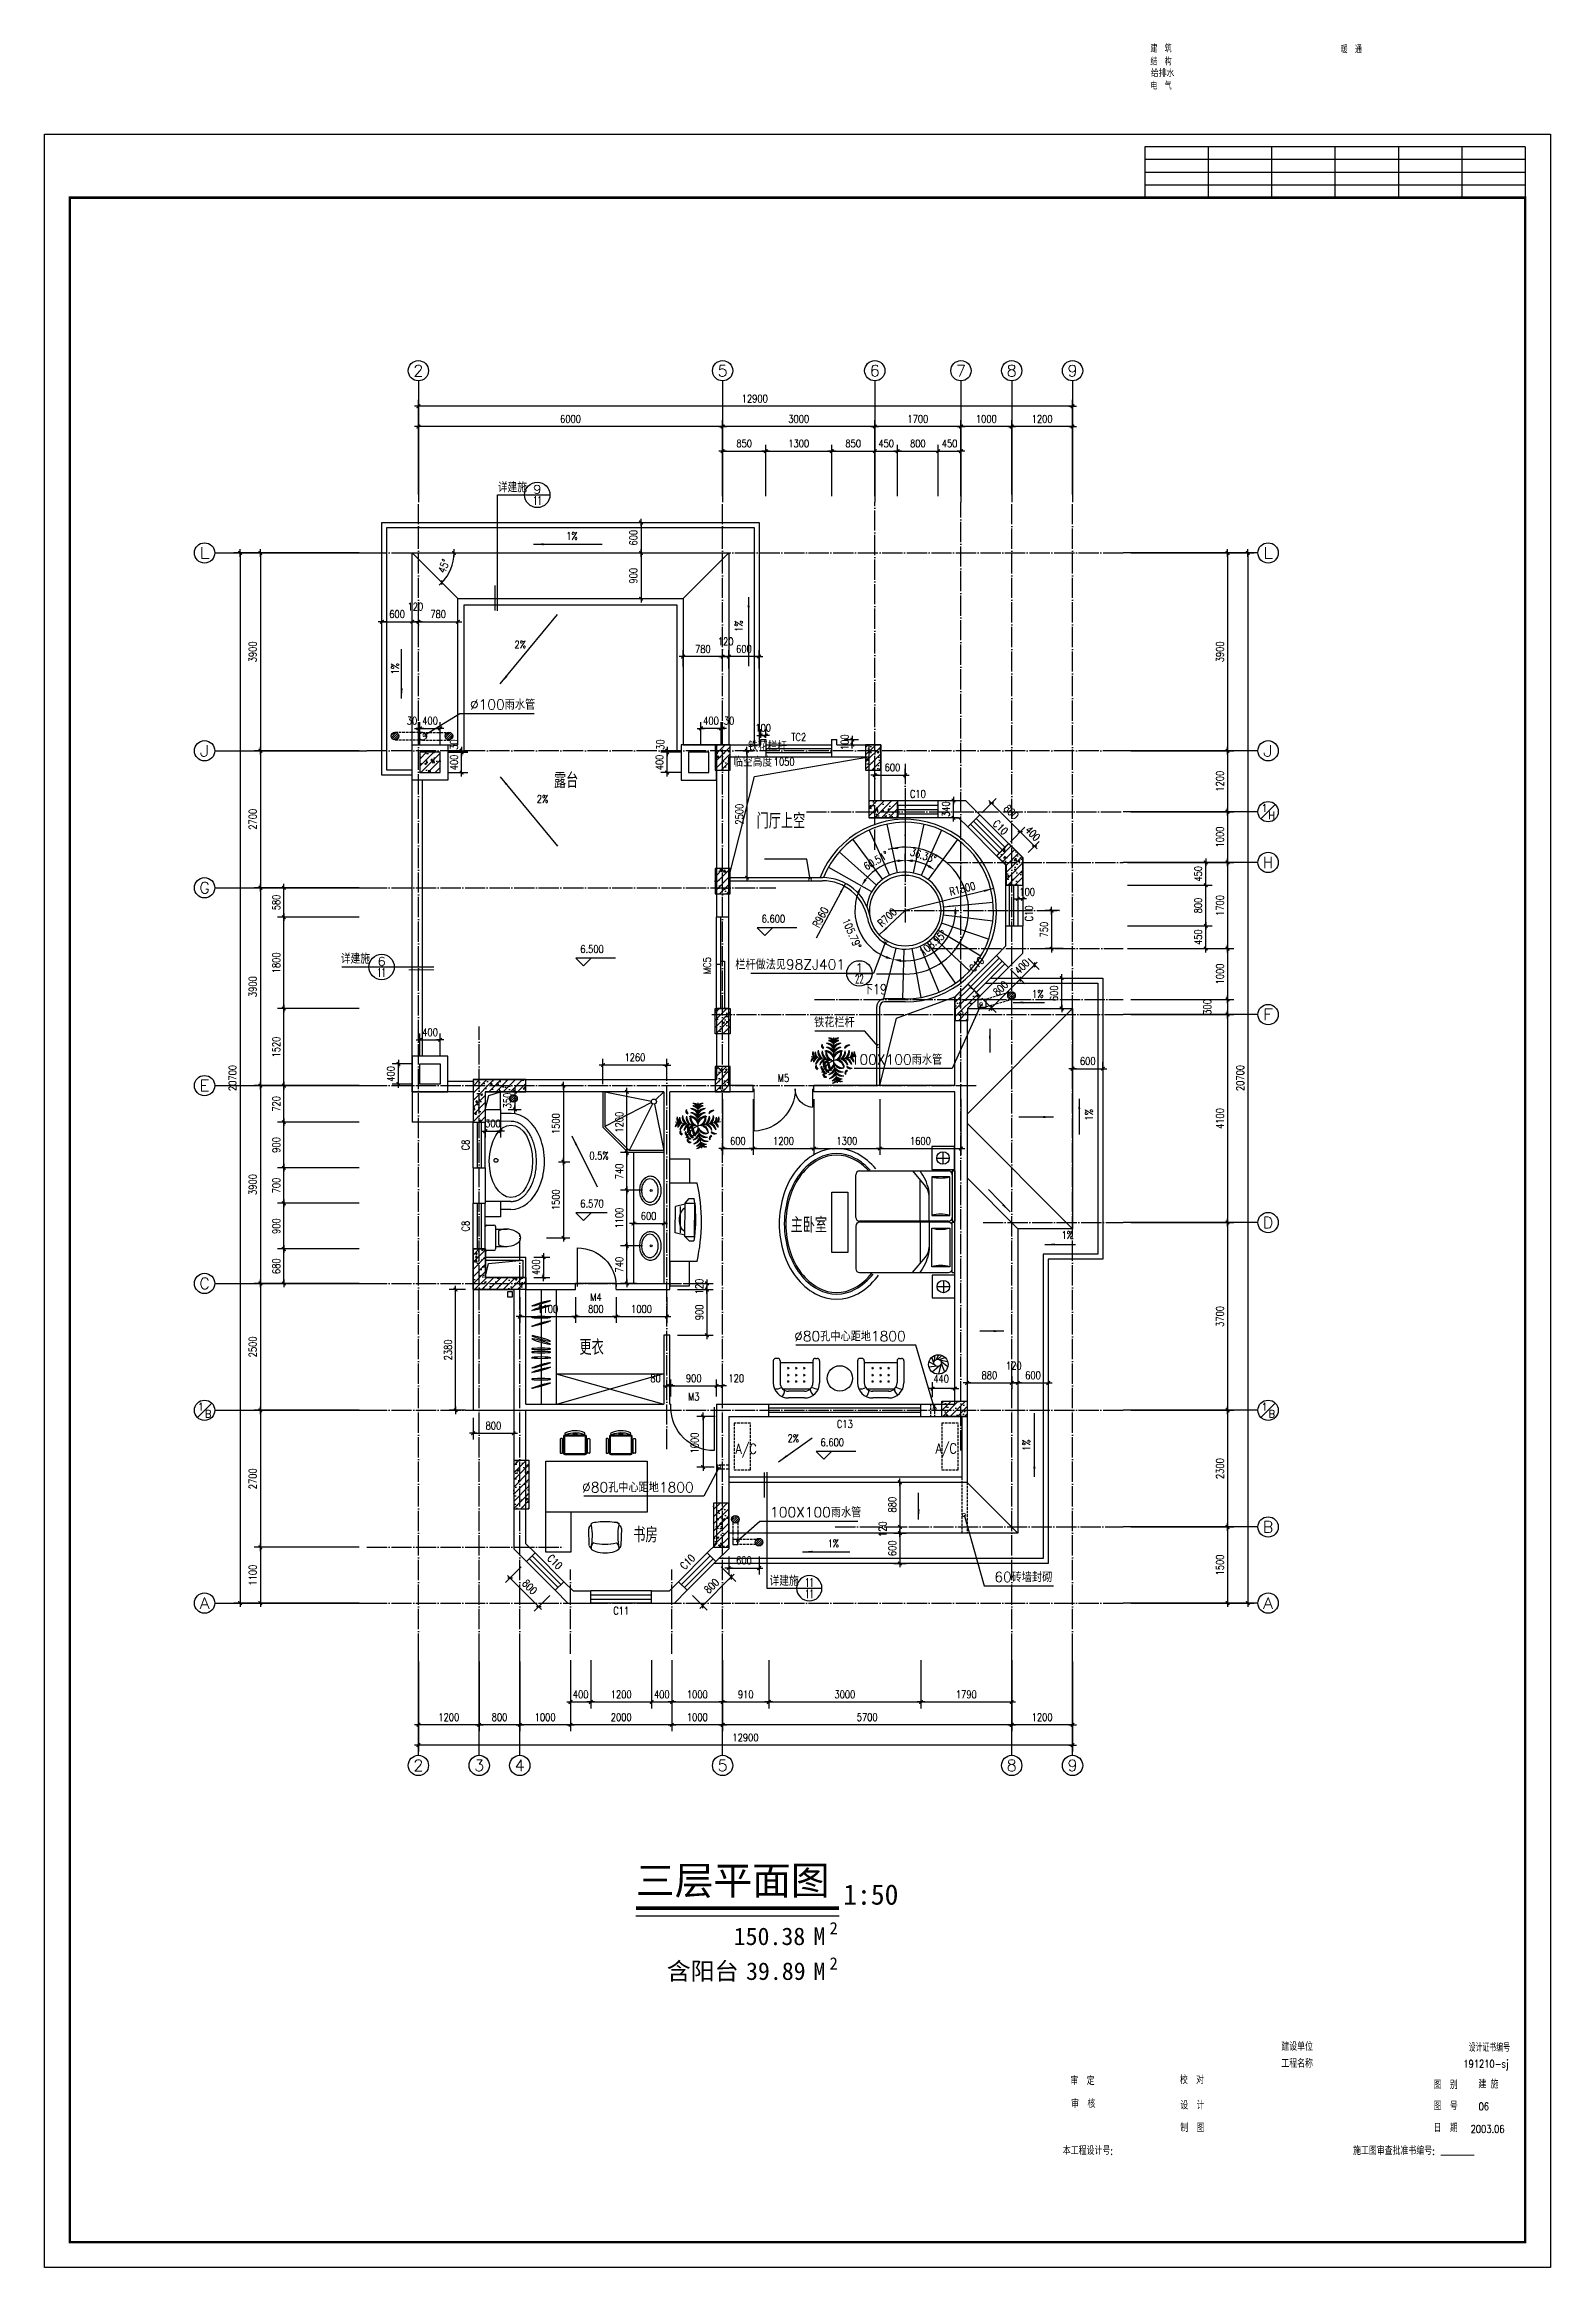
# Model space of a CAD drawing. Extents: x 12400 to 217743, y 90685 to 209848.
# Drawn here: x 110224 to 139924, y 90975 to 134796 of the extents above; entities that cross this region are included whole.
import ezdxf
from ezdxf.enums import TextEntityAlignment as Align

# ---------------------------------------------------------------- set-up
doc = ezdxf.new("R2010")
doc.units = 0
doc.header["$LTSCALE"] = 200
doc.linetypes.add('DASH', pattern=[0.35, 0.25, -0.1])
doc.linetypes.add('DOTE', pattern=[2.42, 2, -0.2, 0.02, -0.2])
doc.layers.get('0').update_dxf_attribs({"linetype": 'CONTINUOUS'})
doc.layers.get('DEFPOINTS').update_dxf_attribs({"linetype": 'CONTINUOUS'})
for name, color, linetype in [('AXIS', 3, 'CONTINUOUS'), ('AXIS_TEXT', 7, 'CONTINUOUS'), ('COLUMN', 4, 'CONTINUOUS'), ('DOTE', 1, 'DOTE'), ('F', 8, 'CONTINUOUS'), ('GROUND', 2, 'CONTINUOUS'), ('HATCH', 8, 'CONTINUOUS'), ('LVTRY', 6, 'CONTINUOUS'), ('PUB_DIM', 3, 'CONTINUOUS'), ('PUB_TEXT', 7, 'CONTINUOUS'), ('PUB_TITLE', 143, 'CONTINUOUS'), ('ROOF', 7, 'CONTINUOUS'), ('STAIR', 2, 'CONTINUOUS'), ('TEXT', 7, 'CONTINUOUS'), ('TOILET', 8, 'CONTINUOUS'), ('WALL', 4, 'CONTINUOUS'), ('WINDOW', 2, 'CONTINUOUS'), ('WINDOW_TEXT', 7, 'CONTINUOUS'), ('家具', 8, 'CONTINUOUS')]:
    doc.layers.add(name, color=color, linetype=linetype)
doc.styles.add('$', font='romans.shx', dxfattribs={"width": 0.7, "bigfont": 'china.shx'})
doc.styles.add('2', font='SIMHEI.TTF')
doc.styles.add('_HZPMK', font='romans.shx', dxfattribs={"width": 0.8, "bigfont": 'HZPMK.shx'})
doc.styles.add('_SIMPLEX', font='SIMPLEX.shx', dxfattribs={"width": 0.8, "bigfont": 'hztxt.shx'})
doc.styles.add('_萙PMK', font='txt', dxfattribs={"width": 0.8, "bigfont": 'HZTXT.SHX'})
doc.styles.add('COMP', font='complex', dxfattribs={"bigfont": 'hztxt'})
doc.styles.add('COMPLEX', font='COMPLEX')
doc.styles.add('DIM_FONT', font='SIMPLEX', dxfattribs={"width": 0.8})
doc.styles.add('HZ', font='txt', dxfattribs={"bigfont": 'hztxt'})
doc.styles.add('SIMPLEX', font='SIMPLEX.SHX')
doc.dimstyles.new('ANGL50', dxfattribs={"dimscale": 0.5, "dimtxt": 300, "dimasz": 300, "dimexe": 250, "dimexo": 300, "dimgap": 150, "dimtad": 1, "dimzin": 0, "dimdsep": 46, "dimtxsty": 'DIM_FONT', "dimblk1": 'DOTSMALL', "dimblk2": 'DOTSMALL', "dimcen": 2.5, "dimclrt": 7, "dimadec": 0, "dimazin": 0, "dimtfac": 1, "dimtix": 1, "dimtmove": 2, "dimatfit": 3, "dimfxl": 0, "dimtolj": 1, "dimtzin": 0, "dimarcsym": 0})
doc.dimstyles.new('DIMN50', dxfattribs={"dimscale": 0.5, "dimtxt": 300, "dimasz": 1, "dimexe": 250, "dimexo": 300, "dimgap": 150, "dimtad": 1, "dimdec": 0, "dimzin": 0, "dimdsep": 46, "dimtxsty": 'DIM_FONT', "dimblk": '_DIMX', "dimblk1": 'DOTSMALL', "dimblk2": 'DOTSMALL', "dimcen": 2.5, "dimclrt": 7, "dimadec": 0, "dimazin": 0, "dimtfac": 1, "dimtdec": 0, "dimtix": 1, "dimtmove": 2, "dimatfit": 3, "dimldrblk": '_DIMX', "dimfxl": 0, "dimtolj": 1, "dimtzin": 0, "dimarcsym": 0})
doc.dimstyles.new('MAO', dxfattribs={"dimscale": 0.5, "dimtxt": 400, "dimasz": 250, "dimexe": 250, "dimexo": 0, "dimgap": 150, "dimtad": 1, "dimdec": 0, "dimzin": 0, "dimdsep": 46, "dimtxsty": 'DIM_FONT', "dimblk": '_DIMX', "dimblk1": 'DOTSMALL', "dimblk2": 'DOTSMALL', "dimsah": 1, "dimcen": 2.5, "dimclrt": 7, "dimadec": 0, "dimazin": 0, "dimtfac": 1, "dimtdec": 0, "dimtix": 1, "dimtmove": 2, "dimatfit": 3, "dimldrblk": 'DOTSMALL', "dimfxl": 0, "dimtolj": 1, "dimtzin": 0, "dimarcsym": 0})
pattern_1 = [(45, (54242.34, 50395.18), (-70.71068, 70.71068), []), (50, (54242.34, 50395.18), (358.6301, -31.3761), [37.5, -412.5]), (355, (54242.34, 50395.18), (-69.3757, 376.096), [30, -330]), (100.4514, (54272.22, 50392.57), (289.2547, 344.7198), [31.8701, -350.571]), (46.1842, (54242.34, 50495.2), (533.6205, -82.7595), [56.25, -618.75]), (96.6356, (54286.8, 50488.3), (467.3314, 487.059), [47.805, -525.8565]), (351.1842, (54242.34, 50495.2), (467.331, 487.0593), [45, -495]), (21, (54292.34, 50470.18), (298.4535, -201.30945), [37.5, -412.5]), (326, (54292.34, 50470.18), (121.6577, 362.575), [30, -330]), (71.4514, (54317.2, 50453.4), (420.1113, 161.2652), [31.8701, -350.571]), (37.5, (54242.34, 50395.18), (6.07993, 166.44693), [0, -326, 0, -335, 0, -331.25]), (7.5, (54242.34, 50395.18), (131.53477, 197.20586), [0, -191, 0, -318.5, 0, -126.25]), (327.5, (54130.84, 50395.18), (266.91122, -11.27744), [0, -125, 0, -390, 0, -517.5]), (317.5, (54080.84, 50395.18), (291.5931, 50.0525), [0, -162.5, 0, -259, 0, -367.5])]
pattern_2 = [(45, (178485.24, -10986.48), (-70.71068, 70.71068), []), (50, (178485.24, -10986.48), (358.6301, -31.37607), [37.5, -412.5]), (355, (178485.24, -10986.48), (-69.3757, 376.0961), [30, -330]), (100.4514, (178515.12, -10989.1), (289.2547, 344.7198), [31.8701, -350.5711]), (46.1842, (178485.24, -10886.48), (533.6205, -82.7595), [56.25, -618.75]), (96.6356, (178529.7, -10893.37), (467.3314, 487.059), [47.8051, -525.8565]), (351.1842, (178485.24, -10886.5), (467.331, 487.0593), [45, -495]), (21, (178535.24, -10911.48), (298.4535, -201.30945), [37.5, -412.5]), (326, (178535.24, -10911.48), (121.6577, 362.575), [30, -330]), (71.4514, (178560.1, -10928.25), (420.1113, 161.26525), [31.8701, -350.5711]), (37.5, (178485.24, -10986.48), (6.07993, 166.44693), [0, -326, 0, -335, 0, -331.25]), (7.5, (178485.24, -10986.48), (131.53477, 197.20586), [0, -191, 0, -318.5, 0, -126.25]), (327.5, (178373.74, -10986.48), (266.91122, -11.27744), [0, -125, 0, -390, 0, -517.5]), (317.5, (178323.74, -10986.48), (291.5931, 50.0525), [0, -162.5, 0, -259, 0, -367.5])]

msp = doc.modelspace()

# ---------------------------------------------------------------- texts
at = {"color": 7, "style": 'HZ', "width": 0.8}
for p in [(119164.644, 125968.672), (116068.52, 116676.903), (124522.578, 104412.147)]:
    msp.add_text('详建施', height=200, dxfattribs=at).set_placement(p)
at = {"layer": 'PUB_DIM', "style": 'DIM_FONT', "width": 0.8}
for s, p in [('1%', (120738.846, 125033.652)), ('2%', (119719.185, 122892.64)), ('2%', (120159.448, 119846.455)), ('6.600', (124830.732, 117486.201)), ('6.500', (121253.125, 116889.663)), ('1%', (129925.46, 116005.026)), ('0.5%', (121350.745, 112818.789)), ('6.570', (121253.125, 111872.21)), ('1%', (130507.111, 111251.797)), ('2%', (125104.567, 107246.101)), ('6.600', (125991.707, 107166.194)), ('1%', (125894.002, 105174.005))]:
    msp.add_text(s, height=150, dxfattribs=at).set_placement(p, align=Align.RIGHT)
for p in [(123990.398, 123443.03), (117214.001, 122603.854), (130896.56, 113809.385), (129663.085, 107298.496)]:
    msp.add_text('1%', height=150, rotation=90, dxfattribs=at).set_placement(p, align=Align.RIGHT)
for s, rotation, p in [('R1800', 14.0161749, (128091.922, 118018.769)), ('R960', 61.78343, (125494.924, 117373.721)), ('R700', 43.1989549, (126742.019, 117391.746))]:
    msp.add_text(s, height=150, rotation=rotation, dxfattribs=at).set_placement(p)
at = {"layer": 'PUB_TEXT', "style": '_萙PMK', "width": 0.8}
for s, p in [('露台', (120271.401, 120138.249)), ('门厅上空', (124266.604, 119339.408)), ('主卧室', (124937.789, 111375.021)), ('更衣', (120774.211, 108963.948)), ('书房', (121835.582, 105266.699))]:
    msp.add_text(s, height=300, dxfattribs=at).set_placement(p)
at = {"layer": 'PUB_TEXT', "color": 7, "style": 'HZ', "width": 0.8}
for s, p in [('下19', (126370.787, 116072.694)), ('A/C', (123851.557, 107012.029)), ('A/C', (127796.381, 107021.688))]:
    msp.add_text(s, height=200, dxfattribs=at).set_placement(p)
at = {"layer": 'PUB_TEXT', "color": 7, "char_height": 200, "style": 'HZ'}
for s, insert, attachment_point in [('%%c100雨水管', (118614.946, 121784.226), 4), ('栏杆做法见98ZJ401', (126012.296, 116660.943), 6), ('铁花栏杆', (126202.385, 115521.49), 6), ('100X100雨水管', (127925.87, 114786.792), 6), ('%%c80孔中心距地1800', (127208.198, 109332.587), 6), ('%%c80孔中心距地1800', (123026.842, 106354.849), 6), ('100X100雨水管', (124532.209, 105863.525), 4), ('60砖墙封砌', (128955.79, 104586.37), 4)]:
    msp.add_mtext(s, dxfattribs=dict(at, insert=insert, attachment_point=attachment_point))
at = {"layer": 'PUB_TITLE', "style": '$'}
for s, height, width, p in [('结  构', 140, 0.75, (132034.578, 134384.533)), ('建  筑', 140, 0.75, (132034.578, 134640.594)), ('暖  通', 140, 0.75, (135785.278, 134624.888)), ('给排水', 140, 0.85, (132042.495, 134154.723)), ('电  气', 140, 0.75, (132034.578, 133907.536)), ('建设单位', 150, 0.8, (134614.772, 95250.9)), ('设计证书编号', 150, 0.7, (138307.332, 95232.361)), ('审  定', 150, 0.8, (130455.148, 94574.448)), ('校  对', 150, 0.8, (132615.04, 94593.956)), ('工程名称', 150, 0.8, (134614.772, 94917.567)), ('图  别', 150, 0.8, (137616.769, 94498.13)), ('191210-sj', 150, 0.8, (138204.944, 94916.336)), ('建 施', 150, 0.8, (138502.099, 94508.172)), ('审  核', 150, 0.8, (130470.021, 94123.066)), ('设  计', 150, 0.8, (132622.639, 94094.11)), ('图  号', 150, 0.8, (137616.769, 94081.524)), ('06', 150, 0.8, (138505.066, 94075.594)), ('制  图', 150, 0.8, (132622.069, 93648.779)), ('日  期', 150, 0.8, (137616.769, 93647.415)), ('2003.06', 150, 0.8, (138348.712, 93631.26)), ('本工程设计号:', 150, 0.8, (130306.456, 93199.517)), ('施工图审查批准书编号:', 150, 0.8, (136029.787, 93198.274))]:
    msp.add_text(s, height=height, dxfattribs=dict(at, width=width)).set_placement(p)
at = {"layer": 'PUB_TITLE', "style": '2'}
for s, height, p in [('三层平面图', 560, (121888.814, 98325.77)), ('1:50', 400, (125975.833, 98127.737)), ('2', 241.982, (125705.493, 97542.539)), ('150.38', 345.6888, (123815.62, 97331.737)), ('M', 345.689, (125389.23, 97335.204)), ('含阳台', 345.6888, (122497.301, 96644.728)), ('39.89', 345.6888, (124058.635, 96644.728)), ('M', 345.689, (125389.23, 96641.217)), ('2', 241.982, (125705.493, 96848.552))]:
    msp.add_text(s, height=height, dxfattribs=at).set_placement(p)
at = {"layer": 'PUB_TITLE', "style": '$', "width": 0.8}
msp.add_attdef('________', (137762.358, 93201.57), '', height=150, dxfattribs=at)
at = {"layer": 'TEXT', "attachment_point": 6, "style": '_HZPMK'}
for s, insert, char_height in [('铁花栏杆', (124868.185, 120963.257), 200.0892), ('临空高度', (124574.66, 120659.28), 200.0892), ('1050', (125017.348, 120658.042), 150)]:
    msp.add_mtext(s, dxfattribs=dict(at, insert=insert, char_height=char_height))
at = {"layer": 'WINDOW_TEXT', "style": 'DIM_FONT', "width": 0.8}
msp.add_text('MC5', height=150, rotation=90, dxfattribs=at).set_placement((123367.368, 116804.439), align=Align.RIGHT)

# ---------------------------------------------------------------- blocks, each defined once
blk = doc.blocks.new('_DIMX')
blk.add_line((-150, 0), (150, 0))
at = {"const_width": 50}
blk.add_lwpolyline([(-70, -70), (70, 70)], dxfattribs=at)
blk = doc.blocks.new('*D1406')
at = {"layer": 'AXIS', "color": 0, "lineweight": -2}
for p, q in [((116431, 124773), (114357, 124773)), ((114482, 124772), (114482, 120873)), ((116431, 120873), (114357, 120873))]:
    blk.add_line(p, q, dxfattribs=at)
at = {"layer": 'DEFPOINTS', "color": 0}
for p in [(116581, 124773), (114482, 120873), (116581, 120873)]:
    blk.add_point(p, dxfattribs=at)
at = {"layer": 'AXIS', "color": 0, "lineweight": -2, "xscale": 0.5, "yscale": 0.5, "zscale": 0.5}
for p, rotation in [((114482, 124773), 90), ((114482, 120873), 270)]:
    blk.add_blockref('_DIMX', p, dxfattribs=dict(at, rotation=rotation))
at = {"layer": 'AXIS', "color": 7, "insert": (114332, 122823), "char_height": 150, "attachment_point": 5, "rotation": 90, "style": 'DIM_FONT'}
blk.add_mtext('\\A1;3900', dxfattribs=at)
blk = doc.blocks.new('_DOTSMALL')
at = {"color": 0, "linetype": 'ByBlock', "const_width": 0.5}
blk.add_lwpolyline([(-0.0625, 0, 1), (0.0625, 0, 1)], format="xyb", close=True, dxfattribs=at)
blk = doc.blocks.new('*D1407')
at = {"layer": 'AXIS', "color": 0, "lineweight": -2}
for p, q in [((116431, 124773), (113957, 124773)), ((114082, 124772), (114082, 104073)), ((116431, 104073), (113957, 104073))]:
    blk.add_line(p, q, dxfattribs=at)
at = {"layer": 'DEFPOINTS', "color": 0}
for p in [(116581, 124773), (114082, 104073), (116581, 104073)]:
    blk.add_point(p, dxfattribs=at)
at = {"layer": 'AXIS', "color": 0, "lineweight": -2, "xscale": 0.5, "yscale": 0.5, "zscale": 0.5}
for p, rotation in [((114082, 124773), 90), ((114082, 104073), 270)]:
    blk.add_blockref('_DIMX', p, dxfattribs=dict(at, rotation=rotation))
at = {"layer": 'AXIS', "color": 7, "insert": (113932, 114423), "char_height": 150, "attachment_point": 5, "rotation": 90, "style": 'DIM_FONT'}
blk.add_mtext('\\A1;20700', dxfattribs=at)
blk = doc.blocks.new('_AXISO')
blk.add_circle((0, 0), 0.5)
at = {"layer": 'AXIS_TEXT', "style": 'COMPLEX', "width": 1.041667}
blk.add_attdef('A', text='', height=0.56, dxfattribs=at).set_placement((-0.25, -0.28), (0.25, -0.28), align=Align.FIT)
blk = doc.blocks.new('*D1408')
at = {"layer": 'AXIS', "color": 0, "lineweight": -2}
for p, q in [((129298, 102923), (129298, 101548)), ((130498, 102923), (130498, 101548)), ((130497, 101673), (129298, 101673))]:
    blk.add_line(p, q, dxfattribs=at)
at = {"layer": 'DEFPOINTS', "color": 0}
for p in [(129298, 103073), (130498, 103073), (129298, 101673)]:
    blk.add_point(p, dxfattribs=at)
at = {"layer": 'AXIS', "color": 0, "lineweight": -2, "xscale": 0.5, "yscale": 0.5, "zscale": 0.5, "rotation": 180}
blk.add_blockref('_DIMX', (129298, 101673), dxfattribs=at)
at = {"layer": 'AXIS', "color": 0, "lineweight": -2, "xscale": 0.5, "yscale": 0.5, "zscale": 0.5}
blk.add_blockref('_DIMX', (130498, 101673), dxfattribs=at)
at = {"layer": 'AXIS', "color": 7, "insert": (129898, 101823), "char_height": 150, "attachment_point": 5, "style": 'DIM_FONT'}
blk.add_mtext('\\A1;1200', dxfattribs=at)
blk = doc.blocks.new('*D1409')
at = {"layer": 'AXIS', "color": 0, "lineweight": -2}
for p, q in [((123598, 102923), (123598, 101548)), ((129298, 102923), (129298, 101548)), ((129297, 101673), (123598, 101673))]:
    blk.add_line(p, q, dxfattribs=at)
at = {"layer": 'DEFPOINTS', "color": 0}
for p in [(123598, 103073), (129298, 103073), (123598, 101673)]:
    blk.add_point(p, dxfattribs=at)
at = {"layer": 'AXIS', "color": 0, "lineweight": -2, "xscale": 0.5, "yscale": 0.5, "zscale": 0.5, "rotation": 180}
blk.add_blockref('_DIMX', (123598, 101673), dxfattribs=at)
at = {"layer": 'AXIS', "color": 0, "lineweight": -2, "xscale": 0.5, "yscale": 0.5, "zscale": 0.5}
blk.add_blockref('_DIMX', (129298, 101673), dxfattribs=at)
at = {"layer": 'AXIS', "color": 7, "insert": (126448, 101823), "char_height": 150, "attachment_point": 5, "style": 'DIM_FONT'}
blk.add_mtext('\\A1;5700', dxfattribs=at)
blk = doc.blocks.new('*D1410')
at = {"layer": 'AXIS', "color": 0, "lineweight": -2}
for p, q in [((122598, 102923), (122598, 101548)), ((123598, 102923), (123598, 101548)), ((123597, 101673), (122598, 101673))]:
    blk.add_line(p, q, dxfattribs=at)
at = {"layer": 'DEFPOINTS', "color": 0}
for p in [(122598, 103073), (123598, 103073), (122598, 101673)]:
    blk.add_point(p, dxfattribs=at)
at = {"layer": 'AXIS', "color": 0, "lineweight": -2, "xscale": 0.5, "yscale": 0.5, "zscale": 0.5, "rotation": 180}
blk.add_blockref('_DIMX', (122598, 101673), dxfattribs=at)
at = {"layer": 'AXIS', "color": 0, "lineweight": -2, "xscale": 0.5, "yscale": 0.5, "zscale": 0.5}
blk.add_blockref('_DIMX', (123598, 101673), dxfattribs=at)
at = {"layer": 'AXIS', "color": 7, "insert": (123098, 101823), "char_height": 150, "attachment_point": 5, "style": 'DIM_FONT'}
blk.add_mtext('\\A1;1000', dxfattribs=at)
blk = doc.blocks.new('*D1411')
at = {"layer": 'AXIS', "color": 0, "lineweight": -2}
for p, q in [((118798, 102923), (118798, 101548)), ((119598, 102923), (119598, 101548)), ((119597, 101673), (118798, 101673))]:
    blk.add_line(p, q, dxfattribs=at)
at = {"layer": 'DEFPOINTS', "color": 0}
for p in [(118798, 103073), (119598, 103073), (118798, 101673)]:
    blk.add_point(p, dxfattribs=at)
at = {"layer": 'AXIS', "color": 0, "lineweight": -2, "xscale": 0.5, "yscale": 0.5, "zscale": 0.5, "rotation": 180}
blk.add_blockref('_DIMX', (118798, 101673), dxfattribs=at)
at = {"layer": 'AXIS', "color": 0, "lineweight": -2, "xscale": 0.5, "yscale": 0.5, "zscale": 0.5}
blk.add_blockref('_DIMX', (119598, 101673), dxfattribs=at)
at = {"layer": 'AXIS', "color": 7, "insert": (119198, 101823), "char_height": 150, "attachment_point": 5, "style": 'DIM_FONT'}
blk.add_mtext('\\A1;800', dxfattribs=at)
blk = doc.blocks.new('*D1412')
at = {"layer": 'AXIS', "color": 0, "lineweight": -2}
for p, q in [((117598, 102923), (117598, 101148)), ((130498, 102923), (130498, 101148)), ((130497, 101273), (117598, 101273))]:
    blk.add_line(p, q, dxfattribs=at)
at = {"layer": 'DEFPOINTS', "color": 0}
for p in [(117598, 103073), (130498, 103073), (117598, 101273)]:
    blk.add_point(p, dxfattribs=at)
at = {"layer": 'AXIS', "color": 0, "lineweight": -2, "xscale": 0.5, "yscale": 0.5, "zscale": 0.5, "rotation": 180}
blk.add_blockref('_DIMX', (117598, 101273), dxfattribs=at)
at = {"layer": 'AXIS', "color": 0, "lineweight": -2, "xscale": 0.5, "yscale": 0.5, "zscale": 0.5}
blk.add_blockref('_DIMX', (130498, 101273), dxfattribs=at)
at = {"layer": 'AXIS', "color": 7, "insert": (124048, 101423), "char_height": 150, "attachment_point": 5, "style": 'DIM_FONT'}
blk.add_mtext('\\A1;12900', dxfattribs=at)
blk = doc.blocks.new('*D1413')
at = {"layer": 'AXIS', "color": 0, "lineweight": -2}
for p, q in [((131648, 124773), (133679, 124773)), ((133554, 124772), (133554, 120873)), ((131648, 120873), (133679, 120873))]:
    blk.add_line(p, q, dxfattribs=at)
at = {"layer": 'DEFPOINTS', "color": 0}
for p in [(131498, 124773), (131498, 120873), (133554, 120873)]:
    blk.add_point(p, dxfattribs=at)
at = {"layer": 'AXIS', "color": 0, "lineweight": -2, "xscale": 0.5, "yscale": 0.5, "zscale": 0.5}
for p, rotation in [((133554, 124773), 90), ((133554, 120873), 270)]:
    blk.add_blockref('_DIMX', p, dxfattribs=dict(at, rotation=rotation))
at = {"layer": 'AXIS', "color": 7, "insert": (133404, 122823), "char_height": 150, "attachment_point": 5, "rotation": 90, "style": 'DIM_FONT'}
blk.add_mtext('\\A1;3900', dxfattribs=at)
blk = doc.blocks.new('*D1414')
at = {"layer": 'AXIS', "color": 0, "lineweight": -2}
for p, q in [((131648, 120873), (133679, 120873)), ((133554, 120872), (133554, 119673)), ((131648, 119673), (133679, 119673))]:
    blk.add_line(p, q, dxfattribs=at)
at = {"layer": 'DEFPOINTS', "color": 0}
for p in [(131498, 120873), (131498, 119673), (133554, 119673)]:
    blk.add_point(p, dxfattribs=at)
at = {"layer": 'AXIS', "color": 0, "lineweight": -2, "xscale": 0.5, "yscale": 0.5, "zscale": 0.5}
for p, rotation in [((133554, 120873), 90), ((133554, 119673), 270)]:
    blk.add_blockref('_DIMX', p, dxfattribs=dict(at, rotation=rotation))
at = {"layer": 'AXIS', "color": 7, "insert": (133404, 120273), "char_height": 150, "attachment_point": 5, "rotation": 90, "style": 'DIM_FONT'}
blk.add_mtext('\\A1;1200', dxfattribs=at)
blk = doc.blocks.new('*D1415')
at = {"layer": 'AXIS', "color": 0, "lineweight": -2}
for p, q in [((131648, 115673), (133679, 115673)), ((133554, 115672), (133554, 111573)), ((131648, 111573), (133679, 111573))]:
    blk.add_line(p, q, dxfattribs=at)
at = {"layer": 'DEFPOINTS', "color": 0}
for p in [(131498, 115673), (131498, 111573), (133554, 111573)]:
    blk.add_point(p, dxfattribs=at)
at = {"layer": 'AXIS', "color": 0, "lineweight": -2, "xscale": 0.5, "yscale": 0.5, "zscale": 0.5}
for p, rotation in [((133554, 115673), 90), ((133554, 111573), 270)]:
    blk.add_blockref('_DIMX', p, dxfattribs=dict(at, rotation=rotation))
at = {"layer": 'AXIS', "color": 7, "insert": (133404, 113623), "char_height": 150, "attachment_point": 5, "rotation": 90, "style": 'DIM_FONT'}
blk.add_mtext('\\A1;4100', dxfattribs=at)
blk = doc.blocks.new('*D1416')
at = {"layer": 'AXIS', "color": 0, "lineweight": -2}
for p, q in [((131648, 105573), (133679, 105573)), ((133554, 105572), (133554, 104073)), ((131648, 104073), (133679, 104073))]:
    blk.add_line(p, q, dxfattribs=at)
at = {"layer": 'DEFPOINTS', "color": 0}
for p in [(131498, 105573), (131498, 104073), (133554, 104073)]:
    blk.add_point(p, dxfattribs=at)
at = {"layer": 'AXIS', "color": 0, "lineweight": -2, "xscale": 0.5, "yscale": 0.5, "zscale": 0.5}
for p, rotation in [((133554, 105573), 90), ((133554, 104073), 270)]:
    blk.add_blockref('_DIMX', p, dxfattribs=dict(at, rotation=rotation))
at = {"layer": 'AXIS', "color": 7, "insert": (133404, 104823), "char_height": 150, "attachment_point": 5, "rotation": 90, "style": 'DIM_FONT'}
blk.add_mtext('\\A1;1500', dxfattribs=at)
blk = doc.blocks.new('*D1417')
at = {"layer": 'AXIS', "color": 0, "lineweight": -2}
for p, q in [((131648, 124773), (134079, 124773)), ((133954, 124772), (133954, 104073)), ((131648, 104073), (134079, 104073))]:
    blk.add_line(p, q, dxfattribs=at)
at = {"layer": 'DEFPOINTS', "color": 0}
for p in [(131498, 124773), (131498, 104073), (133954, 104073)]:
    blk.add_point(p, dxfattribs=at)
at = {"layer": 'AXIS', "color": 0, "lineweight": -2, "xscale": 0.5, "yscale": 0.5, "zscale": 0.5}
for p, rotation in [((133954, 124773), 90), ((133954, 104073), 270)]:
    blk.add_blockref('_DIMX', p, dxfattribs=dict(at, rotation=rotation))
at = {"layer": 'AXIS', "color": 7, "insert": (133804, 114423), "char_height": 150, "attachment_point": 5, "rotation": 90, "style": 'DIM_FONT'}
blk.add_mtext('\\A1;20700', dxfattribs=at)
blk = doc.blocks.new('*D1418')
at = {"layer": 'AXIS', "color": 0, "lineweight": -2}
for p, q in [((129298, 125923), (129298, 127390)), ((130497, 127265), (129298, 127265)), ((130498, 125923), (130498, 127390))]:
    blk.add_line(p, q, dxfattribs=at)
at = {"layer": 'DEFPOINTS', "color": 0}
for p in [(129298, 127265), (129298, 125773), (130498, 125773)]:
    blk.add_point(p, dxfattribs=at)
at = {"layer": 'AXIS', "color": 0, "lineweight": -2, "xscale": 0.5, "yscale": 0.5, "zscale": 0.5, "rotation": 180}
blk.add_blockref('_DIMX', (129298, 127265), dxfattribs=at)
at = {"layer": 'AXIS', "color": 0, "lineweight": -2, "xscale": 0.5, "yscale": 0.5, "zscale": 0.5}
blk.add_blockref('_DIMX', (130498, 127265), dxfattribs=at)
at = {"layer": 'AXIS', "color": 7, "insert": (129898, 127415), "char_height": 150, "attachment_point": 5, "style": 'DIM_FONT'}
blk.add_mtext('\\A1;1200', dxfattribs=at)
blk = doc.blocks.new('*D1419')
at = {"layer": 'AXIS', "color": 0, "lineweight": -2}
for p, q in [((128298, 125923), (128298, 127390)), ((129297, 127265), (128298, 127265)), ((129298, 125923), (129298, 127390))]:
    blk.add_line(p, q, dxfattribs=at)
at = {"layer": 'DEFPOINTS', "color": 0}
for p in [(128298, 127265), (128298, 125773), (129298, 125773)]:
    blk.add_point(p, dxfattribs=at)
at = {"layer": 'AXIS', "color": 0, "lineweight": -2, "xscale": 0.5, "yscale": 0.5, "zscale": 0.5, "rotation": 180}
blk.add_blockref('_DIMX', (128298, 127265), dxfattribs=at)
at = {"layer": 'AXIS', "color": 0, "lineweight": -2, "xscale": 0.5, "yscale": 0.5, "zscale": 0.5}
blk.add_blockref('_DIMX', (129298, 127265), dxfattribs=at)
at = {"layer": 'AXIS', "color": 7, "insert": (128798, 127415), "char_height": 150, "attachment_point": 5, "style": 'DIM_FONT'}
blk.add_mtext('\\A1;1000', dxfattribs=at)
blk = doc.blocks.new('*D1420')
at = {"layer": 'AXIS', "color": 0, "lineweight": -2}
for p, q in [((126598, 125923), (126598, 127390)), ((128297, 127265), (126598, 127265)), ((128298, 125923), (128298, 127390))]:
    blk.add_line(p, q, dxfattribs=at)
at = {"layer": 'DEFPOINTS', "color": 0}
for p in [(126598, 127265), (126598, 125773), (128298, 125773)]:
    blk.add_point(p, dxfattribs=at)
at = {"layer": 'AXIS', "color": 0, "lineweight": -2, "xscale": 0.5, "yscale": 0.5, "zscale": 0.5, "rotation": 180}
blk.add_blockref('_DIMX', (126598, 127265), dxfattribs=at)
at = {"layer": 'AXIS', "color": 0, "lineweight": -2, "xscale": 0.5, "yscale": 0.5, "zscale": 0.5}
blk.add_blockref('_DIMX', (128298, 127265), dxfattribs=at)
at = {"layer": 'AXIS', "color": 7, "insert": (127448, 127415), "char_height": 150, "attachment_point": 5, "style": 'DIM_FONT'}
blk.add_mtext('\\A1;1700', dxfattribs=at)
blk = doc.blocks.new('*D1421')
at = {"layer": 'AXIS', "color": 0, "lineweight": -2}
for p, q in [((123598, 125923), (123598, 127390)), ((126597, 127265), (123598, 127265)), ((126598, 125923), (126598, 127390))]:
    blk.add_line(p, q, dxfattribs=at)
at = {"layer": 'DEFPOINTS', "color": 0}
for p in [(123598, 127265), (123598, 125773), (126598, 125773)]:
    blk.add_point(p, dxfattribs=at)
at = {"layer": 'AXIS', "color": 0, "lineweight": -2, "xscale": 0.5, "yscale": 0.5, "zscale": 0.5, "rotation": 180}
blk.add_blockref('_DIMX', (123598, 127265), dxfattribs=at)
at = {"layer": 'AXIS', "color": 0, "lineweight": -2, "xscale": 0.5, "yscale": 0.5, "zscale": 0.5}
blk.add_blockref('_DIMX', (126598, 127265), dxfattribs=at)
at = {"layer": 'AXIS', "color": 7, "insert": (125098, 127415), "char_height": 150, "attachment_point": 5, "style": 'DIM_FONT'}
blk.add_mtext('\\A1;3000', dxfattribs=at)
blk = doc.blocks.new('*D1422')
at = {"layer": 'AXIS', "color": 0, "lineweight": -2}
for p, q in [((117598, 125923), (117598, 127390)), ((123597, 127265), (117598, 127265)), ((123598, 125923), (123598, 127390))]:
    blk.add_line(p, q, dxfattribs=at)
at = {"layer": 'DEFPOINTS', "color": 0}
for p in [(117598, 127265), (117598, 125773), (123598, 125773)]:
    blk.add_point(p, dxfattribs=at)
at = {"layer": 'AXIS', "color": 0, "lineweight": -2, "xscale": 0.5, "yscale": 0.5, "zscale": 0.5, "rotation": 180}
blk.add_blockref('_DIMX', (117598, 127265), dxfattribs=at)
at = {"layer": 'AXIS', "color": 0, "lineweight": -2, "xscale": 0.5, "yscale": 0.5, "zscale": 0.5}
blk.add_blockref('_DIMX', (123598, 127265), dxfattribs=at)
at = {"layer": 'AXIS', "color": 7, "insert": (120598, 127415), "char_height": 150, "attachment_point": 5, "style": 'DIM_FONT'}
blk.add_mtext('\\A1;6000', dxfattribs=at)
blk = doc.blocks.new('*D1423')
at = {"layer": 'AXIS', "color": 0, "lineweight": -2}
for p, q in [((117598, 125923), (117598, 127790)), ((130497, 127665), (117598, 127665)), ((130498, 125923), (130498, 127790))]:
    blk.add_line(p, q, dxfattribs=at)
at = {"layer": 'DEFPOINTS', "color": 0}
for p in [(117598, 127665), (117598, 125773), (130498, 125773)]:
    blk.add_point(p, dxfattribs=at)
at = {"layer": 'AXIS', "color": 0, "lineweight": -2, "xscale": 0.5, "yscale": 0.5, "zscale": 0.5, "rotation": 180}
blk.add_blockref('_DIMX', (117598, 127665), dxfattribs=at)
at = {"layer": 'AXIS', "color": 0, "lineweight": -2, "xscale": 0.5, "yscale": 0.5, "zscale": 0.5}
blk.add_blockref('_DIMX', (130498, 127665), dxfattribs=at)
at = {"layer": 'AXIS', "color": 7, "insert": (124232, 127815), "char_height": 150, "attachment_point": 5, "style": 'DIM_FONT'}
blk.add_mtext('\\A1;12900', dxfattribs=at)
blk = doc.blocks.new('*D1424')
at = {"layer": 'AXIS', "color": 0, "lineweight": -2}
for p, q in [((116431, 114273), (114357, 114273)), ((114482, 114272), (114482, 110373)), ((116431, 110373), (114357, 110373))]:
    blk.add_line(p, q, dxfattribs=at)
at = {"layer": 'DEFPOINTS', "color": 0}
for p in [(116581, 114273), (114482, 110373), (116581, 110373)]:
    blk.add_point(p, dxfattribs=at)
at = {"layer": 'AXIS', "color": 0, "lineweight": -2, "xscale": 0.5, "yscale": 0.5, "zscale": 0.5}
for p, rotation in [((114482, 114273), 90), ((114482, 110373), 270)]:
    blk.add_blockref('_DIMX', p, dxfattribs=dict(at, rotation=rotation))
at = {"layer": 'AXIS', "color": 7, "insert": (114332, 112323), "char_height": 150, "attachment_point": 5, "rotation": 90, "style": 'DIM_FONT'}
blk.add_mtext('\\A1;3900', dxfattribs=at)
blk = doc.blocks.new('*D1425')
at = {"layer": 'AXIS', "color": 0, "lineweight": -2}
for p, q in [((116431, 107873), (114357, 107873)), ((114482, 107872), (114482, 105173)), ((116431, 105173), (114357, 105173))]:
    blk.add_line(p, q, dxfattribs=at)
at = {"layer": 'DEFPOINTS', "color": 0}
for p in [(116581, 107873), (114482, 105173), (116581, 105173)]:
    blk.add_point(p, dxfattribs=at)
at = {"layer": 'AXIS', "color": 0, "lineweight": -2, "xscale": 0.5, "yscale": 0.5, "zscale": 0.5}
for p, rotation in [((114482, 107873), 90), ((114482, 105173), 270)]:
    blk.add_blockref('_DIMX', p, dxfattribs=dict(at, rotation=rotation))
at = {"layer": 'AXIS', "color": 7, "insert": (114332, 106523), "char_height": 150, "attachment_point": 5, "rotation": 90, "style": 'DIM_FONT'}
blk.add_mtext('\\A1;2700', dxfattribs=at)
blk = doc.blocks.new('*D1426')
at = {"layer": 'AXIS', "color": 0, "lineweight": -2}
for p, q in [((116431, 118173), (114357, 118173)), ((114482, 118172), (114482, 114273)), ((116431, 114273), (114357, 114273))]:
    blk.add_line(p, q, dxfattribs=at)
at = {"layer": 'DEFPOINTS', "color": 0}
for p in [(116581, 118173), (114482, 114273), (116581, 114273)]:
    blk.add_point(p, dxfattribs=at)
at = {"layer": 'AXIS', "color": 0, "lineweight": -2, "xscale": 0.5, "yscale": 0.5, "zscale": 0.5}
for p, rotation in [((114482, 118173), 90), ((114482, 114273), 270)]:
    blk.add_blockref('_DIMX', p, dxfattribs=dict(at, rotation=rotation))
at = {"layer": 'AXIS', "color": 7, "insert": (114332, 116223), "char_height": 150, "attachment_point": 5, "rotation": 90, "style": 'DIM_FONT'}
blk.add_mtext('\\A1;3900', dxfattribs=at)
blk = doc.blocks.new('*D1427')
at = {"layer": 'AXIS', "color": 0, "lineweight": -2}
for p, q in [((131648, 119673), (133679, 119673)), ((133554, 119672), (133554, 118673)), ((131648, 118673), (133679, 118673))]:
    blk.add_line(p, q, dxfattribs=at)
at = {"layer": 'DEFPOINTS', "color": 0}
for p in [(131498, 119673), (131498, 118673), (133554, 118673)]:
    blk.add_point(p, dxfattribs=at)
at = {"layer": 'AXIS', "color": 0, "lineweight": -2, "xscale": 0.5, "yscale": 0.5, "zscale": 0.5}
for p, rotation in [((133554, 119673), 90), ((133554, 118673), 270)]:
    blk.add_blockref('_DIMX', p, dxfattribs=dict(at, rotation=rotation))
at = {"layer": 'AXIS', "color": 7, "insert": (133404, 119173), "char_height": 150, "attachment_point": 5, "rotation": 90, "style": 'DIM_FONT'}
blk.add_mtext('\\A1;1000', dxfattribs=at)
blk = doc.blocks.new('*D1428')
at = {"layer": 'AXIS', "color": 0, "lineweight": -2}
for p, q in [((131648, 115973), (133679, 115973)), ((133554, 115972), (133554, 115673)), ((131648, 115673), (133679, 115673))]:
    blk.add_line(p, q, dxfattribs=at)
at = {"layer": 'DEFPOINTS', "color": 0}
for p in [(131498, 115973), (131498, 115673), (133554, 115673)]:
    blk.add_point(p, dxfattribs=at)
at = {"layer": 'AXIS', "color": 0, "lineweight": -2, "xscale": 0.5, "yscale": 0.5, "zscale": 0.5}
for p, rotation in [((133554, 115973), 90), ((133554, 115673), 270)]:
    blk.add_blockref('_DIMX', p, dxfattribs=dict(at, rotation=rotation))
at = {"layer": 'AXIS', "color": 7, "insert": (133157, 115823), "char_height": 150, "attachment_point": 5, "rotation": 90, "style": 'DIM_FONT'}
blk.add_mtext('\\A1;300', dxfattribs=at)
blk = doc.blocks.new('*D1429')
at = {"layer": 'AXIS', "color": 0, "lineweight": -2}
for p, q in [((131648, 111573), (133679, 111573)), ((133554, 111572), (133554, 107873)), ((131648, 107873), (133679, 107873))]:
    blk.add_line(p, q, dxfattribs=at)
at = {"layer": 'DEFPOINTS', "color": 0}
for p in [(131498, 111573), (131498, 107873), (133554, 107873)]:
    blk.add_point(p, dxfattribs=at)
at = {"layer": 'AXIS', "color": 0, "lineweight": -2, "xscale": 0.5, "yscale": 0.5, "zscale": 0.5}
for p, rotation in [((133554, 111573), 90), ((133554, 107873), 270)]:
    blk.add_blockref('_DIMX', p, dxfattribs=dict(at, rotation=rotation))
at = {"layer": 'AXIS', "color": 7, "insert": (133404, 109723), "char_height": 150, "attachment_point": 5, "rotation": 90, "style": 'DIM_FONT'}
blk.add_mtext('\\A1;3700', dxfattribs=at)
blk = doc.blocks.new('*D1430')
at = {"layer": 'AXIS', "color": 0, "lineweight": -2}
for p, q in [((131648, 118673), (133679, 118673)), ((133554, 118672), (133554, 116973)), ((131648, 116973), (133679, 116973))]:
    blk.add_line(p, q, dxfattribs=at)
at = {"layer": 'DEFPOINTS', "color": 0}
for p in [(131498, 118673), (131498, 116973), (133554, 116973)]:
    blk.add_point(p, dxfattribs=at)
at = {"layer": 'AXIS', "color": 0, "lineweight": -2, "xscale": 0.5, "yscale": 0.5, "zscale": 0.5}
for p, rotation in [((133554, 118673), 90), ((133554, 116973), 270)]:
    blk.add_blockref('_DIMX', p, dxfattribs=dict(at, rotation=rotation))
at = {"layer": 'AXIS', "color": 7, "insert": (133404, 117823), "char_height": 150, "attachment_point": 5, "rotation": 90, "style": 'DIM_FONT'}
blk.add_mtext('\\A1;1700', dxfattribs=at)
blk = doc.blocks.new('*D1431')
at = {"layer": 'AXIS', "color": 0, "lineweight": -2}
for p, q in [((131648, 116973), (133679, 116973)), ((133554, 116972), (133554, 115973)), ((131648, 115973), (133679, 115973))]:
    blk.add_line(p, q, dxfattribs=at)
at = {"layer": 'DEFPOINTS', "color": 0}
for p in [(131498, 116973), (131498, 115973), (133554, 115973)]:
    blk.add_point(p, dxfattribs=at)
at = {"layer": 'AXIS', "color": 0, "lineweight": -2, "xscale": 0.5, "yscale": 0.5, "zscale": 0.5}
for p, rotation in [((133554, 116973), 90), ((133554, 115973), 270)]:
    blk.add_blockref('_DIMX', p, dxfattribs=dict(at, rotation=rotation))
at = {"layer": 'AXIS', "color": 7, "insert": (133404, 116473), "char_height": 150, "attachment_point": 5, "rotation": 90, "style": 'DIM_FONT'}
blk.add_mtext('\\A1;1000', dxfattribs=at)
blk = doc.blocks.new('*D1432')
at = {"layer": 'AXIS', "color": 0, "lineweight": -2}
for p, q in [((116431, 110373), (114357, 110373)), ((114482, 110372), (114482, 107873)), ((116431, 107873), (114357, 107873))]:
    blk.add_line(p, q, dxfattribs=at)
at = {"layer": 'DEFPOINTS', "color": 0}
for p in [(116581, 110373), (114482, 107873), (116581, 107873)]:
    blk.add_point(p, dxfattribs=at)
at = {"layer": 'AXIS', "color": 0, "lineweight": -2, "xscale": 0.5, "yscale": 0.5, "zscale": 0.5}
for p, rotation in [((114482, 110373), 90), ((114482, 107873), 270)]:
    blk.add_blockref('_DIMX', p, dxfattribs=dict(at, rotation=rotation))
at = {"layer": 'AXIS', "color": 7, "insert": (114332, 109123), "char_height": 150, "attachment_point": 5, "rotation": 90, "style": 'DIM_FONT'}
blk.add_mtext('\\A1;2500', dxfattribs=at)
blk = doc.blocks.new('*D1433')
at = {"layer": 'AXIS', "color": 0, "lineweight": -2}
for p, q in [((119598, 102923), (119598, 101548)), ((120598, 102923), (120598, 101548)), ((120597, 101673), (119598, 101673))]:
    blk.add_line(p, q, dxfattribs=at)
at = {"layer": 'DEFPOINTS', "color": 0}
for p in [(119598, 103073), (120598, 103073), (119598, 101673)]:
    blk.add_point(p, dxfattribs=at)
at = {"layer": 'AXIS', "color": 0, "lineweight": -2, "xscale": 0.5, "yscale": 0.5, "zscale": 0.5, "rotation": 180}
blk.add_blockref('_DIMX', (119598, 101673), dxfattribs=at)
at = {"layer": 'AXIS', "color": 0, "lineweight": -2, "xscale": 0.5, "yscale": 0.5, "zscale": 0.5}
blk.add_blockref('_DIMX', (120598, 101673), dxfattribs=at)
at = {"layer": 'AXIS', "color": 7, "insert": (120098, 101823), "char_height": 150, "attachment_point": 5, "style": 'DIM_FONT'}
blk.add_mtext('\\A1;1000', dxfattribs=at)
blk = doc.blocks.new('*D1434')
at = {"layer": 'AXIS', "color": 0, "lineweight": -2}
for p, q in [((120598, 102923), (120598, 101548)), ((122598, 102923), (122598, 101548)), ((122597, 101673), (120598, 101673))]:
    blk.add_line(p, q, dxfattribs=at)
at = {"layer": 'DEFPOINTS', "color": 0}
for p in [(120598, 103073), (122598, 103073), (120598, 101673)]:
    blk.add_point(p, dxfattribs=at)
at = {"layer": 'AXIS', "color": 0, "lineweight": -2, "xscale": 0.5, "yscale": 0.5, "zscale": 0.5, "rotation": 180}
blk.add_blockref('_DIMX', (120598, 101673), dxfattribs=at)
at = {"layer": 'AXIS', "color": 0, "lineweight": -2, "xscale": 0.5, "yscale": 0.5, "zscale": 0.5}
blk.add_blockref('_DIMX', (122598, 101673), dxfattribs=at)
at = {"layer": 'AXIS', "color": 7, "insert": (121598, 101823), "char_height": 150, "attachment_point": 5, "style": 'DIM_FONT'}
blk.add_mtext('\\A1;2000', dxfattribs=at)
blk = doc.blocks.new('*D1435')
at = {"layer": 'AXIS', "color": 0, "lineweight": -2}
for p, q in [((116431, 105173), (114357, 105173)), ((114482, 105172), (114482, 104073)), ((116431, 104073), (114357, 104073))]:
    blk.add_line(p, q, dxfattribs=at)
at = {"layer": 'DEFPOINTS', "color": 0}
for p in [(116581, 105173), (114482, 104073), (116581, 104073)]:
    blk.add_point(p, dxfattribs=at)
at = {"layer": 'AXIS', "color": 0, "lineweight": -2, "xscale": 0.5, "yscale": 0.5, "zscale": 0.5}
for p, rotation in [((114482, 105173), 90), ((114482, 104073), 270)]:
    blk.add_blockref('_DIMX', p, dxfattribs=dict(at, rotation=rotation))
at = {"layer": 'AXIS', "color": 7, "insert": (114332, 104623), "char_height": 150, "attachment_point": 5, "rotation": 90, "style": 'DIM_FONT'}
blk.add_mtext('\\A1;1100', dxfattribs=at)
blk = doc.blocks.new('*D1436')
at = {"layer": 'AXIS', "color": 0, "lineweight": -2}
for p, q in [((131648, 107873), (133679, 107873)), ((133554, 107872), (133554, 105573)), ((131648, 105573), (133679, 105573))]:
    blk.add_line(p, q, dxfattribs=at)
at = {"layer": 'DEFPOINTS', "color": 0}
for p in [(131498, 107873), (131498, 105573), (133554, 105573)]:
    blk.add_point(p, dxfattribs=at)
at = {"layer": 'AXIS', "color": 0, "lineweight": -2, "xscale": 0.5, "yscale": 0.5, "zscale": 0.5}
for p, rotation in [((133554, 107873), 90), ((133554, 105573), 270)]:
    blk.add_blockref('_DIMX', p, dxfattribs=dict(at, rotation=rotation))
at = {"layer": 'AXIS', "color": 7, "insert": (133404, 106723), "char_height": 150, "attachment_point": 5, "rotation": 90, "style": 'DIM_FONT'}
blk.add_mtext('\\A1;2300', dxfattribs=at)
blk = doc.blocks.new('*D1437')
at = {"layer": 'AXIS', "color": 0, "lineweight": -2}
for p, q in [((117598, 102923), (117598, 101548)), ((118798, 102923), (118798, 101548)), ((118797, 101673), (117598, 101673))]:
    blk.add_line(p, q, dxfattribs=at)
at = {"layer": 'DEFPOINTS', "color": 0}
for p in [(117598, 103073), (118798, 103073), (117598, 101673)]:
    blk.add_point(p, dxfattribs=at)
at = {"layer": 'AXIS', "color": 0, "lineweight": -2, "xscale": 0.5, "yscale": 0.5, "zscale": 0.5, "rotation": 180}
blk.add_blockref('_DIMX', (117598, 101673), dxfattribs=at)
at = {"layer": 'AXIS', "color": 0, "lineweight": -2, "xscale": 0.5, "yscale": 0.5, "zscale": 0.5}
blk.add_blockref('_DIMX', (118798, 101673), dxfattribs=at)
at = {"layer": 'AXIS', "color": 7, "insert": (118198, 101823), "char_height": 150, "attachment_point": 5, "style": 'DIM_FONT'}
blk.add_mtext('\\A1;1200', dxfattribs=at)
blk = doc.blocks.new('_ARROW')
blk.add_solid([(0, 0), (-1, 0.1), (-1, -0.1)])
blk = doc.blocks.new('A$C570242E4')
at = {"layer": 'F', "color": 8}
for p, q in [((284, 2249), (284, 1978)), ((320, 2258), (293, 2258)), ((329, 1978), (329, 2249)), ((329, 2246), (348, 2223)), ((349, 2297), (349, 1972)), ((367, 2297), (367, 1972)), ((773, 2324), (376, 2324)), ((773, 2306), (376, 2306)), ((621, 2356), (529, 2356)), ((620, 2346), (529, 2346)), ((620, 2334), (529, 2334)), ((575, 2324), (575, 2367)), ((782, 1972), (782, 2297)), ((800, 1972), (800, 2297)), ((820, 2246), (801, 2223)), ((820, 1978), (820, 2249)), ((829, 2258), (856, 2258)), ((865, 2249), (865, 1978)), ((1187, 2249), (1187, 1978)), ((1223, 2258), (1196, 2258)), ((1232, 1978), (1232, 2249)), ((1232, 2246), (1251, 2223)), ((1252, 2297), (1252, 1972)), ((1270, 2297), (1270, 1972)), ((1676, 2324), (1279, 2324)), ((1676, 2306), (1279, 2306)), ((1524, 2356), (1432, 2356)), ((1523, 2346), (1432, 2346)), ((1523, 2334), (1432, 2334)), ((1478, 2324), (1478, 2367)), ((1685, 1972), (1685, 2297)), ((1704, 1972), (1704, 2297)), ((1723, 2246), (1704, 2223)), ((1723, 1978), (1723, 2249)), ((1732, 2258), (1759, 2258)), ((1768, 2249), (1768, 1978)), ((0, 21), (0, 1809)), ((0, 1809), (2000, 1809)), ((293, 1969), (320, 1969)), ((329, 1980), (348, 2012)), ((376, 1963), (773, 1963)), ((376, 1945), (773, 1945)), ((820, 1980), (801, 2012)), ((856, 1969), (829, 1969)), ((1196, 1969), (1223, 1969)), ((1232, 1980), (1251, 2012)), ((1279, 1963), (1676, 1963)), ((1279, 1945), (1676, 1945)), ((1723, 1980), (1704, 2012)), ((1759, 1969), (1732, 1969)), ((2000, 1809), (2000, 809)), ((491, 809), (0, 809)), ((2000, 809), (491, 809)), ((491, 809), (491, 21)), ((491, 21), (0, 21))]:
    blk.add_line(p, q, dxfattribs=at)
at = {"layer": 'F', "color": 8, "linetype": 'Continuous'}
for p, q in [((856, 147), (845, 481)), ((892, 575), (897, 584)), ((897, 584), (909, 592)), ((909, 592), (929, 600)), ((929, 600), (957, 607)), ((957, 607), (991, 613)), ((991, 613), (1030, 618)), ((1030, 618), (1073, 622)), ((1073, 622), (1120, 624)), ((1120, 624), (1167, 625)), ((1167, 625), (1215, 624)), ((1215, 624), (1262, 622)), ((1262, 622), (1305, 618)), ((1305, 618), (1344, 613)), ((1344, 613), (1378, 607)), ((1378, 607), (1406, 600)), ((1406, 600), (1378, 607)), ((1406, 600), (1426, 592)), ((1426, 592), (1406, 600)), ((1426, 592), (1438, 584)), ((1438, 584), (1442, 575)), ((1490, 485), (1479, 147)), ((897, 83), (892, 100)), ((909, 66), (897, 83)), ((929, 50), (909, 66)), ((957, 36), (929, 50)), ((991, 23), (957, 36)), ((1030, 13), (991, 23)), ((1073, 6), (1030, 13)), ((1120, 2), (1073, 6)), ((1167, 0), (1120, 2)), ((1215, 2), (1167, 0)), ((1262, 6), (1215, 2)), ((1305, 13), (1262, 6)), ((1344, 23), (1305, 13)), ((1378, 36), (1344, 23)), ((1406, 50), (1378, 36)), ((1426, 66), (1406, 50)), ((1438, 83), (1426, 66)), ((1442, 100), (1438, 83))]:
    blk.add_line(p, q, dxfattribs=at)
at = {"layer": 'F', "color": 8}
for centre, radius, start, end in [((293, 2249), 9.04, 90, 180), ((320, 2249), 9.04, 0, 90), ((376, 2297), 27.1, 90, 180), ((376, 2297), 9.04, 90, 180), ((396, 2359), 22.7, 162.1953, 282.3742), ((577, 1931), 480, 66.5531, 114.9844), ((579, 1857), 512, 70.4914, 110.3763), ((749, 2361), 21.7, 271.9354, 27.5327), ((773, 2297), 27.1, 0, 90), ((773, 2297), 9.04, 0, 90), ((829, 2249), 9.04, 90, 180), ((856, 2249), 9.04, 0, 90), ((1196, 2249), 9.04, 90, 180), ((1223, 2249), 9.04, 0, 90), ((1279, 2297), 27.1, 90, 180), ((1279, 2297), 9.04, 90, 180), ((1299, 2359), 22.7, 162.1953, 282.3742), ((1480, 1931), 480, 66.5531, 114.9844), ((1482, 1857), 512, 70.4914, 110.3763), ((1652, 2361), 21.7, 271.9354, 27.5327), ((1676, 2297), 27.1, 0, 90), ((1676, 2297), 9.04, 0, 90), ((1732, 2249), 9.04, 90, 180), ((1759, 2249), 9.04, 0, 90), ((293, 1978), 9.04, 180, 270), ((320, 1978), 9.04, 270, 360), ((376, 1972), 27.1, 180, 270), ((376, 1972), 9.04, 180, 270), ((773, 1972), 9.04, 270, 360), ((773, 1972), 27.1, 270, 360), ((829, 1978), 9.04, 180, 270), ((856, 1978), 9.04, 270, 360), ((1196, 1978), 9.04, 180, 270), ((1223, 1978), 9.04, 270, 360), ((1279, 1972), 27.1, 180, 270), ((1279, 1972), 9.04, 180, 270), ((1676, 1972), 9.04, 270, 0), ((1676, 1972), 27.1, 270, 0), ((1732, 1978), 9.04, 180, 270), ((1759, 1978), 9.04, 270, 360), ((-112, 345), 1030, 346.2775, 11.4144), ((2447, 345), 1030, 168.5856, 193.7225)]:
    blk.add_arc(centre, radius, start, end, dxfattribs=at)
at = {"layer": 'F', "color": 8, "linetype": 'Continuous'}
for centre, radius, start, end in [((910, 485), 64.9, 100.9089, 183.686), ((-195, 337), 1113, 10.9415, 12.3195), ((2530, 337), 1113, 167.6805, 169.0585), ((1425, 485), 64.9, 0.0699, 79.0911), ((897, 141), 41.7, 172.7634, 263.3466), ((1008, 105), 115, 124.444, 182.4245), ((1167, 1200), 1025, 257.3196, 282.6804), ((1327, 105), 115, 357.5755, 55.556), ((1438, 141), 41.7, 276.6534, 7.2366)]:
    blk.add_arc(centre, radius, start, end, dxfattribs=at)
blk = doc.blocks.new('_WBLK')
for p, q in [((-0.5, 0.5), (0.5, 0.5)), ((0.5, 0.167), (-0.5, 0.167)), ((0.5, -0.167), (-0.5, -0.167)), ((-0.5, -0.5), (0.5, -0.5))]:
    blk.add_line(p, q)
at = {"style": 'SIMPLEX', "flags": 9}
blk.add_attdef('A', text='', height=1, dxfattribs=at).set_placement((0, 1.5), align=Align.MIDDLE)
blk = doc.blocks.new('_DBLK')
blk.add_line((-0.45, 0), (-0.45, -0.95))
blk.add_arc((-0.45, 0), 0.95, 270, 0)
at = {"style": 'SIMPLEX', "flags": 9}
blk.add_attdef('A', text='', height=1, dxfattribs=at).set_placement((0, 1.5), align=Align.MIDDLE)
blk = doc.blocks.new('_LV3')
for points in [[(280, -265, 0.12431), (260, -186, 0.105707), (198, -113, 0.086941), (110, -67, 0.077137), (0, -50, 0.077137), (-110, -67, 0.086941), (-198, -113, 0.105707), (-260, -186, 0.12431), (-280, -265, 0.12431), (-260, -344, 0.105707), (-198, -417, 0.086941), (-110, -463, 0.077137), (0, -480, 0.077137), (110, -463, 0.086941), (198, -417, 0.105707), (260, -344, 0.12431)], [(230, -275, 0.12431), (216, -220, 0.105707), (168, -163, 0.086941), (95, -125, 0.077137), (0, -110, 0.077137), (-95, -125, 0.086941), (-168, -163, 0.105707), (-216, -220, 0.12431), (-230, -275, 0.12431), (-216, -330, 0.105707), (-168, -387, 0.086941), (-95, -425, 0.077137), (0, -440, 0.077137), (95, -425, 0.086941), (168, -387, 0.105707), (216, -330, 0.12431)]]:
    blk.add_lwpolyline(points, format="xyb", close=True)
blk.add_circle((0, -250), 20)
blk = doc.blocks.new('M_E24TTP')
at = {"layer": 'TOILET', "color": 7}
for p, q in [((-250, 30), (-250, 170)), ((-220, 200), (220, 200)), ((220, 0), (-220, 0)), ((-170, 200), (-170, 430)), ((-140, 260), (140, 260)), ((170, 200), (170, 430)), ((250, 170), (250, 30))]:
    blk.add_line(p, q, dxfattribs=at)
for centre, radius, start, end in [((227, 413), 398, 143.3619, 202.5495), ((0, 590), 110, 33.4509, 146.5491), ((-227, 413), 398, 337.4505, 36.6381), ((-220, 170), 30, 90, 180), ((-220, 30), 30, 180, 270), ((220, 170), 30, 0, 90), ((220, 30), 30, 270, 0)]:
    blk.add_arc(centre, radius, start, end, dxfattribs=at)
at = {"style": 'DIM_FONT', "width": 0.8, "flags": 9}
for tag in ['XSIZE', 'YSIZE']:
    blk.add_attdef(tag, (0, 0), '', height=0.5, dxfattribs=at)
blk = doc.blocks.new('M_C5')
for p, q in [((-54, -14), (-154, 45)), ((-71, 21), (-106, 120)), ((-60, 63), (-50, 152)), ((-28, 86), (7, 160)), ((-9, 88), (59, 149)), ((12, 83), (112, 114)), ((26, 75), (152, 50)), ((42, 53), (156, -35)), ((48, 21), (102, -123)), ((-26, -30), (-153, -47)), ((14, -26), (-99, -126)), ((41, -2), (5, -160))]:
    blk.add_line(p, q)
for centre, radius in [((0, 0), 160), ((-11, 28), 60)]:
    blk.add_circle(centre, radius)
at = {"width": 0.8, "flags": 9}
for tag in ['XSIZE', 'YSIZE']:
    blk.add_attdef(tag, (0, 0), '', height=0.5, dxfattribs=at)
blk = doc.blocks.new('M_C48GTF')
at = {"linetype": 'Continuous'}
for p, q in [((-157, 0), (157, 0)), ((-457, -730), (-457, -300)), ((-323, -730), (-323, -300)), ((-265, -174), (265, -174)), ((-160, -134), (160, -134)), ((323, -730), (323, -300)), ((457, -730), (457, -300)), ((-373, -780), (-407, -780)), ((323, -700), (-323, -700)), ((373, -780), (407, -780))]:
    blk.add_line(p, q, dxfattribs=at)
for p, q in [((-171, -309), (-141, -339)), ((-141, -309), (-171, -339)), ((-171, -436), (-141, -466)), ((-141, -436), (-171, -466)), ((-14, -309), (17, -339)), ((17, -309), (-14, -339)), ((-14, -436), (17, -466)), ((17, -436), (-14, -466)), ((144, -309), (174, -339)), ((174, -309), (144, -339)), ((144, -436), (174, -466)), ((174, -436), (144, -466)), ((-171, -573), (-141, -603)), ((-141, -573), (-171, -603)), ((17, -573), (-14, -603)), ((-14, -573), (17, -603)), ((144, -573), (174, -603)), ((174, -573), (144, -603))]:
    blk.add_line(p, q)
for centre, radius, start, end in [((-157, -300), 300, 90, 180), ((157, -300), 300, 0, 90), ((-157, -300), 166, 90, 180), ((157, -300), 166, 0, 90), ((-407, -730), 50, 180, 270), ((-373, -730), 50, 270, 0), ((373, -730), 50, 180, 270), ((407, -730), 50, 270, 0)]:
    blk.add_arc(centre, radius, start, end, dxfattribs=at)
for centre, radius, start, end in [((-432, -439), 262, 59.4795, 89.7471), ((-387, -170), 116, 355.242, 68.6034), ((363, -136), 129, 125.2754, 189.3141), ((419, -439), 262, 87.5388, 118.2524)]:
    blk.add_arc(centre, radius, start, end)
at = {"style": 'DIM_FONT', "width": 0.8, "flags": 9}
for tag in ['XSIZE', 'YSIZE']:
    blk.add_attdef(tag, (0, 0), '', height=0.5, dxfattribs=at)
blk = doc.blocks.new('M_F20')
for p in [(-55, 465), (-498, 93), (389, 93), (24, -428)]:
    blk.add_line(p, (-55, 15))
for centre, radius, start, end in [((-138, 350), 104, 36.29, 99.6243), ((-223, 229), 234, 44.0763, 73.3794), ((29, 350), 104, 80.3757, 143.71), ((113, 229), 234, 106.6206, 135.9237), ((-398, -10), 104, 116.29, 179.6243), ((-293, -114), 234, 124.0763, 153.3794), ((-369, 155), 104, 160.3757, 223.71), ((-235, 217), 234, 186.6206, 215.9237), ((-350, -18), 104, 116.29, 179.6243), ((-245, -122), 234, 124.0763, 153.3794), ((-321, 147), 104, 160.3757, 223.71), ((-187, 209), 234, 186.6206, 215.9237), ((-268, -80), 144, 105.2489, 175.3937), ((-193, -170), 241, 111.3712, 155.0366), ((-223, 177), 144, 164.6063, 234.7511), ((-121, 236), 241, 184.9634, 228.6288), ((-187, -94), 144, 105.2489, 175.3937), ((-112, -184), 241, 111.3712, 155.0366), ((-244, 299), 51.8, 139.742, 258.7475), ((155, -424), 486, 115.4772, 156.6585), ((-173, 340), 113, 184.618, 228.2106), ((-142, 162), 144, 164.6063, 234.7511), ((-41, 221), 241, 184.9634, 228.6288), ((-186, -44), 78.2, 144.9865, 244.4034), ((-120, -115), 140, 83.4259, 183.6346), ((-57, -185), 212, 101.6665, 163.1878), ((-27, 30), 225, 187.5759, 215.8942), ((-194, 57), 140, 3.4259, 103.6346), ((-252, -17), 212, 21.6665, 83.1878), ((-72, 159), 140, 156.3654, 256.5741), ((11, 203), 212, 176.8122, 238.3335), ((-185, 209), 144, 25.2489, 95.3937), ((-260, 119), 241, 31.3712, 75.0366), ((-185, 127), 144, 25.2489, 95.3937), ((-260, 37), 241, 31.3712, 75.0366), ((-141, -2), 50.7, 114.2257, 255.1279), ((-101, 10), 70.2, 150.4398, 228.6694), ((-138, 301), 104, 36.29, 99.6243), ((-223, 179), 234, 44.0763, 73.3794), ((84, 57), 140, 76.3654, 176.5741), ((29, 301), 104, 80.3757, 143.71), ((113, 179), 234, 106.6206, 135.9237), ((151, 119), 241, 104.9634, 148.6288), ((76, 209), 144, 84.6063, 154.7511), ((76, 127), 144, 84.6063, 154.7511), ((151, 37), 241, 104.9634, 148.6288), ((143, -17), 212, 96.8122, 158.3335), ((-121, 203), 212, 301.6665, 3.1878), ((-52, -185), 212, 16.8122, 78.3335), ((-37, 159), 140, 283.4259, 23.6346), ((11, -115), 140, 356.3654, 96.5741), ((-69, 221), 241, 311.3712, 355.0366), ((3, -184), 241, 24.9634, 68.6288), ((33, 162), 144, 305.2489, 15.3937), ((78, -94), 144, 4.6063, 74.7511), ((243, 210), 104, 80.3757, 143.71), ((328, 88), 234, 106.6206, 135.9237), ((12, 236), 241, 311.3712, 355.0366), ((84, -170), 241, 24.9634, 68.6288), ((114, 177), 144, 305.2489, 15.3937), ((159, -80), 144, 4.6063, 74.7511), ((78, 209), 234, 324.0763, 353.3794), ((136, -122), 234, 26.6206, 55.9237), ((212, 147), 104, 316.29, 19.6243), ((241, -18), 104, 0.3757, 63.71), ((125, 217), 234, 324.0763, 353.3794), ((260, 155), 104, 316.29, 19.6243), ((-362, -113), 51.8, 139.742, 258.7475), ((-292, -72), 113, 184.618, 228.2106), ((-255, -130), 51.8, 139.742, 258.7475), ((-185, -89), 113, 184.618, 228.2106), ((-217, -195), 51.3, 167.0577, 302.8533), ((-217, -268), 51.3, 167.0577, 302.8533), ((-187, -166), 72, 185.1845, 268.654), ((-187, -239), 72, 185.1845, 268.654), ((-157, -147), 68.9, 138.8744, 278.9763), ((-97, -114), 112, 173.7536, 244.097), ((-254, 12), 212, 286.8122, 348.3335), ((-184, -51), 140, 266.3654, 6.5741), ((-45, -86), 117, 161.4477, 239.3672), ((-254, -43), 241, 294.9634, 338.6288), ((-163, -118), 144, 274.6063, 344.7511), ((231, -7), 380, 185.4007, 208.139), ((-239, -123), 241, 294.9634, 338.6288), ((-149, -199), 144, 274.6063, 344.7511), ((-191, -176), 234, 296.6206, 325.9237), ((-87, -281), 104, 270.3757, 333.71), ((-183, -224), 234, 296.6206, 325.9237), ((-79, -329), 104, 270.3757, 333.71), ((134, 81), 212, 211.6665, 273.1878), ((90, -2), 140, 193.4259, 293.6346), ((152, 29), 241, 221.3712, 265.0366), ((93, -73), 144, 215.2489, 285.3937), ((166, -52), 241, 221.3712, 265.0366), ((107, -153), 144, 215.2489, 285.3937), ((139, -118), 234, 234.0763, 263.3794), ((77, -252), 104, 226.29, 289.6243), ((148, -166), 234, 234.0763, 263.3794), ((86, -300), 104, 226.29, 289.6243), ((219, -230), 51.8, 101.2525, 220.258), ((289, -271), 113, 131.7894, 175.382), ((336, 93), 234, 234.0763, 263.3794), ((274, -42), 104, 226.29, 289.6243)]:
    blk.add_arc(centre, radius, start, end)
at = {"width": 0.8, "flags": 9}
for tag in ['XSIZE', 'YSIZE']:
    blk.add_attdef(tag, (0, 0), '', height=0.5, dxfattribs=at)
blk = doc.blocks.new('M_A17ORW')
at = {"const_width": 0.02}
for points in [[(-0.481, -0.001), (-0.481, -0.308)], [(0.481, 0.001), (0.481, -0.691)]]:
    blk.add_lwpolyline(points, dxfattribs=at)
for centre, radius, start, end in [((-0.501, -0.003), 0.307, 274.2492, 0.2101), ((0.505, 0.002), 0.699, 180.2762, 268.0603)]:
    blk.add_arc(centre, radius, start, end)
blk = doc.blocks.new('TM1800')
for p, q in [((0, 240), (1800, 240)), ((1800, 160), (0, 160)), ((936, 80), (0, 80)), ((0, 0), (1800, 0)), ((865, 160), (865, 240)), ((936, 160), (936, 80))]:
    blk.add_line(p, q)
blk = doc.blocks.new('*D1454')
at = {"layer": 'AXIS', "color": 0, "lineweight": -2}
for p, q in [((116431, 120873), (114357, 120873)), ((114482, 120872), (114482, 118173)), ((116431, 118173), (114357, 118173))]:
    blk.add_line(p, q, dxfattribs=at)
at = {"layer": 'DEFPOINTS', "color": 0}
for p in [(116581, 120873), (114482, 118173), (116581, 118173)]:
    blk.add_point(p, dxfattribs=at)
at = {"layer": 'AXIS', "color": 0, "lineweight": -2, "xscale": 0.5, "yscale": 0.5, "zscale": 0.5}
for p, rotation in [((114482, 120873), 90), ((114482, 118173), 270)]:
    blk.add_blockref('_DIMX', p, dxfattribs=dict(at, rotation=rotation))
at = {"layer": 'AXIS', "color": 7, "insert": (114332, 119523), "char_height": 150, "attachment_point": 5, "rotation": 90, "style": 'DIM_FONT'}
blk.add_mtext('\\A1;2700', dxfattribs=at)
blk = doc.blocks.new('*D1600')
at = {"layer": 'AXIS', "color": 0, "lineweight": -2}
for p, q in [((120598, 102949), (120598, 101998)), ((120998, 102949), (120998, 101998)), ((120597, 102123), (120597, 102123)), ((120598, 102123), (120998, 102123)), ((120998, 102123), (120999, 102123))]:
    blk.add_line(p, q, dxfattribs=at)
at = {"layer": 'DEFPOINTS', "color": 0}
for p in [(120598, 103099), (120998, 103099), (120998, 102123)]:
    blk.add_point(p, dxfattribs=at)
at = {"layer": 'AXIS', "color": 0, "lineweight": -2, "xscale": 0.5, "yscale": 0.5, "zscale": 0.5}
blk.add_blockref('_DIMX', (120598, 102123), dxfattribs=at)
at = {"layer": 'AXIS', "color": 0, "lineweight": -2, "xscale": 0.5, "yscale": 0.5, "zscale": 0.5, "rotation": 180}
blk.add_blockref('_DIMX', (120998, 102123), dxfattribs=at)
at = {"layer": 'AXIS', "color": 7, "insert": (120798, 102273), "char_height": 150, "attachment_point": 5, "style": 'DIM_FONT'}
blk.add_mtext('\\A1;400', dxfattribs=at)
blk = doc.blocks.new('*D1601')
at = {"layer": 'AXIS', "color": 0, "lineweight": -2}
for p, q in [((120998, 102949), (120998, 101998)), ((122198, 102949), (122198, 101998)), ((120998, 102123), (122197, 102123))]:
    blk.add_line(p, q, dxfattribs=at)
at = {"layer": 'DEFPOINTS', "color": 0}
for p in [(120998, 103099), (122198, 103099), (122198, 102123)]:
    blk.add_point(p, dxfattribs=at)
at = {"layer": 'AXIS', "color": 0, "lineweight": -2, "xscale": 0.5, "yscale": 0.5, "zscale": 0.5, "rotation": 180}
blk.add_blockref('_DIMX', (120998, 102123), dxfattribs=at)
at = {"layer": 'AXIS', "color": 0, "lineweight": -2, "xscale": 0.5, "yscale": 0.5, "zscale": 0.5}
blk.add_blockref('_DIMX', (122198, 102123), dxfattribs=at)
at = {"layer": 'AXIS', "color": 7, "insert": (121598, 102273), "char_height": 150, "attachment_point": 5, "style": 'DIM_FONT'}
blk.add_mtext('\\A1;1200', dxfattribs=at)
blk = doc.blocks.new('*D1602')
at = {"layer": 'AXIS', "color": 0, "lineweight": -2}
for p, q in [((122198, 102949), (122198, 101998)), ((122598, 102949), (122598, 101998)), ((122197, 102123), (122197, 102123)), ((122198, 102123), (122598, 102123)), ((122598, 102123), (122599, 102123))]:
    blk.add_line(p, q, dxfattribs=at)
at = {"layer": 'DEFPOINTS', "color": 0}
for p in [(122198, 103099), (122598, 103099), (122598, 102123)]:
    blk.add_point(p, dxfattribs=at)
at = {"layer": 'AXIS', "color": 0, "lineweight": -2, "xscale": 0.5, "yscale": 0.5, "zscale": 0.5}
blk.add_blockref('_DIMX', (122198, 102123), dxfattribs=at)
at = {"layer": 'AXIS', "color": 0, "lineweight": -2, "xscale": 0.5, "yscale": 0.5, "zscale": 0.5, "rotation": 180}
blk.add_blockref('_DIMX', (122598, 102123), dxfattribs=at)
at = {"layer": 'AXIS', "color": 7, "insert": (122398, 102273), "char_height": 150, "attachment_point": 5, "style": 'DIM_FONT'}
blk.add_mtext('\\A1;400', dxfattribs=at)
blk = doc.blocks.new('*D1603')
at = {"layer": 'AXIS', "color": 0, "lineweight": -2}
for p, q in [((122598, 102949), (122598, 101998)), ((123598, 102949), (123598, 101998)), ((122598, 102123), (123597, 102123))]:
    blk.add_line(p, q, dxfattribs=at)
at = {"layer": 'DEFPOINTS', "color": 0}
for p in [(122598, 103099), (123598, 103099), (123598, 102123)]:
    blk.add_point(p, dxfattribs=at)
at = {"layer": 'AXIS', "color": 0, "lineweight": -2, "xscale": 0.5, "yscale": 0.5, "zscale": 0.5, "rotation": 180}
blk.add_blockref('_DIMX', (122598, 102123), dxfattribs=at)
at = {"layer": 'AXIS', "color": 0, "lineweight": -2, "xscale": 0.5, "yscale": 0.5, "zscale": 0.5}
blk.add_blockref('_DIMX', (123598, 102123), dxfattribs=at)
at = {"layer": 'AXIS', "color": 7, "insert": (123098, 102273), "char_height": 150, "attachment_point": 5, "style": 'DIM_FONT'}
blk.add_mtext('\\A1;1000', dxfattribs=at)
blk = doc.blocks.new('*D1604')
at = {"layer": 'AXIS', "color": 0, "lineweight": -2}
for p, q in [((123598, 102949), (123598, 101998)), ((124508, 102949), (124508, 101998)), ((123598, 102123), (124507, 102123))]:
    blk.add_line(p, q, dxfattribs=at)
at = {"layer": 'DEFPOINTS', "color": 0}
for p in [(123598, 103099), (124508, 103099), (124508, 102123)]:
    blk.add_point(p, dxfattribs=at)
at = {"layer": 'AXIS', "color": 0, "lineweight": -2, "xscale": 0.5, "yscale": 0.5, "zscale": 0.5, "rotation": 180}
blk.add_blockref('_DIMX', (123598, 102123), dxfattribs=at)
at = {"layer": 'AXIS', "color": 0, "lineweight": -2, "xscale": 0.5, "yscale": 0.5, "zscale": 0.5}
blk.add_blockref('_DIMX', (124508, 102123), dxfattribs=at)
at = {"layer": 'AXIS', "color": 7, "insert": (124053, 102273), "char_height": 150, "attachment_point": 5, "style": 'DIM_FONT'}
blk.add_mtext('\\A1;910', dxfattribs=at)
blk = doc.blocks.new('*D1605')
at = {"layer": 'AXIS', "color": 0, "lineweight": -2}
for p, q in [((124508, 102949), (124508, 101998)), ((127508, 102949), (127508, 101998)), ((124508, 102123), (127507, 102123))]:
    blk.add_line(p, q, dxfattribs=at)
at = {"layer": 'DEFPOINTS', "color": 0}
for p in [(124508, 103099), (127508, 103099), (127508, 102123)]:
    blk.add_point(p, dxfattribs=at)
at = {"layer": 'AXIS', "color": 0, "lineweight": -2, "xscale": 0.5, "yscale": 0.5, "zscale": 0.5, "rotation": 180}
blk.add_blockref('_DIMX', (124508, 102123), dxfattribs=at)
at = {"layer": 'AXIS', "color": 0, "lineweight": -2, "xscale": 0.5, "yscale": 0.5, "zscale": 0.5}
blk.add_blockref('_DIMX', (127508, 102123), dxfattribs=at)
at = {"layer": 'AXIS', "color": 7, "insert": (126008, 102273), "char_height": 150, "attachment_point": 5, "style": 'DIM_FONT'}
blk.add_mtext('\\A1;3000', dxfattribs=at)
blk = doc.blocks.new('*D1606')
at = {"layer": 'AXIS', "color": 0, "lineweight": -2}
for p, q in [((127508, 102949), (127508, 101998)), ((129298, 102949), (129298, 101998)), ((127508, 102123), (129297, 102123))]:
    blk.add_line(p, q, dxfattribs=at)
at = {"layer": 'DEFPOINTS', "color": 0}
for p in [(127508, 103099), (129298, 103099), (129298, 102123)]:
    blk.add_point(p, dxfattribs=at)
at = {"layer": 'AXIS', "color": 0, "lineweight": -2, "xscale": 0.5, "yscale": 0.5, "zscale": 0.5, "rotation": 180}
blk.add_blockref('_DIMX', (127508, 102123), dxfattribs=at)
at = {"layer": 'AXIS', "color": 0, "lineweight": -2, "xscale": 0.5, "yscale": 0.5, "zscale": 0.5}
blk.add_blockref('_DIMX', (129298, 102123), dxfattribs=at)
at = {"layer": 'AXIS', "color": 7, "insert": (128403, 102273), "char_height": 150, "attachment_point": 5, "style": 'DIM_FONT'}
blk.add_mtext('\\A1;1790', dxfattribs=at)
blk = doc.blocks.new('*D1607')
at = {"layer": 'AXIS', "color": 0, "lineweight": -2}
for p, q in [((123598, 125892), (123598, 126905)), ((123598, 126780), (124447, 126780)), ((124448, 125892), (124448, 126905))]:
    blk.add_line(p, q, dxfattribs=at)
at = {"layer": 'DEFPOINTS', "color": 0}
for p in [(124448, 126780), (123598, 125742), (124448, 125742)]:
    blk.add_point(p, dxfattribs=at)
at = {"layer": 'AXIS', "color": 0, "lineweight": -2, "xscale": 0.5, "yscale": 0.5, "zscale": 0.5, "rotation": 180}
blk.add_blockref('_DIMX', (123598, 126780), dxfattribs=at)
at = {"layer": 'AXIS', "color": 0, "lineweight": -2, "xscale": 0.5, "yscale": 0.5, "zscale": 0.5}
blk.add_blockref('_DIMX', (124448, 126780), dxfattribs=at)
at = {"layer": 'AXIS', "color": 7, "insert": (124023, 126930), "char_height": 150, "attachment_point": 5, "style": 'DIM_FONT'}
blk.add_mtext('\\A1;850', dxfattribs=at)
blk = doc.blocks.new('*D1608')
at = {"layer": 'AXIS', "color": 0, "lineweight": -2}
for p, q in [((124448, 125892), (124448, 126905)), ((124448, 126780), (125747, 126780)), ((125748, 125892), (125748, 126905))]:
    blk.add_line(p, q, dxfattribs=at)
at = {"layer": 'DEFPOINTS', "color": 0}
for p in [(125748, 126780), (124448, 125742), (125748, 125742)]:
    blk.add_point(p, dxfattribs=at)
at = {"layer": 'AXIS', "color": 0, "lineweight": -2, "xscale": 0.5, "yscale": 0.5, "zscale": 0.5, "rotation": 180}
blk.add_blockref('_DIMX', (124448, 126780), dxfattribs=at)
at = {"layer": 'AXIS', "color": 0, "lineweight": -2, "xscale": 0.5, "yscale": 0.5, "zscale": 0.5}
blk.add_blockref('_DIMX', (125748, 126780), dxfattribs=at)
at = {"layer": 'AXIS', "color": 7, "insert": (125098, 126930), "char_height": 150, "attachment_point": 5, "style": 'DIM_FONT'}
blk.add_mtext('\\A1;1300', dxfattribs=at)
blk = doc.blocks.new('*D1609')
at = {"layer": 'AXIS', "color": 0, "lineweight": -2}
for p, q in [((125748, 125892), (125748, 126905)), ((125748, 126780), (126597, 126780)), ((126598, 125892), (126598, 126905))]:
    blk.add_line(p, q, dxfattribs=at)
at = {"layer": 'DEFPOINTS', "color": 0}
for p in [(126598, 126780), (125748, 125742), (126598, 125742)]:
    blk.add_point(p, dxfattribs=at)
at = {"layer": 'AXIS', "color": 0, "lineweight": -2, "xscale": 0.5, "yscale": 0.5, "zscale": 0.5, "rotation": 180}
blk.add_blockref('_DIMX', (125748, 126780), dxfattribs=at)
at = {"layer": 'AXIS', "color": 0, "lineweight": -2, "xscale": 0.5, "yscale": 0.5, "zscale": 0.5}
blk.add_blockref('_DIMX', (126598, 126780), dxfattribs=at)
at = {"layer": 'AXIS', "color": 7, "insert": (126173, 126930), "char_height": 150, "attachment_point": 5, "style": 'DIM_FONT'}
blk.add_mtext('\\A1;850', dxfattribs=at)
blk = doc.blocks.new('*D1610')
at = {"layer": 'AXIS', "color": 0, "lineweight": -2}
for p, q in [((126597, 126780), (126597, 126780)), ((126598, 125892), (126598, 126905)), ((126598, 126780), (127048, 126780)), ((127048, 125892), (127048, 126905)), ((127048, 126780), (127049, 126780))]:
    blk.add_line(p, q, dxfattribs=at)
at = {"layer": 'DEFPOINTS', "color": 0}
for p in [(127048, 126780), (126598, 125742), (127048, 125742)]:
    blk.add_point(p, dxfattribs=at)
at = {"layer": 'AXIS', "color": 0, "lineweight": -2, "xscale": 0.5, "yscale": 0.5, "zscale": 0.5}
blk.add_blockref('_DIMX', (126598, 126780), dxfattribs=at)
at = {"layer": 'AXIS', "color": 0, "lineweight": -2, "xscale": 0.5, "yscale": 0.5, "zscale": 0.5, "rotation": 180}
blk.add_blockref('_DIMX', (127048, 126780), dxfattribs=at)
at = {"layer": 'AXIS', "color": 7, "insert": (126823, 126930), "char_height": 150, "attachment_point": 5, "style": 'DIM_FONT'}
blk.add_mtext('\\A1;450', dxfattribs=at)
blk = doc.blocks.new('*D1611')
at = {"layer": 'AXIS', "color": 0, "lineweight": -2}
for p, q in [((127048, 125892), (127048, 126905)), ((127048, 126780), (127847, 126780)), ((127848, 125892), (127848, 126905))]:
    blk.add_line(p, q, dxfattribs=at)
at = {"layer": 'DEFPOINTS', "color": 0}
for p in [(127848, 126780), (127048, 125742), (127848, 125742)]:
    blk.add_point(p, dxfattribs=at)
at = {"layer": 'AXIS', "color": 0, "lineweight": -2, "xscale": 0.5, "yscale": 0.5, "zscale": 0.5, "rotation": 180}
blk.add_blockref('_DIMX', (127048, 126780), dxfattribs=at)
at = {"layer": 'AXIS', "color": 0, "lineweight": -2, "xscale": 0.5, "yscale": 0.5, "zscale": 0.5}
blk.add_blockref('_DIMX', (127848, 126780), dxfattribs=at)
at = {"layer": 'AXIS', "color": 7, "insert": (127448, 126930), "char_height": 150, "attachment_point": 5, "style": 'DIM_FONT'}
blk.add_mtext('\\A1;800', dxfattribs=at)
blk = doc.blocks.new('*D1612')
at = {"layer": 'AXIS', "color": 0, "lineweight": -2}
for p, q in [((127847, 126780), (127847, 126780)), ((127848, 125892), (127848, 126905)), ((127848, 126780), (128298, 126780)), ((128298, 125892), (128298, 126905)), ((128298, 126780), (128299, 126780))]:
    blk.add_line(p, q, dxfattribs=at)
at = {"layer": 'DEFPOINTS', "color": 0}
for p in [(128298, 126780), (127848, 125742), (128298, 125742)]:
    blk.add_point(p, dxfattribs=at)
at = {"layer": 'AXIS', "color": 0, "lineweight": -2, "xscale": 0.5, "yscale": 0.5, "zscale": 0.5}
blk.add_blockref('_DIMX', (127848, 126780), dxfattribs=at)
at = {"layer": 'AXIS', "color": 0, "lineweight": -2, "xscale": 0.5, "yscale": 0.5, "zscale": 0.5, "rotation": 180}
blk.add_blockref('_DIMX', (128298, 126780), dxfattribs=at)
at = {"layer": 'AXIS', "color": 7, "insert": (128073, 126930), "char_height": 150, "attachment_point": 5, "style": 'DIM_FONT'}
blk.add_mtext('\\A1;450', dxfattribs=at)
blk = doc.blocks.new('*D1613')
at = {"layer": 'AXIS', "color": 0, "lineweight": -2}
for p, q in [((131582, 117423), (133250, 117423)), ((133125, 117423), (133125, 117424)), ((133125, 116973), (133125, 117423)), ((131582, 116973), (133250, 116973)), ((133125, 116972), (133125, 116972))]:
    blk.add_line(p, q, dxfattribs=at)
at = {"layer": 'DEFPOINTS', "color": 0}
for p in [(131432, 117423), (133125, 117423), (131432, 116973)]:
    blk.add_point(p, dxfattribs=at)
at = {"layer": 'AXIS', "color": 0, "lineweight": -2, "xscale": 0.5, "yscale": 0.5, "zscale": 0.5}
for p, rotation in [((133125, 117423), 270), ((133125, 116973), 90)]:
    blk.add_blockref('_DIMX', p, dxfattribs=dict(at, rotation=rotation))
at = {"layer": 'AXIS', "color": 7, "insert": (132975, 117198), "char_height": 150, "attachment_point": 5, "rotation": 90, "style": 'DIM_FONT'}
blk.add_mtext('\\A1;450', dxfattribs=at)
blk = doc.blocks.new('*D1614')
at = {"layer": 'AXIS', "color": 0, "lineweight": -2}
for p, q in [((131582, 118223), (133250, 118223)), ((133125, 117423), (133125, 118222)), ((131582, 117423), (133250, 117423))]:
    blk.add_line(p, q, dxfattribs=at)
at = {"layer": 'DEFPOINTS', "color": 0}
for p in [(131432, 118223), (133125, 118223), (131432, 117423)]:
    blk.add_point(p, dxfattribs=at)
at = {"layer": 'AXIS', "color": 0, "lineweight": -2, "xscale": 0.5, "yscale": 0.5, "zscale": 0.5}
for p, rotation in [((133125, 118223), 90), ((133125, 117423), 270)]:
    blk.add_blockref('_DIMX', p, dxfattribs=dict(at, rotation=rotation))
at = {"layer": 'AXIS', "color": 7, "insert": (132975, 117823), "char_height": 150, "attachment_point": 5, "rotation": 90, "style": 'DIM_FONT'}
blk.add_mtext('\\A1;800', dxfattribs=at)
blk = doc.blocks.new('*D1615')
at = {"layer": 'AXIS', "color": 0, "lineweight": -2}
for p, q in [((131582, 118673), (133250, 118673)), ((133125, 118673), (133125, 118674)), ((133125, 118223), (133125, 118673)), ((131582, 118223), (133250, 118223)), ((133125, 118222), (133125, 118222))]:
    blk.add_line(p, q, dxfattribs=at)
at = {"layer": 'DEFPOINTS', "color": 0}
for p in [(131432, 118673), (133125, 118673), (131432, 118223)]:
    blk.add_point(p, dxfattribs=at)
at = {"layer": 'AXIS', "color": 0, "lineweight": -2, "xscale": 0.5, "yscale": 0.5, "zscale": 0.5}
for p, rotation in [((133125, 118673), 270), ((133125, 118223), 90)]:
    blk.add_blockref('_DIMX', p, dxfattribs=dict(at, rotation=rotation))
at = {"layer": 'AXIS', "color": 7, "insert": (132975, 118448), "char_height": 150, "attachment_point": 5, "rotation": 90, "style": 'DIM_FONT'}
blk.add_mtext('\\A1;450', dxfattribs=at)
blk = doc.blocks.new('*D1616')
at = {"layer": 'DEFPOINTS', "color": 0}
for p in [(119730, 104891), (119406, 104566), (120296, 104325)]:
    blk.add_point(p, dxfattribs=at)
at = {"layer": 'PUB_DIM', "color": 0, "lineweight": -2}
for p, q in [((119624, 104785), (119317, 104478)), ((119971, 104001), (119406, 104566)), ((120190, 104219), (119883, 103912))]:
    blk.add_line(p, q, dxfattribs=at)
at = {"layer": 'PUB_DIM', "color": 0, "lineweight": -2, "xscale": 0.5, "yscale": 0.5, "zscale": 0.5}
for p, rotation in [((119406, 104566), 134.9999999999985), ((119971, 104001), 314.9999999999985)]:
    blk.add_blockref('_DIMX', p, dxfattribs=dict(at, rotation=rotation))
at = {"layer": 'PUB_DIM', "color": 7, "insert": (119794, 104390), "char_height": 150, "attachment_point": 5, "rotation": 315, "style": 'DIM_FONT'}
blk.add_mtext('\\A1;800', dxfattribs=at)
blk = doc.blocks.new('*D1617')
at = {"layer": 'DEFPOINTS', "color": 0}
for p in [(123465, 104891), (122900, 104325), (123769, 104587)]:
    blk.add_point(p, dxfattribs=at)
at = {"layer": 'PUB_DIM', "color": 0, "lineweight": -2}
for p, q in [((123572, 104785), (123857, 104499)), ((123204, 104022), (123769, 104587)), ((123006, 104219), (123292, 103933))]:
    blk.add_line(p, q, dxfattribs=at)
at = {"layer": 'PUB_DIM', "color": 0, "lineweight": -2, "xscale": 0.5, "yscale": 0.5, "zscale": 0.5}
for p, rotation in [((123769, 104587), 45.00000000000073), ((123203, 104022), 225.0000000000007)]:
    blk.add_blockref('_DIMX', p, dxfattribs=dict(at, rotation=rotation))
at = {"layer": 'PUB_DIM', "color": 7, "insert": (123380, 104411), "char_height": 150, "attachment_point": 5, "rotation": 45, "style": 'DIM_FONT'}
blk.add_mtext('\\A1;800', dxfattribs=at)
blk = doc.blocks.new('*D1618')
at = {"layer": 'AXIS', "color": 0, "lineweight": -2}
for p, q in [((116431, 111053), (114820, 111053)), ((114945, 110373), (114945, 111052)), ((116431, 110373), (114820, 110373))]:
    blk.add_line(p, q, dxfattribs=at)
at = {"layer": 'DEFPOINTS', "color": 0}
for p in [(114945, 111053), (116581, 111053), (116581, 110373)]:
    blk.add_point(p, dxfattribs=at)
at = {"layer": 'AXIS', "color": 0, "lineweight": -2, "xscale": 0.5, "yscale": 0.5, "zscale": 0.5}
for p, rotation in [((114945, 111053), 90), ((114945, 110373), 270)]:
    blk.add_blockref('_DIMX', p, dxfattribs=dict(at, rotation=rotation))
at = {"layer": 'AXIS', "color": 7, "insert": (114795, 110713), "char_height": 150, "attachment_point": 5, "rotation": 90, "style": 'DIM_FONT'}
blk.add_mtext('\\A1;680', dxfattribs=at)
blk = doc.blocks.new('*D1619')
at = {"layer": 'AXIS', "color": 0, "lineweight": -2}
for p, q in [((116431, 111953), (114820, 111953)), ((114945, 111053), (114945, 111952)), ((116431, 111053), (114820, 111053))]:
    blk.add_line(p, q, dxfattribs=at)
at = {"layer": 'DEFPOINTS', "color": 0}
for p in [(114945, 111953), (116581, 111953), (116581, 111053)]:
    blk.add_point(p, dxfattribs=at)
at = {"layer": 'AXIS', "color": 0, "lineweight": -2, "xscale": 0.5, "yscale": 0.5, "zscale": 0.5}
for p, rotation in [((114945, 111953), 90), ((114945, 111053), 270)]:
    blk.add_blockref('_DIMX', p, dxfattribs=dict(at, rotation=rotation))
at = {"layer": 'AXIS', "color": 7, "insert": (114795, 111503), "char_height": 150, "attachment_point": 5, "rotation": 90, "style": 'DIM_FONT'}
blk.add_mtext('\\A1;900', dxfattribs=at)
blk = doc.blocks.new('*D1620')
at = {"layer": 'AXIS', "color": 0, "lineweight": -2}
for p, q in [((116431, 112653), (114820, 112653)), ((114945, 111953), (114945, 112652)), ((116431, 111953), (114820, 111953))]:
    blk.add_line(p, q, dxfattribs=at)
at = {"layer": 'DEFPOINTS', "color": 0}
for p in [(114945, 112653), (116581, 112653), (116581, 111953)]:
    blk.add_point(p, dxfattribs=at)
at = {"layer": 'AXIS', "color": 0, "lineweight": -2, "xscale": 0.5, "yscale": 0.5, "zscale": 0.5}
for p, rotation in [((114945, 112653), 90), ((114945, 111953), 270)]:
    blk.add_blockref('_DIMX', p, dxfattribs=dict(at, rotation=rotation))
at = {"layer": 'AXIS', "color": 7, "insert": (114795, 112303), "char_height": 150, "attachment_point": 5, "rotation": 90, "style": 'DIM_FONT'}
blk.add_mtext('\\A1;700', dxfattribs=at)
blk = doc.blocks.new('*D1621')
at = {"layer": 'AXIS', "color": 0, "lineweight": -2}
for p, q in [((116431, 113553), (114820, 113553)), ((114945, 112653), (114945, 113552)), ((116431, 112653), (114820, 112653))]:
    blk.add_line(p, q, dxfattribs=at)
at = {"layer": 'DEFPOINTS', "color": 0}
for p in [(114945, 113553), (116581, 113553), (116581, 112653)]:
    blk.add_point(p, dxfattribs=at)
at = {"layer": 'AXIS', "color": 0, "lineweight": -2, "xscale": 0.5, "yscale": 0.5, "zscale": 0.5}
for p, rotation in [((114945, 113553), 90), ((114945, 112653), 270)]:
    blk.add_blockref('_DIMX', p, dxfattribs=dict(at, rotation=rotation))
at = {"layer": 'AXIS', "color": 7, "insert": (114795, 113103), "char_height": 150, "attachment_point": 5, "rotation": 90, "style": 'DIM_FONT'}
blk.add_mtext('\\A1;900', dxfattribs=at)
blk = doc.blocks.new('*D1622')
at = {"layer": 'AXIS', "color": 0, "lineweight": -2}
for p, q in [((116431, 114273), (114820, 114273)), ((114945, 113553), (114945, 114272)), ((116431, 113553), (114820, 113553))]:
    blk.add_line(p, q, dxfattribs=at)
at = {"layer": 'DEFPOINTS', "color": 0}
for p in [(114945, 114273), (116581, 114273), (116581, 113553)]:
    blk.add_point(p, dxfattribs=at)
at = {"layer": 'AXIS', "color": 0, "lineweight": -2, "xscale": 0.5, "yscale": 0.5, "zscale": 0.5}
for p, rotation in [((114945, 114273), 90), ((114945, 113553), 270)]:
    blk.add_blockref('_DIMX', p, dxfattribs=dict(at, rotation=rotation))
at = {"layer": 'AXIS', "color": 7, "insert": (114795, 113913), "char_height": 150, "attachment_point": 5, "rotation": 90, "style": 'DIM_FONT'}
blk.add_mtext('\\A1;720', dxfattribs=at)
blk = doc.blocks.new('*D1623')
at = {"layer": 'AXIS', "color": 0, "lineweight": -2}
for p, q in [((116431, 115792), (114820, 115792)), ((114945, 114273), (114945, 115792)), ((116431, 114273), (114820, 114273))]:
    blk.add_line(p, q, dxfattribs=at)
at = {"layer": 'DEFPOINTS', "color": 0}
for p in [(114945, 115792), (116581, 115792), (116581, 114273)]:
    blk.add_point(p, dxfattribs=at)
at = {"layer": 'AXIS', "color": 0, "lineweight": -2, "xscale": 0.5, "yscale": 0.5, "zscale": 0.5}
for p, rotation in [((114945, 115792), 90), ((114945, 114273), 270)]:
    blk.add_blockref('_DIMX', p, dxfattribs=dict(at, rotation=rotation))
at = {"layer": 'AXIS', "color": 7, "insert": (114795, 115033), "char_height": 150, "attachment_point": 5, "rotation": 90, "style": 'DIM_FONT'}
blk.add_mtext('\\A1;1520', dxfattribs=at)
blk = doc.blocks.new('*D1624')
at = {"layer": 'AXIS', "color": 0, "lineweight": -2}
for p, q in [((116431, 117593), (114820, 117593)), ((114945, 115794), (114945, 117593)), ((116431, 115793), (114820, 115793))]:
    blk.add_line(p, q, dxfattribs=at)
at = {"layer": 'DEFPOINTS', "color": 0}
for p in [(114945, 117593), (116581, 117593), (116581, 115793)]:
    blk.add_point(p, dxfattribs=at)
at = {"layer": 'AXIS', "color": 0, "lineweight": -2, "xscale": 0.5, "yscale": 0.5, "zscale": 0.5}
for p, rotation in [((114945, 117593), 90), ((114945, 115793), 270)]:
    blk.add_blockref('_DIMX', p, dxfattribs=dict(at, rotation=rotation))
at = {"layer": 'AXIS', "color": 7, "insert": (114795, 116693), "char_height": 150, "attachment_point": 5, "rotation": 90, "style": 'DIM_FONT'}
blk.add_mtext('\\A1;1800', dxfattribs=at)
blk = doc.blocks.new('*D1625')
at = {"layer": 'AXIS', "color": 0, "lineweight": -2}
for p, q in [((116431, 118173), (114820, 118173)), ((114945, 117594), (114945, 118172)), ((116431, 117593), (114820, 117593))]:
    blk.add_line(p, q, dxfattribs=at)
at = {"layer": 'DEFPOINTS', "color": 0}
for p in [(114945, 118173), (116581, 118173), (116581, 117593)]:
    blk.add_point(p, dxfattribs=at)
at = {"layer": 'AXIS', "color": 0, "lineweight": -2, "xscale": 0.5, "yscale": 0.5, "zscale": 0.5}
for p, rotation in [((114945, 118173), 90), ((114945, 117593), 270)]:
    blk.add_blockref('_DIMX', p, dxfattribs=dict(at, rotation=rotation))
at = {"layer": 'AXIS', "color": 7, "insert": (114795, 117883), "char_height": 150, "attachment_point": 5, "rotation": 90, "style": 'DIM_FONT'}
blk.add_mtext('\\A1;580', dxfattribs=at)
blk = doc.blocks.new('_AXIST')
blk.add_line((-0.35, -0.35), (0.35, 0.35))
at = {"layer": 'AXIS_TEXT', "style": 'COMPLEX', "width": 1.041667}
for p, p2 in [((-0.34, 0), (-0.02, 0)), ((0.02, -0.36), (0.34, -0.36))]:
    blk.add_attdef('A', text='', height=0.364, dxfattribs=at).set_placement(p, p2, align=Align.FIT)
blk = doc.blocks.new('*D1782')
at = {"layer": 'DEFPOINTS', "color": 0}
for p in [(128902, 119842), (128600, 119541), (129166, 118975)]:
    blk.add_point(p, dxfattribs=at)
at = {"layer": 'PUB_DIM', "color": 0, "lineweight": -2}
for p, q in [((128706, 119647), (128990, 119931)), ((129467, 119277), (128902, 119842)), ((129272, 119081), (129556, 119365))]:
    blk.add_line(p, q, dxfattribs=at)
at = {"layer": 'PUB_DIM', "color": 0, "lineweight": -2, "xscale": 0.5, "yscale": 0.5, "zscale": 0.5}
for p, rotation in [((128902, 119842), 135), ((129467, 119277), 315)]:
    blk.add_blockref('_DIMX', p, dxfattribs=dict(at, rotation=rotation))
at = {"layer": 'PUB_DIM', "color": 7, "insert": (129290, 119665), "char_height": 150, "attachment_point": 5, "rotation": 315, "style": 'DIM_FONT'}
blk.add_mtext('\\A1;800', dxfattribs=at)
blk = doc.blocks.new('*D1783')
at = {"layer": 'DEFPOINTS', "color": 0}
for p in [(129166, 116671), (128600, 116105), (128902, 115803)]:
    blk.add_point(p, dxfattribs=at)
at = {"layer": 'PUB_DIM', "color": 0, "lineweight": -2}
for p, q in [((129272, 116565), (129556, 116281)), ((129467, 116369), (128902, 115804)), ((128706, 115999), (128990, 115715))]:
    blk.add_line(p, q, dxfattribs=at)
at = {"layer": 'PUB_DIM', "color": 0, "lineweight": -2, "xscale": 0.5, "yscale": 0.5, "zscale": 0.5}
for p, rotation in [((129467, 116369), 45), ((128902, 115803), 225)]:
    blk.add_blockref('_DIMX', p, dxfattribs=dict(at, rotation=rotation))
at = {"layer": 'PUB_DIM', "color": 7, "insert": (129078, 116192), "char_height": 150, "attachment_point": 5, "rotation": 45, "style": 'DIM_FONT'}
blk.add_mtext('\\A1;800', dxfattribs=at)
blk = doc.blocks.new('*D1784')
at = {"layer": 'DEFPOINTS', "color": 0}
for p in [(130498, 114461), (131098, 114607), (131098, 114461)]:
    blk.add_point(p, dxfattribs=at)
at = {"layer": 'PUB_DIM', "color": 0, "lineweight": -2}
for p, q in [((130498, 114611), (130498, 114732)), ((130498, 114607), (131097, 114607)), ((131098, 114611), (131098, 114732))]:
    blk.add_line(p, q, dxfattribs=at)
at = {"layer": 'PUB_DIM', "color": 0, "lineweight": -2, "xscale": 0.5, "yscale": 0.5, "zscale": 0.5, "rotation": 180}
blk.add_blockref('_DIMX', (130498, 114607), dxfattribs=at)
at = {"layer": 'PUB_DIM', "color": 0, "lineweight": -2, "xscale": 0.5, "yscale": 0.5, "zscale": 0.5}
blk.add_blockref('_DIMX', (131098, 114607), dxfattribs=at)
at = {"layer": 'PUB_DIM', "color": 7, "insert": (130798, 114757), "char_height": 150, "attachment_point": 5, "style": 'DIM_FONT'}
blk.add_mtext('\\A1;600', dxfattribs=at)
blk = doc.blocks.new('*D1785')
at = {"layer": 'DEFPOINTS', "color": 0}
for p in [(130138, 116393), (130284, 116393), (130138, 115793)]:
    blk.add_point(p, dxfattribs=at)
at = {"layer": 'PUB_DIM', "color": 0, "lineweight": -2}
for p, q in [((130284, 115793), (130284, 116392)), ((130288, 116393), (130409, 116393)), ((130288, 115793), (130409, 115793))]:
    blk.add_line(p, q, dxfattribs=at)
at = {"layer": 'PUB_DIM', "color": 0, "lineweight": -2, "xscale": 0.5, "yscale": 0.5, "zscale": 0.5}
for p, rotation in [((130284, 116393), 90), ((130284, 115793), 270)]:
    blk.add_blockref('_DIMX', p, dxfattribs=dict(at, rotation=rotation))
at = {"layer": 'PUB_DIM', "color": 7, "insert": (130134, 116093), "char_height": 150, "attachment_point": 5, "rotation": 90, "style": 'DIM_FONT'}
blk.add_mtext('\\A1;600', dxfattribs=at)
blk = doc.blocks.new('*D1786')
at = {"layer": 'DEFPOINTS', "color": 0}
for p in [(119598, 110253), (120698, 110253), (120698, 109720)]:
    blk.add_point(p, dxfattribs=at)
at = {"layer": 'PUB_DIM', "color": 0, "lineweight": -2}
for p, q in [((119598, 110103), (119598, 109595)), ((120698, 110103), (120698, 109595)), ((119598, 109720), (120697, 109720))]:
    blk.add_line(p, q, dxfattribs=at)
at = {"layer": 'PUB_DIM', "color": 0, "lineweight": -2, "xscale": 0.5, "yscale": 0.5, "zscale": 0.5, "rotation": 180}
blk.add_blockref('_DIMX', (119598, 109720), dxfattribs=at)
at = {"layer": 'PUB_DIM', "color": 0, "lineweight": -2, "xscale": 0.5, "yscale": 0.5, "zscale": 0.5}
blk.add_blockref('_DIMX', (120698, 109720), dxfattribs=at)
at = {"layer": 'PUB_DIM', "color": 7, "insert": (120148, 109870), "char_height": 150, "attachment_point": 5, "style": 'DIM_FONT'}
blk.add_mtext('\\A1;1100', dxfattribs=at)
blk = doc.blocks.new('*D1787')
at = {"layer": 'DEFPOINTS', "color": 0}
for p in [(120698, 110253), (121498, 110253), (121498, 109720)]:
    blk.add_point(p, dxfattribs=at)
at = {"layer": 'PUB_DIM', "color": 0, "lineweight": -2}
for p, q in [((120698, 110103), (120698, 109595)), ((121498, 110103), (121498, 109595)), ((120698, 109720), (121497, 109720))]:
    blk.add_line(p, q, dxfattribs=at)
at = {"layer": 'PUB_DIM', "color": 0, "lineweight": -2, "xscale": 0.5, "yscale": 0.5, "zscale": 0.5, "rotation": 180}
blk.add_blockref('_DIMX', (120698, 109720), dxfattribs=at)
at = {"layer": 'PUB_DIM', "color": 0, "lineweight": -2, "xscale": 0.5, "yscale": 0.5, "zscale": 0.5}
blk.add_blockref('_DIMX', (121498, 109720), dxfattribs=at)
at = {"layer": 'PUB_DIM', "color": 7, "insert": (121098, 109870), "char_height": 150, "attachment_point": 5, "style": 'DIM_FONT'}
blk.add_mtext('\\A1;800', dxfattribs=at)
blk = doc.blocks.new('*D1788')
at = {"layer": 'DEFPOINTS', "color": 0}
for p in [(121498, 110253), (122498, 110253), (122498, 109720)]:
    blk.add_point(p, dxfattribs=at)
at = {"layer": 'PUB_DIM', "color": 0, "lineweight": -2}
for p, q in [((121498, 110103), (121498, 109595)), ((122498, 110103), (122498, 109595)), ((121498, 109720), (122497, 109720))]:
    blk.add_line(p, q, dxfattribs=at)
at = {"layer": 'PUB_DIM', "color": 0, "lineweight": -2, "xscale": 0.5, "yscale": 0.5, "zscale": 0.5, "rotation": 180}
blk.add_blockref('_DIMX', (121498, 109720), dxfattribs=at)
at = {"layer": 'PUB_DIM', "color": 0, "lineweight": -2, "xscale": 0.5, "yscale": 0.5, "zscale": 0.5}
blk.add_blockref('_DIMX', (122498, 109720), dxfattribs=at)
at = {"layer": 'PUB_DIM', "color": 7, "insert": (121998, 109870), "char_height": 150, "attachment_point": 5, "style": 'DIM_FONT'}
blk.add_mtext('\\A1;1000', dxfattribs=at)
blk = doc.blocks.new('*D1789')
at = {"layer": 'DEFPOINTS', "color": 0}
for p in [(122578, 108353), (122498, 107993), (122578, 107993)]:
    blk.add_point(p, dxfattribs=at)
at = {"layer": 'PUB_DIM', "color": 0, "lineweight": -2}
for p, q in [((122497, 108353), (122497, 108353)), ((122498, 108143), (122498, 108478)), ((122498, 108353), (122578, 108353)), ((122578, 108143), (122578, 108478)), ((122578, 108353), (122579, 108353))]:
    blk.add_line(p, q, dxfattribs=at)
at = {"layer": 'PUB_DIM', "color": 0, "lineweight": -2, "xscale": 0.5, "yscale": 0.5, "zscale": 0.5}
blk.add_blockref('_DIMX', (122498, 108353), dxfattribs=at)
at = {"layer": 'PUB_DIM', "color": 0, "lineweight": -2, "xscale": 0.5, "yscale": 0.5, "zscale": 0.5, "rotation": 180}
blk.add_blockref('_DIMX', (122578, 108353), dxfattribs=at)
at = {"layer": 'PUB_DIM', "color": 7, "insert": (122275, 108503), "char_height": 150, "attachment_point": 5, "style": 'DIM_FONT'}
blk.add_mtext('\\A1;80', dxfattribs=at)
blk = doc.blocks.new('*D1790')
at = {"layer": 'DEFPOINTS', "color": 0}
for p in [(123478, 108353), (122578, 107993), (123478, 107993)]:
    blk.add_point(p, dxfattribs=at)
at = {"layer": 'PUB_DIM', "color": 0, "lineweight": -2}
for p, q in [((122578, 108143), (122578, 108478)), ((122578, 108353), (123477, 108353)), ((123478, 108143), (123478, 108478))]:
    blk.add_line(p, q, dxfattribs=at)
at = {"layer": 'PUB_DIM', "color": 0, "lineweight": -2, "xscale": 0.5, "yscale": 0.5, "zscale": 0.5, "rotation": 180}
blk.add_blockref('_DIMX', (122578, 108353), dxfattribs=at)
at = {"layer": 'PUB_DIM', "color": 0, "lineweight": -2, "xscale": 0.5, "yscale": 0.5, "zscale": 0.5}
blk.add_blockref('_DIMX', (123478, 108353), dxfattribs=at)
at = {"layer": 'PUB_DIM', "color": 7, "insert": (123028, 108503), "char_height": 150, "attachment_point": 5, "style": 'DIM_FONT'}
blk.add_mtext('\\A1;900', dxfattribs=at)
blk = doc.blocks.new('*D1791')
at = {"layer": 'DEFPOINTS', "color": 0}
for p in [(123598, 108353), (123478, 107993), (123598, 107993)]:
    blk.add_point(p, dxfattribs=at)
at = {"layer": 'PUB_DIM', "color": 0, "lineweight": -2}
for p, q in [((123477, 108353), (123477, 108353)), ((123478, 108143), (123478, 108478)), ((123478, 108353), (123598, 108353)), ((123598, 108143), (123598, 108478)), ((123598, 108353), (123599, 108353))]:
    blk.add_line(p, q, dxfattribs=at)
at = {"layer": 'PUB_DIM', "color": 0, "lineweight": -2, "xscale": 0.5, "yscale": 0.5, "zscale": 0.5}
blk.add_blockref('_DIMX', (123478, 108353), dxfattribs=at)
at = {"layer": 'PUB_DIM', "color": 0, "lineweight": -2, "xscale": 0.5, "yscale": 0.5, "zscale": 0.5, "rotation": 180}
blk.add_blockref('_DIMX', (123598, 108353), dxfattribs=at)
at = {"layer": 'PUB_DIM', "color": 7, "insert": (123867, 108503), "char_height": 150, "attachment_point": 5, "style": 'DIM_FONT'}
blk.add_mtext('\\A1;120', dxfattribs=at)
blk = doc.blocks.new('*D1792')
at = {"layer": 'DEFPOINTS', "color": 0}
for p in [(122558, 110253), (122670, 110373), (123288, 110253)]:
    blk.add_point(p, dxfattribs=at)
at = {"layer": 'PUB_DIM', "color": 0, "lineweight": -2}
for p, q in [((122708, 110253), (123413, 110253)), ((122820, 110373), (123413, 110373)), ((123288, 110373), (123288, 110374)), ((123288, 110373), (123288, 110253)), ((123288, 110252), (123288, 110252))]:
    blk.add_line(p, q, dxfattribs=at)
at = {"layer": 'PUB_DIM', "color": 0, "lineweight": -2, "xscale": 0.5, "yscale": 0.5, "zscale": 0.5}
for p, rotation in [((123288, 110373), 270), ((123288, 110253), 90)]:
    blk.add_blockref('_DIMX', p, dxfattribs=dict(at, rotation=rotation))
at = {"layer": 'PUB_DIM', "color": 7, "insert": (123138, 110313), "char_height": 150, "attachment_point": 5, "rotation": 90, "style": 'DIM_FONT'}
blk.add_mtext('\\A1;120', dxfattribs=at)
blk = doc.blocks.new('*D1793')
at = {"layer": 'DEFPOINTS', "color": 0}
for p in [(122558, 110253), (122558, 109353), (123288, 109353)]:
    blk.add_point(p, dxfattribs=at)
at = {"layer": 'PUB_DIM', "color": 0, "lineweight": -2}
for p, q in [((122708, 110253), (123413, 110253)), ((123288, 110252), (123288, 109353)), ((122708, 109353), (123413, 109353))]:
    blk.add_line(p, q, dxfattribs=at)
at = {"layer": 'PUB_DIM', "color": 0, "lineweight": -2, "xscale": 0.5, "yscale": 0.5, "zscale": 0.5}
for p, rotation in [((123288, 110253), 90), ((123288, 109353), 270)]:
    blk.add_blockref('_DIMX', p, dxfattribs=dict(at, rotation=rotation))
at = {"layer": 'PUB_DIM', "color": 7, "insert": (123138, 109803), "char_height": 150, "attachment_point": 5, "rotation": 90, "style": 'DIM_FONT'}
blk.add_mtext('\\A1;900', dxfattribs=at)
blk = doc.blocks.new('*D1794')
at = {"layer": 'DEFPOINTS', "color": 0}
for p in [(123598, 114153), (124198, 114153), (124198, 113032)]:
    blk.add_point(p, dxfattribs=at)
at = {"layer": 'PUB_DIM', "color": 0, "lineweight": -2}
for p, q in [((123598, 114003), (123598, 112907)), ((124198, 114003), (124198, 112907)), ((123598, 113032), (124197, 113032))]:
    blk.add_line(p, q, dxfattribs=at)
at = {"layer": 'PUB_DIM', "color": 0, "lineweight": -2, "xscale": 0.5, "yscale": 0.5, "zscale": 0.5, "rotation": 180}
blk.add_blockref('_DIMX', (123598, 113032), dxfattribs=at)
at = {"layer": 'PUB_DIM', "color": 0, "lineweight": -2, "xscale": 0.5, "yscale": 0.5, "zscale": 0.5}
blk.add_blockref('_DIMX', (124198, 113032), dxfattribs=at)
at = {"layer": 'PUB_DIM', "color": 7, "insert": (123898, 113182), "char_height": 150, "attachment_point": 5, "style": 'DIM_FONT'}
blk.add_mtext('\\A1;600', dxfattribs=at)
blk = doc.blocks.new('*D1795')
at = {"layer": 'DEFPOINTS', "color": 0}
for p in [(124198, 114153), (125398, 114153), (125398, 113032)]:
    blk.add_point(p, dxfattribs=at)
at = {"layer": 'PUB_DIM', "color": 0, "lineweight": -2}
for p, q in [((124198, 114003), (124198, 112907)), ((125398, 114003), (125398, 112907)), ((124198, 113032), (125397, 113032))]:
    blk.add_line(p, q, dxfattribs=at)
at = {"layer": 'PUB_DIM', "color": 0, "lineweight": -2, "xscale": 0.5, "yscale": 0.5, "zscale": 0.5, "rotation": 180}
blk.add_blockref('_DIMX', (124198, 113032), dxfattribs=at)
at = {"layer": 'PUB_DIM', "color": 0, "lineweight": -2, "xscale": 0.5, "yscale": 0.5, "zscale": 0.5}
blk.add_blockref('_DIMX', (125398, 113032), dxfattribs=at)
at = {"layer": 'PUB_DIM', "color": 7, "insert": (124798, 113182), "char_height": 150, "attachment_point": 5, "style": 'DIM_FONT'}
blk.add_mtext('\\A1;1200', dxfattribs=at)
blk = doc.blocks.new('*D1796')
at = {"layer": 'DEFPOINTS', "color": 0}
for p in [(125398, 114153), (126698, 114153), (126698, 113032)]:
    blk.add_point(p, dxfattribs=at)
at = {"layer": 'PUB_DIM', "color": 0, "lineweight": -2}
for p, q in [((125398, 114003), (125398, 112907)), ((126698, 114003), (126698, 112907)), ((125398, 113032), (126697, 113032))]:
    blk.add_line(p, q, dxfattribs=at)
at = {"layer": 'PUB_DIM', "color": 0, "lineweight": -2, "xscale": 0.5, "yscale": 0.5, "zscale": 0.5, "rotation": 180}
blk.add_blockref('_DIMX', (125398, 113032), dxfattribs=at)
at = {"layer": 'PUB_DIM', "color": 0, "lineweight": -2, "xscale": 0.5, "yscale": 0.5, "zscale": 0.5}
blk.add_blockref('_DIMX', (126698, 113032), dxfattribs=at)
at = {"layer": 'PUB_DIM', "color": 7, "insert": (126048, 113182), "char_height": 150, "attachment_point": 5, "style": 'DIM_FONT'}
blk.add_mtext('\\A1;1300', dxfattribs=at)
blk = doc.blocks.new('*D1797')
at = {"layer": 'DEFPOINTS', "color": 0}
for p in [(126698, 114153), (128298, 114153), (128298, 113032)]:
    blk.add_point(p, dxfattribs=at)
at = {"layer": 'PUB_DIM', "color": 0, "lineweight": -2}
for p, q in [((126698, 114003), (126698, 112907)), ((128298, 114003), (128298, 112907)), ((126698, 113032), (128297, 113032))]:
    blk.add_line(p, q, dxfattribs=at)
at = {"layer": 'PUB_DIM', "color": 0, "lineweight": -2, "xscale": 0.5, "yscale": 0.5, "zscale": 0.5, "rotation": 180}
blk.add_blockref('_DIMX', (126698, 113032), dxfattribs=at)
at = {"layer": 'PUB_DIM', "color": 0, "lineweight": -2, "xscale": 0.5, "yscale": 0.5, "zscale": 0.5}
blk.add_blockref('_DIMX', (128298, 113032), dxfattribs=at)
at = {"layer": 'PUB_DIM', "color": 7, "insert": (127498, 113182), "char_height": 150, "attachment_point": 5, "style": 'DIM_FONT'}
blk.add_mtext('\\A1;1600', dxfattribs=at)
blk = doc.blocks.new('*D1808')
at = {"layer": 'DEFPOINTS', "color": 0}
for p in [(117205, 114703), (117628, 114703), (117628, 114303)]:
    blk.add_point(p, dxfattribs=at)
at = {"layer": 'PUB_DIM', "color": 0, "lineweight": -2}
for p, q in [((117478, 114703), (117080, 114703)), ((117205, 114703), (117205, 114704)), ((117205, 114303), (117205, 114703)), ((117478, 114303), (117080, 114303)), ((117205, 114302), (117205, 114302))]:
    blk.add_line(p, q, dxfattribs=at)
at = {"layer": 'PUB_DIM', "color": 0, "lineweight": -2, "xscale": 0.5, "yscale": 0.5, "zscale": 0.5}
for p, rotation in [((117205, 114703), 270), ((117205, 114303), 90)]:
    blk.add_blockref('_DIMX', p, dxfattribs=dict(at, rotation=rotation))
at = {"layer": 'PUB_DIM', "color": 7, "insert": (117055, 114503), "char_height": 150, "attachment_point": 5, "rotation": 90, "style": 'DIM_FONT'}
blk.add_mtext('\\A1;400', dxfattribs=at)
blk = doc.blocks.new('*D1809')
at = {"layer": 'DEFPOINTS', "color": 0}
for p in [(118028, 115175), (117628, 114703), (118028, 114703)]:
    blk.add_point(p, dxfattribs=at)
at = {"layer": 'PUB_DIM', "color": 0, "lineweight": -2}
for p, q in [((117628, 114853), (117628, 115300)), ((118028, 114853), (118028, 115300)), ((117627, 115175), (117627, 115175)), ((117628, 115175), (118028, 115175)), ((118028, 115175), (118029, 115175))]:
    blk.add_line(p, q, dxfattribs=at)
at = {"layer": 'PUB_DIM', "color": 0, "lineweight": -2, "xscale": 0.5, "yscale": 0.5, "zscale": 0.5}
blk.add_blockref('_DIMX', (117628, 115175), dxfattribs=at)
at = {"layer": 'PUB_DIM', "color": 0, "lineweight": -2, "xscale": 0.5, "yscale": 0.5, "zscale": 0.5, "rotation": 180}
blk.add_blockref('_DIMX', (118028, 115175), dxfattribs=at)
at = {"layer": 'PUB_DIM', "color": 7, "insert": (117828, 115325), "char_height": 150, "attachment_point": 5, "style": 'DIM_FONT'}
blk.add_mtext('\\A1;400', dxfattribs=at)
blk = doc.blocks.new('*D1810')
at = {"layer": 'DEFPOINTS', "color": 0}
for p in [(119724, 110893), (119724, 110493), (120068, 110493)]:
    blk.add_point(p, dxfattribs=at)
at = {"layer": 'PUB_DIM', "color": 0, "lineweight": -2}
for p, q in [((119874, 110893), (120193, 110893)), ((120068, 110893), (120068, 110894)), ((120068, 110893), (120068, 110493)), ((119874, 110493), (120193, 110493)), ((120068, 110492), (120068, 110492))]:
    blk.add_line(p, q, dxfattribs=at)
at = {"layer": 'PUB_DIM', "color": 0, "lineweight": -2, "xscale": 0.5, "yscale": 0.5, "zscale": 0.5}
for p, rotation in [((120068, 110893), 270), ((120068, 110493), 90)]:
    blk.add_blockref('_DIMX', p, dxfattribs=dict(at, rotation=rotation))
at = {"layer": 'PUB_DIM', "color": 7, "insert": (119918, 110693), "char_height": 150, "attachment_point": 5, "rotation": 90, "style": 'DIM_FONT'}
blk.add_mtext('\\A1;400', dxfattribs=at)
blk = doc.blocks.new('*D1811')
at = {"layer": 'DEFPOINTS', "color": 0}
for p in [(119860, 114273), (120213, 112773), (120458, 112773)]:
    blk.add_point(p, dxfattribs=at)
at = {"layer": 'PUB_DIM', "color": 0, "lineweight": -2}
for p, q in [((120010, 114273), (120583, 114273)), ((120458, 114272), (120458, 112773)), ((120363, 112773), (120583, 112773))]:
    blk.add_line(p, q, dxfattribs=at)
at = {"layer": 'PUB_DIM', "color": 0, "lineweight": -2, "xscale": 0.5, "yscale": 0.5, "zscale": 0.5}
for p, rotation in [((120458, 114273), 90), ((120458, 112773), 270)]:
    blk.add_blockref('_DIMX', p, dxfattribs=dict(at, rotation=rotation))
at = {"layer": 'PUB_DIM', "color": 7, "insert": (120308, 113523), "char_height": 150, "attachment_point": 5, "rotation": 90, "style": 'DIM_FONT'}
blk.add_mtext('\\A1;1500', dxfattribs=at)
blk = doc.blocks.new('*D1812')
at = {"layer": 'DEFPOINTS', "color": 0}
for p in [(120213, 112773), (119974, 111273), (120458, 111273)]:
    blk.add_point(p, dxfattribs=at)
at = {"layer": 'PUB_DIM', "color": 0, "lineweight": -2}
for p, q in [((120363, 112773), (120583, 112773)), ((120458, 112772), (120458, 111274)), ((120124, 111273), (120583, 111273))]:
    blk.add_line(p, q, dxfattribs=at)
at = {"layer": 'PUB_DIM', "color": 0, "lineweight": -2, "xscale": 0.5, "yscale": 0.5, "zscale": 0.5}
for p, rotation in [((120458, 112773), 90), ((120458, 111273), 270)]:
    blk.add_blockref('_DIMX', p, dxfattribs=dict(at, rotation=rotation))
at = {"layer": 'PUB_DIM', "color": 7, "insert": (120308, 112023), "char_height": 150, "attachment_point": 5, "rotation": 90, "style": 'DIM_FONT'}
blk.add_mtext('\\A1;1500', dxfattribs=at)
blk = doc.blocks.new('*D1813')
at = {"layer": 'DEFPOINTS', "color": 0}
for p in [(121838, 111663), (122438, 111663), (122438, 111553)]:
    blk.add_point(p, dxfattribs=at)
at = {"layer": 'PUB_DIM', "color": 0, "lineweight": -2}
for p, q in [((121838, 111553), (122437, 111553)), ((121838, 111513), (121838, 111428)), ((122438, 111513), (122438, 111428))]:
    blk.add_line(p, q, dxfattribs=at)
at = {"layer": 'PUB_DIM', "color": 0, "lineweight": -2, "xscale": 0.5, "yscale": 0.5, "zscale": 0.5, "rotation": 180}
blk.add_blockref('_DIMX', (121838, 111553), dxfattribs=at)
at = {"layer": 'PUB_DIM', "color": 0, "lineweight": -2, "xscale": 0.5, "yscale": 0.5, "zscale": 0.5}
blk.add_blockref('_DIMX', (122438, 111553), dxfattribs=at)
at = {"layer": 'PUB_DIM', "color": 7, "insert": (122138, 111703), "char_height": 150, "attachment_point": 5, "style": 'DIM_FONT'}
blk.add_mtext('\\A1;600', dxfattribs=at)
blk = doc.blocks.new('*D1814')
at = {"layer": 'DEFPOINTS', "color": 0}
for p in [(121709, 111113), (122168, 111113), (122047, 110373)]:
    blk.add_point(p, dxfattribs=at)
at = {"layer": 'PUB_DIM', "color": 0, "lineweight": -2}
for p, q in [((122018, 111113), (121584, 111113)), ((121709, 110373), (121709, 111112)), ((121897, 110373), (121584, 110373))]:
    blk.add_line(p, q, dxfattribs=at)
at = {"layer": 'PUB_DIM', "color": 0, "lineweight": -2, "xscale": 0.5, "yscale": 0.5, "zscale": 0.5}
for p, rotation in [((121709, 111113), 90), ((121709, 110373), 270)]:
    blk.add_blockref('_DIMX', p, dxfattribs=dict(at, rotation=rotation))
at = {"layer": 'PUB_DIM', "color": 7, "insert": (121559, 110743), "char_height": 150, "attachment_point": 5, "rotation": 90, "style": 'DIM_FONT'}
blk.add_mtext('\\A1;740', dxfattribs=at)
blk = doc.blocks.new('*D1815')
at = {"layer": 'DEFPOINTS', "color": 0}
for p in [(121709, 112212), (122169, 112212), (122168, 111113)]:
    blk.add_point(p, dxfattribs=at)
at = {"layer": 'PUB_DIM', "color": 0, "lineweight": -2}
for p, q in [((122019, 112212), (121584, 112212)), ((121709, 111113), (121709, 112212)), ((122018, 111113), (121584, 111113))]:
    blk.add_line(p, q, dxfattribs=at)
at = {"layer": 'PUB_DIM', "color": 0, "lineweight": -2, "xscale": 0.5, "yscale": 0.5, "zscale": 0.5}
for p, rotation in [((121709, 112212), 90), ((121709, 111113), 270)]:
    blk.add_blockref('_DIMX', p, dxfattribs=dict(at, rotation=rotation))
at = {"layer": 'PUB_DIM', "color": 7, "insert": (121559, 111662), "char_height": 150, "attachment_point": 5, "rotation": 90, "style": 'DIM_FONT'}
blk.add_mtext('\\A1;1100', dxfattribs=at)
blk = doc.blocks.new('*D1816')
at = {"layer": 'DEFPOINTS', "color": 0}
for p in [(121709, 112952), (122088, 112952), (122169, 112212)]:
    blk.add_point(p, dxfattribs=at)
at = {"layer": 'PUB_DIM', "color": 0, "lineweight": -2}
for p, q in [((121938, 112952), (121584, 112952)), ((121709, 112213), (121709, 112951)), ((122019, 112212), (121584, 112212))]:
    blk.add_line(p, q, dxfattribs=at)
at = {"layer": 'PUB_DIM', "color": 0, "lineweight": -2, "xscale": 0.5, "yscale": 0.5, "zscale": 0.5}
for p, rotation in [((121709, 112952), 90), ((121709, 112212), 270)]:
    blk.add_blockref('_DIMX', p, dxfattribs=dict(at, rotation=rotation))
at = {"layer": 'PUB_DIM', "color": 7, "insert": (121559, 112582), "char_height": 150, "attachment_point": 5, "rotation": 90, "style": 'DIM_FONT'}
blk.add_mtext('\\A1;740', dxfattribs=at)
blk = doc.blocks.new('*D1817')
at = {"layer": 'DEFPOINTS', "color": 0}
for p in [(121709, 114152), (122216, 114152), (122088, 112952)]:
    blk.add_point(p, dxfattribs=at)
at = {"layer": 'PUB_DIM', "color": 0, "lineweight": -2}
for p, q in [((122066, 114152), (121584, 114152)), ((121709, 112952), (121709, 114151)), ((121938, 112952), (121584, 112952))]:
    blk.add_line(p, q, dxfattribs=at)
at = {"layer": 'PUB_DIM', "color": 0, "lineweight": -2, "xscale": 0.5, "yscale": 0.5, "zscale": 0.5}
for p, rotation in [((121709, 114152), 90), ((121709, 112952), 270)]:
    blk.add_blockref('_DIMX', p, dxfattribs=dict(at, rotation=rotation))
at = {"layer": 'PUB_DIM', "color": 7, "insert": (121559, 113552), "char_height": 150, "attachment_point": 5, "rotation": 90, "style": 'DIM_FONT'}
blk.add_mtext('\\A1;1200', dxfattribs=at)
blk = doc.blocks.new('*D1818')
at = {"layer": 'DEFPOINTS', "color": 0}
for p in [(121238, 114679), (122498, 114393), (121238, 114153)]:
    blk.add_point(p, dxfattribs=at)
at = {"layer": 'PUB_DIM', "color": 0, "lineweight": -2}
for p, q in [((121238, 114303), (121238, 114804)), ((122497, 114679), (121238, 114679)), ((122498, 114543), (122498, 114804))]:
    blk.add_line(p, q, dxfattribs=at)
at = {"layer": 'PUB_DIM', "color": 0, "lineweight": -2, "xscale": 0.5, "yscale": 0.5, "zscale": 0.5, "rotation": 180}
blk.add_blockref('_DIMX', (121238, 114679), dxfattribs=at)
at = {"layer": 'PUB_DIM', "color": 0, "lineweight": -2, "xscale": 0.5, "yscale": 0.5, "zscale": 0.5}
blk.add_blockref('_DIMX', (122498, 114679), dxfattribs=at)
at = {"layer": 'PUB_DIM', "color": 7, "insert": (121868, 114829), "char_height": 150, "attachment_point": 5, "style": 'DIM_FONT'}
blk.add_mtext('\\A1;1260', dxfattribs=at)
blk = doc.blocks.new('*D1819')
at = {"layer": 'DEFPOINTS', "color": 0}
for p in [(118028, 120843), (118451, 120843), (118028, 120443)]:
    blk.add_point(p, dxfattribs=at)
at = {"layer": 'PUB_DIM', "color": 0, "lineweight": -2}
for p, q in [((118178, 120843), (118576, 120843)), ((118451, 120843), (118451, 120844)), ((118451, 120443), (118451, 120843)), ((118178, 120443), (118576, 120443)), ((118451, 120442), (118451, 120442))]:
    blk.add_line(p, q, dxfattribs=at)
at = {"layer": 'PUB_DIM', "color": 0, "lineweight": -2, "xscale": 0.5, "yscale": 0.5, "zscale": 0.5}
for p, rotation in [((118451, 120843), 270), ((118451, 120443), 90)]:
    blk.add_blockref('_DIMX', p, dxfattribs=dict(at, rotation=rotation))
at = {"layer": 'PUB_DIM', "color": 7, "insert": (118301, 120643), "char_height": 150, "attachment_point": 5, "rotation": 90, "style": 'DIM_FONT'}
blk.add_mtext('\\A1;400', dxfattribs=at)
blk = doc.blocks.new('*D1820')
at = {"layer": 'DEFPOINTS', "color": 0}
for p in [(118028, 121315), (117628, 120843), (118028, 120843)]:
    blk.add_point(p, dxfattribs=at)
at = {"layer": 'PUB_DIM', "color": 0, "lineweight": -2}
for p, q in [((117628, 120993), (117628, 121440)), ((118028, 120993), (118028, 121440)), ((117627, 121315), (117627, 121315)), ((117628, 121315), (118028, 121315)), ((118028, 121315), (118029, 121315))]:
    blk.add_line(p, q, dxfattribs=at)
at = {"layer": 'PUB_DIM', "color": 0, "lineweight": -2, "xscale": 0.5, "yscale": 0.5, "zscale": 0.5}
blk.add_blockref('_DIMX', (117628, 121315), dxfattribs=at)
at = {"layer": 'PUB_DIM', "color": 0, "lineweight": -2, "xscale": 0.5, "yscale": 0.5, "zscale": 0.5, "rotation": 180}
blk.add_blockref('_DIMX', (118028, 121315), dxfattribs=at)
at = {"layer": 'PUB_DIM', "color": 7, "insert": (117828, 121465), "char_height": 150, "attachment_point": 5, "style": 'DIM_FONT'}
blk.add_mtext('\\A1;400', dxfattribs=at)
blk = doc.blocks.new('*D1821')
at = {"layer": 'DEFPOINTS', "color": 0}
for p in [(123852, 120873), (123925, 118373), (124078, 118373)]:
    blk.add_point(p, dxfattribs=at)
at = {"layer": 'PUB_DIM', "color": 0, "lineweight": -2}
for p, q in [((124002, 120873), (124203, 120873)), ((124078, 120872), (124078, 118373)), ((124075, 118373), (124203, 118373))]:
    blk.add_line(p, q, dxfattribs=at)
at = {"layer": 'PUB_DIM', "color": 0, "lineweight": -2, "xscale": 0.5, "yscale": 0.5, "zscale": 0.5}
for p, rotation in [((124078, 120873), 90), ((124078, 118373), 270)]:
    blk.add_blockref('_DIMX', p, dxfattribs=dict(at, rotation=rotation))
at = {"layer": 'PUB_DIM', "color": 7, "insert": (123928, 119623), "char_height": 150, "attachment_point": 5, "rotation": 90, "style": 'DIM_FONT'}
blk.add_mtext('\\A1;2500', dxfattribs=at)
blk = doc.blocks.new('*D1824')
at = {"layer": 'DEFPOINTS', "color": 0}
for p in [(126598, 120092), (127198, 120394), (127198, 120178)]:
    blk.add_point(p, dxfattribs=at)
at = {"layer": 'PUB_DIM', "color": 0, "lineweight": -2}
for p, q in [((126598, 120242), (126598, 120519)), ((127198, 120328), (127198, 120519)), ((126598, 120394), (127197, 120394))]:
    blk.add_line(p, q, dxfattribs=at)
at = {"layer": 'PUB_DIM', "color": 0, "lineweight": -2, "xscale": 0.5, "yscale": 0.5, "zscale": 0.5, "rotation": 180}
blk.add_blockref('_DIMX', (126598, 120394), dxfattribs=at)
at = {"layer": 'PUB_DIM', "color": 0, "lineweight": -2, "xscale": 0.5, "yscale": 0.5, "zscale": 0.5}
blk.add_blockref('_DIMX', (127198, 120394), dxfattribs=at)
at = {"layer": 'PUB_DIM', "color": 7, "insert": (126947, 120544), "char_height": 150, "attachment_point": 5, "style": 'DIM_FONT'}
blk.add_mtext('\\A1;600', dxfattribs=at)
blk = doc.blocks.new('*D1825')
at = {"layer": 'DEFPOINTS', "color": 0}
for p in [(130389, 117723), (130086, 116973), (130466, 116973)]:
    blk.add_point(p, dxfattribs=at)
at = {"layer": 'PUB_DIM', "color": 0, "lineweight": -2}
for p, q in [((130239, 117723), (129961, 117723)), ((130086, 117722), (130086, 116973)), ((130316, 116973), (129961, 116973))]:
    blk.add_line(p, q, dxfattribs=at)
at = {"layer": 'PUB_DIM', "color": 0, "lineweight": -2, "xscale": 0.5, "yscale": 0.5, "zscale": 0.5}
for p, rotation in [((130086, 117723), 90), ((130086, 116973), 270)]:
    blk.add_blockref('_DIMX', p, dxfattribs=dict(at, rotation=rotation))
at = {"layer": 'PUB_DIM', "color": 7, "insert": (129936, 117348), "char_height": 150, "attachment_point": 5, "rotation": 90, "style": 'DIM_FONT'}
blk.add_mtext('\\A1;750', dxfattribs=at)
blk = doc.blocks.new('_LV13')
at = {"color": 0}
for p, q in [((-0.49, 0.07), (-0.07, 0.49)), ((-0.47, -0.18), (0.18, 0.47)), ((-0.35, -0.35), (0.35, 0.35)), ((-0.18, -0.47), (0.47, 0.18)), ((0.07, -0.49), (0.49, -0.07))]:
    blk.add_line(p, q, dxfattribs=at)
blk.add_circle((0, 0), 0.5)
blk = doc.blocks.new('*D1836')
at = {"layer": 'DEFPOINTS', "color": 0}
for p in [(121603, 125373), (121603, 124773), (121988, 124773)]:
    blk.add_point(p, dxfattribs=at)
at = {"layer": 'PUB_DIM', "color": 0, "lineweight": -2}
for p, q in [((121753, 125373), (122113, 125373)), ((121988, 125372), (121988, 124773)), ((121753, 124773), (122113, 124773))]:
    blk.add_line(p, q, dxfattribs=at)
at = {"layer": 'PUB_DIM', "color": 0, "lineweight": -2, "xscale": 0.5, "yscale": 0.5, "zscale": 0.5}
for p, rotation in [((121988, 125373), 90), ((121988, 124773), 270)]:
    blk.add_blockref('_DIMX', p, dxfattribs=dict(at, rotation=rotation))
at = {"layer": 'PUB_DIM', "color": 7, "insert": (121838, 125073), "char_height": 150, "attachment_point": 5, "rotation": 90, "style": 'DIM_FONT'}
blk.add_mtext('\\A1;600', dxfattribs=at)
blk = doc.blocks.new('*D1837')
at = {"layer": 'DEFPOINTS', "color": 0}
for p in [(121603, 124773), (121645, 123873), (121988, 123873)]:
    blk.add_point(p, dxfattribs=at)
at = {"layer": 'PUB_DIM', "color": 0, "lineweight": -2}
for p, q in [((121753, 124773), (122113, 124773)), ((121988, 124772), (121988, 123873)), ((121795, 123873), (122113, 123873))]:
    blk.add_line(p, q, dxfattribs=at)
at = {"layer": 'PUB_DIM', "color": 0, "lineweight": -2, "xscale": 0.5, "yscale": 0.5, "zscale": 0.5}
for p, rotation in [((121988, 124773), 90), ((121988, 123873), 270)]:
    blk.add_blockref('_DIMX', p, dxfattribs=dict(at, rotation=rotation))
at = {"layer": 'PUB_DIM', "color": 7, "insert": (121838, 124323), "char_height": 150, "attachment_point": 5, "rotation": 90, "style": 'DIM_FONT'}
blk.add_mtext('\\A1;900', dxfattribs=at)
blk = doc.blocks.new('*D1842')
at = {"layer": 'DEFPOINTS', "color": 0}
for p in [(123718, 122730), (123718, 122345), (124318, 122345)]:
    blk.add_point(p, dxfattribs=at)
at = {"layer": 'PUB_DIM', "color": 0, "lineweight": -2}
for p, q in [((123718, 122495), (123718, 122855)), ((124317, 122730), (123718, 122730)), ((124318, 122495), (124318, 122855))]:
    blk.add_line(p, q, dxfattribs=at)
at = {"layer": 'PUB_DIM', "color": 0, "lineweight": -2, "xscale": 0.5, "yscale": 0.5, "zscale": 0.5, "rotation": 180}
blk.add_blockref('_DIMX', (123718, 122730), dxfattribs=at)
at = {"layer": 'PUB_DIM', "color": 0, "lineweight": -2, "xscale": 0.5, "yscale": 0.5, "zscale": 0.5}
blk.add_blockref('_DIMX', (124318, 122730), dxfattribs=at)
at = {"layer": 'PUB_DIM', "color": 7, "insert": (124018, 122880), "char_height": 150, "attachment_point": 5, "style": 'DIM_FONT'}
blk.add_mtext('\\A1;600', dxfattribs=at)
blk = doc.blocks.new('*D1843')
at = {"layer": 'DEFPOINTS', "color": 0}
for p in [(123598, 122730), (123598, 122386), (123718, 122345)]:
    blk.add_point(p, dxfattribs=at)
at = {"layer": 'PUB_DIM', "color": 0, "lineweight": -2}
for p, q in [((123597, 122730), (123597, 122730)), ((123598, 122536), (123598, 122855)), ((123718, 122730), (123598, 122730)), ((123718, 122495), (123718, 122855)), ((123718, 122730), (123719, 122730))]:
    blk.add_line(p, q, dxfattribs=at)
at = {"layer": 'PUB_DIM', "color": 0, "lineweight": -2, "xscale": 0.5, "yscale": 0.5, "zscale": 0.5}
blk.add_blockref('_DIMX', (123598, 122730), dxfattribs=at)
at = {"layer": 'PUB_DIM', "color": 0, "lineweight": -2, "xscale": 0.5, "yscale": 0.5, "zscale": 0.5, "rotation": 180}
blk.add_blockref('_DIMX', (123718, 122730), dxfattribs=at)
at = {"layer": 'PUB_DIM', "color": 7, "insert": (123658, 123028), "char_height": 150, "attachment_point": 5, "style": 'DIM_FONT'}
blk.add_mtext('\\A1;120', dxfattribs=at)
blk = doc.blocks.new('*D1844')
at = {"layer": 'DEFPOINTS', "color": 0}
for p in [(122818, 122730), (122818, 122386), (123598, 122345)]:
    blk.add_point(p, dxfattribs=at)
at = {"layer": 'PUB_DIM', "color": 0, "lineweight": -2}
for p, q in [((122818, 122536), (122818, 122855)), ((123597, 122730), (122818, 122730)), ((123598, 122495), (123598, 122855))]:
    blk.add_line(p, q, dxfattribs=at)
at = {"layer": 'PUB_DIM', "color": 0, "lineweight": -2, "xscale": 0.5, "yscale": 0.5, "zscale": 0.5, "rotation": 180}
blk.add_blockref('_DIMX', (122818, 122730), dxfattribs=at)
at = {"layer": 'PUB_DIM', "color": 0, "lineweight": -2, "xscale": 0.5, "yscale": 0.5, "zscale": 0.5}
blk.add_blockref('_DIMX', (123598, 122730), dxfattribs=at)
at = {"layer": 'PUB_DIM', "color": 7, "insert": (123208, 122880), "char_height": 150, "attachment_point": 5, "style": 'DIM_FONT'}
blk.add_mtext('\\A1;780', dxfattribs=at)
blk = doc.blocks.new('*D1845')
at = {"layer": 'DEFPOINTS', "color": 0}
for p in [(117478, 123417), (116878, 123032), (117478, 123032)]:
    blk.add_point(p, dxfattribs=at)
at = {"layer": 'PUB_DIM', "color": 0, "lineweight": -2}
for p, q in [((116878, 123182), (116878, 123542)), ((116878, 123417), (117477, 123417)), ((117478, 123182), (117478, 123542))]:
    blk.add_line(p, q, dxfattribs=at)
at = {"layer": 'PUB_DIM', "color": 0, "lineweight": -2, "xscale": 0.5, "yscale": 0.5, "zscale": 0.5, "rotation": 180}
blk.add_blockref('_DIMX', (116878, 123417), dxfattribs=at)
at = {"layer": 'PUB_DIM', "color": 0, "lineweight": -2, "xscale": 0.5, "yscale": 0.5, "zscale": 0.5}
blk.add_blockref('_DIMX', (117478, 123417), dxfattribs=at)
at = {"layer": 'PUB_DIM', "color": 7, "insert": (117178, 123567), "char_height": 150, "attachment_point": 5, "style": 'DIM_FONT'}
blk.add_mtext('\\A1;600', dxfattribs=at)
blk = doc.blocks.new('*D1846')
at = {"layer": 'DEFPOINTS', "color": 0}
for p in [(117598, 123417), (117478, 123032), (117598, 123073)]:
    blk.add_point(p, dxfattribs=at)
at = {"layer": 'PUB_DIM', "color": 0, "lineweight": -2}
for p, q in [((117477, 123417), (117477, 123417)), ((117478, 123182), (117478, 123542)), ((117478, 123417), (117598, 123417)), ((117598, 123223), (117598, 123542)), ((117598, 123417), (117599, 123417))]:
    blk.add_line(p, q, dxfattribs=at)
at = {"layer": 'PUB_DIM', "color": 0, "lineweight": -2, "xscale": 0.5, "yscale": 0.5, "zscale": 0.5}
blk.add_blockref('_DIMX', (117478, 123417), dxfattribs=at)
at = {"layer": 'PUB_DIM', "color": 0, "lineweight": -2, "xscale": 0.5, "yscale": 0.5, "zscale": 0.5, "rotation": 180}
blk.add_blockref('_DIMX', (117598, 123417), dxfattribs=at)
at = {"layer": 'PUB_DIM', "color": 7, "insert": (117538, 123715), "char_height": 150, "attachment_point": 5, "style": 'DIM_FONT'}
blk.add_mtext('\\A1;120', dxfattribs=at)
blk = doc.blocks.new('*D1847')
at = {"layer": 'DEFPOINTS', "color": 0}
for p in [(118378, 123417), (117598, 123032), (118378, 123073)]:
    blk.add_point(p, dxfattribs=at)
at = {"layer": 'PUB_DIM', "color": 0, "lineweight": -2}
for p, q in [((117598, 123182), (117598, 123542)), ((117598, 123417), (118377, 123417)), ((118378, 123223), (118378, 123542))]:
    blk.add_line(p, q, dxfattribs=at)
at = {"layer": 'PUB_DIM', "color": 0, "lineweight": -2, "xscale": 0.5, "yscale": 0.5, "zscale": 0.5, "rotation": 180}
blk.add_blockref('_DIMX', (117598, 123417), dxfattribs=at)
at = {"layer": 'PUB_DIM', "color": 0, "lineweight": -2, "xscale": 0.5, "yscale": 0.5, "zscale": 0.5}
blk.add_blockref('_DIMX', (118378, 123417), dxfattribs=at)
at = {"layer": 'PUB_DIM', "color": 7, "insert": (117988, 123567), "char_height": 150, "attachment_point": 5, "style": 'DIM_FONT'}
blk.add_mtext('\\A1;780', dxfattribs=at)
blk = doc.blocks.new('*D1848')
at = {"layer": 'DEFPOINTS', "color": 0}
for p in [(126807, 106453), (126807, 105573), (127093, 105573)]:
    blk.add_point(p, dxfattribs=at)
at = {"layer": 'PUB_DIM', "color": 0, "lineweight": -2}
for p, q in [((126957, 106453), (127218, 106453)), ((127093, 106452), (127093, 105573)), ((126957, 105573), (127218, 105573))]:
    blk.add_line(p, q, dxfattribs=at)
at = {"layer": 'PUB_DIM', "color": 0, "lineweight": -2, "xscale": 0.5, "yscale": 0.5, "zscale": 0.5}
for p, rotation in [((127093, 106453), 90), ((127093, 105573), 270)]:
    blk.add_blockref('_DIMX', p, dxfattribs=dict(at, rotation=rotation))
at = {"layer": 'PUB_DIM', "color": 7, "insert": (126943, 106013), "char_height": 150, "attachment_point": 5, "rotation": 90, "style": 'DIM_FONT'}
blk.add_mtext('\\A1;880', dxfattribs=at)
blk = doc.blocks.new('*D1849')
at = {"layer": 'DEFPOINTS', "color": 0}
for p in [(126807, 105573), (126827, 105453), (127093, 105453)]:
    blk.add_point(p, dxfattribs=at)
at = {"layer": 'PUB_DIM', "color": 0, "lineweight": -2}
for p, q in [((126957, 105573), (127218, 105573)), ((126977, 105453), (127218, 105453)), ((127093, 105573), (127093, 105574)), ((127093, 105573), (127093, 105453)), ((127093, 105452), (127093, 105452))]:
    blk.add_line(p, q, dxfattribs=at)
at = {"layer": 'PUB_DIM', "color": 0, "lineweight": -2, "xscale": 0.5, "yscale": 0.5, "zscale": 0.5}
for p, rotation in [((127093, 105573), 270), ((127093, 105453), 90)]:
    blk.add_blockref('_DIMX', p, dxfattribs=dict(at, rotation=rotation))
at = {"layer": 'PUB_DIM', "color": 7, "insert": (126754, 105530), "char_height": 150, "attachment_point": 5, "rotation": 90, "style": 'DIM_FONT'}
blk.add_mtext('\\A1;120', dxfattribs=at)
blk = doc.blocks.new('*D1850')
at = {"layer": 'DEFPOINTS', "color": 0}
for p in [(126827, 105453), (126827, 104853), (127093, 104853)]:
    blk.add_point(p, dxfattribs=at)
at = {"layer": 'PUB_DIM', "color": 0, "lineweight": -2}
for p, q in [((126977, 105453), (127218, 105453)), ((127093, 105452), (127093, 104853)), ((126977, 104853), (127218, 104853))]:
    blk.add_line(p, q, dxfattribs=at)
at = {"layer": 'PUB_DIM', "color": 0, "lineweight": -2, "xscale": 0.5, "yscale": 0.5, "zscale": 0.5}
for p, rotation in [((127093, 105453), 90), ((127093, 104853), 270)]:
    blk.add_blockref('_DIMX', p, dxfattribs=dict(at, rotation=rotation))
at = {"layer": 'PUB_DIM', "color": 7, "insert": (126943, 105153), "char_height": 150, "attachment_point": 5, "rotation": 90, "style": 'DIM_FONT'}
blk.add_mtext('\\A1;600', dxfattribs=at)
blk = doc.blocks.new('*D1851')
at = {"layer": 'DEFPOINTS', "color": 0}
for p in [(128418, 108699), (129298, 108699), (129298, 108413)]:
    blk.add_point(p, dxfattribs=at)
at = {"layer": 'PUB_DIM', "color": 0, "lineweight": -2}
for p, q in [((128418, 108549), (128418, 108288)), ((128418, 108413), (129297, 108413)), ((129298, 108549), (129298, 108288))]:
    blk.add_line(p, q, dxfattribs=at)
at = {"layer": 'PUB_DIM', "color": 0, "lineweight": -2, "xscale": 0.5, "yscale": 0.5, "zscale": 0.5, "rotation": 180}
blk.add_blockref('_DIMX', (128418, 108413), dxfattribs=at)
at = {"layer": 'PUB_DIM', "color": 0, "lineweight": -2, "xscale": 0.5, "yscale": 0.5, "zscale": 0.5}
blk.add_blockref('_DIMX', (129298, 108413), dxfattribs=at)
at = {"layer": 'PUB_DIM', "color": 7, "insert": (128858, 108563), "char_height": 150, "attachment_point": 5, "style": 'DIM_FONT'}
blk.add_mtext('\\A1;880', dxfattribs=at)
blk = doc.blocks.new('*D1852')
at = {"layer": 'DEFPOINTS', "color": 0}
for p in [(129298, 108699), (129418, 108679), (129418, 108413)]:
    blk.add_point(p, dxfattribs=at)
at = {"layer": 'PUB_DIM', "color": 0, "lineweight": -2}
for p, q in [((129297, 108413), (129297, 108413)), ((129298, 108549), (129298, 108288)), ((129298, 108413), (129418, 108413)), ((129418, 108529), (129418, 108288)), ((129418, 108413), (129419, 108413))]:
    blk.add_line(p, q, dxfattribs=at)
at = {"layer": 'PUB_DIM', "color": 0, "lineweight": -2, "xscale": 0.5, "yscale": 0.5, "zscale": 0.5}
blk.add_blockref('_DIMX', (129298, 108413), dxfattribs=at)
at = {"layer": 'PUB_DIM', "color": 0, "lineweight": -2, "xscale": 0.5, "yscale": 0.5, "zscale": 0.5, "rotation": 180}
blk.add_blockref('_DIMX', (129418, 108413), dxfattribs=at)
at = {"layer": 'PUB_DIM', "color": 7, "insert": (129341, 108752), "char_height": 150, "attachment_point": 5, "style": 'DIM_FONT'}
blk.add_mtext('\\A1;120', dxfattribs=at)
blk = doc.blocks.new('*D1853')
at = {"layer": 'DEFPOINTS', "color": 0}
for p in [(129418, 108679), (130018, 108679), (130018, 108413)]:
    blk.add_point(p, dxfattribs=at)
at = {"layer": 'PUB_DIM', "color": 0, "lineweight": -2}
for p, q in [((129418, 108529), (129418, 108288)), ((129418, 108413), (130017, 108413)), ((130018, 108529), (130018, 108288))]:
    blk.add_line(p, q, dxfattribs=at)
at = {"layer": 'PUB_DIM', "color": 0, "lineweight": -2, "xscale": 0.5, "yscale": 0.5, "zscale": 0.5, "rotation": 180}
blk.add_blockref('_DIMX', (129418, 108413), dxfattribs=at)
at = {"layer": 'PUB_DIM', "color": 0, "lineweight": -2, "xscale": 0.5, "yscale": 0.5, "zscale": 0.5}
blk.add_blockref('_DIMX', (130018, 108413), dxfattribs=at)
at = {"layer": 'PUB_DIM', "color": 7, "insert": (129718, 108563), "char_height": 150, "attachment_point": 5, "style": 'DIM_FONT'}
blk.add_mtext('\\A1;600', dxfattribs=at)
blk = doc.blocks.new('*D1875')
at = {"layer": 'DEFPOINTS', "color": 0}
for p in [(129166, 118975), (129518, 118764), (129749, 118995)]:
    blk.add_point(p, dxfattribs=at)
at = {"layer": 'PUB_DIM', "color": 0, "lineweight": -2}
for p, q in [((129272, 119081), (129556, 119365)), ((129467, 119277), (129467, 119277)), ((129467, 119277), (129749, 118995)), ((129624, 118870), (129837, 119083)), ((129749, 118995), (129750, 118994))]:
    blk.add_line(p, q, dxfattribs=at)
at = {"layer": 'PUB_DIM', "color": 0, "lineweight": -2, "xscale": 0.5, "yscale": 0.5, "zscale": 0.5}
for p, rotation in [((129467, 119277), 314.9999999999977), ((129749, 118995), 134.9999999999977)]:
    blk.add_blockref('_DIMX', p, dxfattribs=dict(at, rotation=rotation))
at = {"layer": 'PUB_DIM', "color": 7, "insert": (129714, 119242), "char_height": 150, "attachment_point": 5, "rotation": 315, "style": 'DIM_FONT'}
blk.add_mtext('\\A1;400', dxfattribs=at)
blk = doc.blocks.new('*D1876')
at = {"layer": 'DEFPOINTS', "color": 0}
for p in [(129166, 116671), (129518, 116882), (129749, 116651)]:
    blk.add_point(p, dxfattribs=at)
at = {"layer": 'PUB_DIM', "color": 0, "lineweight": -2}
for p, q in [((129272, 116565), (129556, 116281)), ((129467, 116369), (129749, 116651)), ((129624, 116776), (129837, 116562)), ((129749, 116651), (129750, 116651)), ((129467, 116369), (129467, 116368))]:
    blk.add_line(p, q, dxfattribs=at)
at = {"layer": 'PUB_DIM', "color": 0, "lineweight": -2, "xscale": 0.5, "yscale": 0.5, "zscale": 0.5}
for p, rotation in [((129749, 116651), 225.0000000000023), ((129467, 116369), 45.00000000000232)]:
    blk.add_blockref('_DIMX', p, dxfattribs=dict(at, rotation=rotation))
at = {"layer": 'PUB_DIM', "color": 7, "insert": (129502, 116616), "char_height": 150, "attachment_point": 5, "rotation": 45, "style": 'DIM_FONT'}
blk.add_mtext('\\A1;400', dxfattribs=at)
blk = doc.blocks.new('*D1888')
at = {"layer": 'DEFPOINTS', "color": 0}
for p in [(128006, 119893), (128150, 119893), (128048, 119553)]:
    blk.add_point(p, dxfattribs=at)
at = {"layer": 'PUB_DIM', "color": 0, "lineweight": -2}
for p, q in [((128150, 119893), (128150, 119894)), ((128150, 119553), (128150, 119893)), ((128156, 119893), (128275, 119893)), ((128150, 119552), (128150, 119552)), ((128198, 119553), (128275, 119553))]:
    blk.add_line(p, q, dxfattribs=at)
at = {"layer": 'PUB_DIM', "color": 0, "lineweight": -2, "xscale": 0.5, "yscale": 0.5, "zscale": 0.5}
for p, rotation in [((128150, 119893), 270), ((128150, 119553), 90)]:
    blk.add_blockref('_DIMX', p, dxfattribs=dict(at, rotation=rotation))
at = {"layer": 'PUB_DIM', "color": 7, "insert": (128000, 119723), "char_height": 150, "attachment_point": 5, "rotation": 90, "style": 'DIM_FONT'}
blk.add_mtext('\\A1;340', dxfattribs=at)
blk = doc.blocks.new('*D1891')
at = {"layer": 'DEFPOINTS', "color": 0}
for p in [(129418, 118270), (129418, 117956), (129518, 118270)]:
    blk.add_point(p, dxfattribs=at)
at = {"layer": 'PUB_DIM', "color": 0, "lineweight": -2}
for p, q in [((129417, 117956), (129417, 117956)), ((129418, 118120), (129418, 117831)), ((129518, 117956), (129418, 117956)), ((129518, 118120), (129518, 117831)), ((129518, 117956), (129519, 117956))]:
    blk.add_line(p, q, dxfattribs=at)
at = {"layer": 'PUB_DIM', "color": 0, "lineweight": -2, "xscale": 0.5, "yscale": 0.5, "zscale": 0.5}
blk.add_blockref('_DIMX', (129418, 117956), dxfattribs=at)
at = {"layer": 'PUB_DIM', "color": 0, "lineweight": -2, "xscale": 0.5, "yscale": 0.5, "zscale": 0.5, "rotation": 180}
blk.add_blockref('_DIMX', (129518, 117956), dxfattribs=at)
at = {"layer": 'PUB_DIM', "color": 7, "insert": (129604, 118091), "char_height": 150, "attachment_point": 5, "style": 'DIM_FONT'}
blk.add_mtext('\\A1;100', dxfattribs=at)
blk = doc.blocks.new('*D1911')
at = {"layer": 'DEFPOINTS', "color": 0}
for p in [(123598, 107753), (123211, 106753), (123584, 106753)]:
    blk.add_point(p, dxfattribs=at)
at = {"layer": 'PUB_DIM', "color": 0, "lineweight": -2}
for p, q in [((123448, 107753), (123086, 107753)), ((123211, 107752), (123211, 106753)), ((123434, 106753), (123086, 106753))]:
    blk.add_line(p, q, dxfattribs=at)
at = {"layer": 'PUB_DIM', "color": 0, "lineweight": -2, "xscale": 0.5, "yscale": 0.5, "zscale": 0.5}
for p, rotation in [((123211, 107753), 90), ((123211, 106753), 270)]:
    blk.add_blockref('_DIMX', p, dxfattribs=dict(at, rotation=rotation))
at = {"layer": 'PUB_DIM', "color": 7, "insert": (123045, 107228), "char_height": 150, "attachment_point": 5, "rotation": 90, "style": 'DIM_FONT'}
blk.add_mtext('\\A1;1000', dxfattribs=at)
blk = doc.blocks.new('*D1912')
at = {"layer": 'DEFPOINTS', "color": 0}
for p in [(127738, 108300), (127738, 107982), (128178, 107993)]:
    blk.add_point(p, dxfattribs=at)
at = {"layer": 'PUB_DIM', "color": 0, "lineweight": -2}
for p, q in [((127738, 108132), (127738, 108425)), ((128177, 108300), (127739, 108300)), ((128178, 108143), (128178, 108425))]:
    blk.add_line(p, q, dxfattribs=at)
at = {"layer": 'PUB_DIM', "color": 0, "lineweight": -2, "xscale": 0.5, "yscale": 0.5, "zscale": 0.5, "rotation": 180}
blk.add_blockref('_DIMX', (127738, 108300), dxfattribs=at)
at = {"layer": 'PUB_DIM', "color": 0, "lineweight": -2, "xscale": 0.5, "yscale": 0.5, "zscale": 0.5}
blk.add_blockref('_DIMX', (128178, 108300), dxfattribs=at)
at = {"layer": 'PUB_DIM', "color": 7, "insert": (127906, 108494), "char_height": 150, "attachment_point": 5, "style": 'DIM_FONT'}
blk.add_mtext('\\A1;440', dxfattribs=at)
blk = doc.blocks.new('*D1934')
at = {"layer": 'DEFPOINTS', "color": 0}
for p in [(126340, 118208), (127198, 117723), (126450, 117072), (126964, 116766)]:
    blk.add_point(p, dxfattribs=at)
at = {"layer": 'PUB_DIM', "color": 0, "lineweight": -2}
for p, q in [((126210, 118282), (126226, 118273)), ((126929, 116620), (126933, 116638))]:
    blk.add_line(p, q, dxfattribs=at)
blk.add_arc((127198, 117723), 992, 159.184, 247.6265, dxfattribs=at)
at = {"layer": 'PUB_DIM', "color": 0}
for points in [[(126248, 118086), (126293, 118065), (126334, 118211)], [(126828, 116829), (126813, 116782), (126963, 116759)]]:
    blk.add_solid(points, dxfattribs=at)
at = {"layer": 'PUB_DIM', "color": 7, "insert": (126147, 117269), "char_height": 150, "attachment_point": 5, "rotation": 293.3722, "style": 'DIM_FONT'}
blk.add_mtext('\\A1;105.79°', dxfattribs=at)
blk = doc.blocks.new('*D1935')
at = {"layer": 'DEFPOINTS', "color": 0}
for p in [(126856, 118654), (127198, 118528), (126340, 118208), (127198, 117723)]:
    blk.add_point(p, dxfattribs=at)
at = {"layer": 'PUB_DIM', "color": 0, "lineweight": -2}
for p, q in [((127198, 118678), (127198, 118840)), ((126210, 118282), (126226, 118273))]:
    blk.add_line(p, q, dxfattribs=at)
blk.add_arc((127198, 117723), 992, 98.6735, 141.8371, dxfattribs=at)
at = {"layer": 'PUB_DIM', "color": 0}
for points in [[(126439, 118322), (126397, 118350), (126334, 118211)], [(127046, 118728), (127050, 118678), (127198, 118715)]]:
    blk.add_solid(points, dxfattribs=at)
at = {"layer": 'PUB_DIM', "color": 7, "insert": (126622, 118709), "char_height": 150, "attachment_point": 5, "rotation": 30.2553, "style": 'DIM_FONT'}
blk.add_mtext('\\A1;60.51°', dxfattribs=at)
blk = doc.blocks.new('*D1952')
at = {"layer": 'DEFPOINTS', "color": 0}
for p in [(118678, 107873), (119478, 107873), (119478, 107420)]:
    blk.add_point(p, dxfattribs=at)
at = {"layer": 'PUB_DIM', "color": 0, "lineweight": -2}
for p, q in [((118678, 107723), (118678, 107295)), ((118678, 107420), (119477, 107420)), ((119478, 107723), (119478, 107295))]:
    blk.add_line(p, q, dxfattribs=at)
at = {"layer": 'PUB_DIM', "color": 0, "lineweight": -2, "xscale": 0.5, "yscale": 0.5, "zscale": 0.5, "rotation": 180}
blk.add_blockref('_DIMX', (118678, 107420), dxfattribs=at)
at = {"layer": 'PUB_DIM', "color": 0, "lineweight": -2, "xscale": 0.5, "yscale": 0.5, "zscale": 0.5}
blk.add_blockref('_DIMX', (119478, 107420), dxfattribs=at)
at = {"layer": 'PUB_DIM', "color": 7, "insert": (119078, 107570), "char_height": 150, "attachment_point": 5, "style": 'DIM_FONT'}
blk.add_mtext('\\A1;800', dxfattribs=at)
blk = doc.blocks.new('*D1953')
at = {"layer": 'DEFPOINTS', "color": 0}
for p in [(118333, 110253), (118678, 110253), (118678, 107873)]:
    blk.add_point(p, dxfattribs=at)
at = {"layer": 'PUB_DIM', "color": 0, "lineweight": -2}
for p, q in [((118528, 110253), (118208, 110253)), ((118333, 107873), (118333, 110252)), ((118528, 107873), (118208, 107873))]:
    blk.add_line(p, q, dxfattribs=at)
at = {"layer": 'PUB_DIM', "color": 0, "lineweight": -2, "xscale": 0.5, "yscale": 0.5, "zscale": 0.5}
for p, rotation in [((118333, 110253), 90), ((118333, 107873), 270)]:
    blk.add_blockref('_DIMX', p, dxfattribs=dict(at, rotation=rotation))
at = {"layer": 'PUB_DIM', "color": 7, "insert": (118183, 109063), "char_height": 150, "attachment_point": 5, "rotation": 90, "style": 'DIM_FONT'}
blk.add_mtext('\\A1;2380', dxfattribs=at)
blk = doc.blocks.new('*D1956')
at = {"layer": 'DEFPOINTS', "color": 0}
for p in [(118028, 120843), (118232, 120873), (118451, 120873)]:
    blk.add_point(p, dxfattribs=at)
at = {"layer": 'PUB_DIM', "color": 0, "lineweight": -2}
for p, q in [((118178, 120843), (118576, 120843)), ((118382, 120873), (118576, 120873)), ((118451, 120873), (118451, 120874)), ((118451, 120843), (118451, 120873)), ((118451, 120842), (118451, 120842))]:
    blk.add_line(p, q, dxfattribs=at)
at = {"layer": 'PUB_DIM', "color": 0, "lineweight": -2, "xscale": 0.5, "yscale": 0.5, "zscale": 0.5}
for p, rotation in [((118451, 120873), 270), ((118451, 120843), 90)]:
    blk.add_blockref('_DIMX', p, dxfattribs=dict(at, rotation=rotation))
at = {"layer": 'PUB_DIM', "color": 7, "insert": (118301, 120994), "char_height": 150, "attachment_point": 5, "rotation": 90, "style": 'DIM_FONT'}
blk.add_mtext('\\A1;30', dxfattribs=at)
blk = doc.blocks.new('*D1957')
at = {"layer": 'DEFPOINTS', "color": 0}
for p in [(117598, 121315), (117598, 120934), (117628, 120843)]:
    blk.add_point(p, dxfattribs=at)
at = {"layer": 'PUB_DIM', "color": 0, "lineweight": -2}
for p, q in [((117598, 121084), (117598, 121440)), ((117628, 120993), (117628, 121440)), ((117597, 121315), (117597, 121315)), ((117628, 121315), (117598, 121315)), ((117628, 121315), (117629, 121315))]:
    blk.add_line(p, q, dxfattribs=at)
at = {"layer": 'PUB_DIM', "color": 0, "lineweight": -2, "xscale": 0.5, "yscale": 0.5, "zscale": 0.5}
blk.add_blockref('_DIMX', (117598, 121315), dxfattribs=at)
at = {"layer": 'PUB_DIM', "color": 0, "lineweight": -2, "xscale": 0.5, "yscale": 0.5, "zscale": 0.5, "rotation": 180}
blk.add_blockref('_DIMX', (117628, 121315), dxfattribs=at)
at = {"layer": 'PUB_DIM', "color": 7, "insert": (117472, 121465), "char_height": 150, "attachment_point": 5, "style": 'DIM_FONT'}
blk.add_mtext('\\A1;30', dxfattribs=at)
blk = doc.blocks.new('*D1958')
at = {"layer": 'DEFPOINTS', "color": 0}
for p in [(122503, 120843), (122926, 120843), (122926, 120443)]:
    blk.add_point(p, dxfattribs=at)
at = {"layer": 'PUB_DIM', "color": 0, "lineweight": -2}
for p, q in [((122776, 120843), (122378, 120843)), ((122503, 120843), (122503, 120844)), ((122503, 120443), (122503, 120843)), ((122776, 120443), (122378, 120443)), ((122503, 120442), (122503, 120442))]:
    blk.add_line(p, q, dxfattribs=at)
at = {"layer": 'PUB_DIM', "color": 0, "lineweight": -2, "xscale": 0.5, "yscale": 0.5, "zscale": 0.5}
for p, rotation in [((122503, 120843), 270), ((122503, 120443), 90)]:
    blk.add_blockref('_DIMX', p, dxfattribs=dict(at, rotation=rotation))
at = {"layer": 'PUB_DIM', "color": 7, "insert": (122353, 120643), "char_height": 150, "attachment_point": 5, "rotation": 90, "style": 'DIM_FONT'}
blk.add_mtext('\\A1;400', dxfattribs=at)
blk = doc.blocks.new('*D1959')
at = {"layer": 'DEFPOINTS', "color": 0}
for p in [(123168, 121315), (123168, 120843), (123568, 120843)]:
    blk.add_point(p, dxfattribs=at)
at = {"layer": 'PUB_DIM', "color": 0, "lineweight": -2}
for p, q in [((123168, 120993), (123168, 121440)), ((123568, 120993), (123568, 121440)), ((123167, 121315), (123167, 121315)), ((123568, 121315), (123168, 121315)), ((123568, 121315), (123569, 121315))]:
    blk.add_line(p, q, dxfattribs=at)
at = {"layer": 'PUB_DIM', "color": 0, "lineweight": -2, "xscale": 0.5, "yscale": 0.5, "zscale": 0.5}
blk.add_blockref('_DIMX', (123168, 121315), dxfattribs=at)
at = {"layer": 'PUB_DIM', "color": 0, "lineweight": -2, "xscale": 0.5, "yscale": 0.5, "zscale": 0.5, "rotation": 180}
blk.add_blockref('_DIMX', (123568, 121315), dxfattribs=at)
at = {"layer": 'PUB_DIM', "color": 7, "insert": (123368, 121465), "char_height": 150, "attachment_point": 5, "style": 'DIM_FONT'}
blk.add_mtext('\\A1;400', dxfattribs=at)
blk = doc.blocks.new('*D1960')
at = {"layer": 'DEFPOINTS', "color": 0}
for p in [(122503, 120873), (122721, 120873), (122926, 120843)]:
    blk.add_point(p, dxfattribs=at)
at = {"layer": 'PUB_DIM', "color": 0, "lineweight": -2}
for p, q in [((122571, 120873), (122378, 120873)), ((122776, 120843), (122378, 120843)), ((122503, 120873), (122503, 120874)), ((122503, 120843), (122503, 120873)), ((122503, 120842), (122503, 120842))]:
    blk.add_line(p, q, dxfattribs=at)
at = {"layer": 'PUB_DIM', "color": 0, "lineweight": -2, "xscale": 0.5, "yscale": 0.5, "zscale": 0.5}
for p, rotation in [((122503, 120873), 270), ((122503, 120843), 90)]:
    blk.add_blockref('_DIMX', p, dxfattribs=dict(at, rotation=rotation))
at = {"layer": 'PUB_DIM', "color": 7, "insert": (122371, 120994), "char_height": 150, "attachment_point": 5, "rotation": 90, "style": 'DIM_FONT'}
blk.add_mtext('\\A1;30', dxfattribs=at)
blk = doc.blocks.new('*D1961')
at = {"layer": 'DEFPOINTS', "color": 0}
for p in [(123598, 121315), (123568, 120843), (123598, 120934)]:
    blk.add_point(p, dxfattribs=at)
at = {"layer": 'PUB_DIM', "color": 0, "lineweight": -2}
for p, q in [((123568, 120993), (123568, 121440)), ((123598, 121084), (123598, 121440)), ((123567, 121315), (123567, 121315)), ((123568, 121315), (123598, 121315)), ((123598, 121315), (123599, 121315))]:
    blk.add_line(p, q, dxfattribs=at)
at = {"layer": 'PUB_DIM', "color": 0, "lineweight": -2, "xscale": 0.5, "yscale": 0.5, "zscale": 0.5}
blk.add_blockref('_DIMX', (123568, 121315), dxfattribs=at)
at = {"layer": 'PUB_DIM', "color": 0, "lineweight": -2, "xscale": 0.5, "yscale": 0.5, "zscale": 0.5, "rotation": 180}
blk.add_blockref('_DIMX', (123598, 121315), dxfattribs=at)
at = {"layer": 'PUB_DIM', "color": 7, "insert": (123724, 121465), "char_height": 150, "attachment_point": 5, "style": 'DIM_FONT'}
blk.add_mtext('\\A1;30', dxfattribs=at)
blk = doc.blocks.new('*D1963')
at = {"layer": 'DEFPOINTS', "color": 0}
for p in [(119218, 114153), (119218, 113803), (119503, 113803)]:
    blk.add_point(p, dxfattribs=at)
at = {"layer": 'PUB_DIM', "color": 0, "lineweight": -2}
for p, q in [((119368, 114153), (119628, 114153)), ((119503, 114153), (119503, 114154)), ((119503, 114153), (119503, 113803)), ((119368, 113803), (119628, 113803)), ((119503, 113802), (119503, 113802))]:
    blk.add_line(p, q, dxfattribs=at)
at = {"layer": 'PUB_DIM', "color": 0, "lineweight": -2, "xscale": 0.5, "yscale": 0.5, "zscale": 0.5}
for p, rotation in [((119503, 114153), 270), ((119503, 113803), 90)]:
    blk.add_blockref('_DIMX', p, dxfattribs=dict(at, rotation=rotation))
at = {"layer": 'PUB_DIM', "color": 7, "insert": (119353, 113978), "char_height": 150, "attachment_point": 5, "rotation": 90, "style": 'DIM_FONT'}
blk.add_mtext('\\A1;350', dxfattribs=at)
blk = doc.blocks.new('*D1964')
at = {"layer": 'DEFPOINTS', "color": 0}
for p in [(118918, 113786), (119218, 113803), (119218, 113376)]:
    blk.add_point(p, dxfattribs=at)
at = {"layer": 'PUB_DIM', "color": 0, "lineweight": -2}
for p, q in [((118918, 113636), (118918, 113251)), ((119218, 113653), (119218, 113251)), ((118917, 113376), (118917, 113376)), ((118918, 113376), (119218, 113376)), ((119218, 113376), (119219, 113376))]:
    blk.add_line(p, q, dxfattribs=at)
at = {"layer": 'PUB_DIM', "color": 0, "lineweight": -2, "xscale": 0.5, "yscale": 0.5, "zscale": 0.5}
blk.add_blockref('_DIMX', (118918, 113376), dxfattribs=at)
at = {"layer": 'PUB_DIM', "color": 0, "lineweight": -2, "xscale": 0.5, "yscale": 0.5, "zscale": 0.5, "rotation": 180}
blk.add_blockref('_DIMX', (119218, 113376), dxfattribs=at)
at = {"layer": 'PUB_DIM', "color": 7, "insert": (119068, 113526), "char_height": 150, "attachment_point": 5, "style": 'DIM_FONT'}
blk.add_mtext('\\A1;300', dxfattribs=at)
blk = doc.blocks.new('*D2128')
at = {"layer": 'DEFPOINTS', "color": 0}
for p in [(125848, 121093), (125848, 120993), (126155, 120993)]:
    blk.add_point(p, dxfattribs=at)
at = {"layer": 'PUB_DIM', "color": 0, "lineweight": -2}
for p, q in [((125998, 121093), (126280, 121093)), ((125998, 120993), (126280, 120993)), ((126155, 121093), (126155, 121094)), ((126155, 121093), (126155, 120993)), ((126155, 120992), (126155, 120992))]:
    blk.add_line(p, q, dxfattribs=at)
at = {"layer": 'PUB_DIM', "color": 0, "lineweight": -2, "xscale": 0.5, "yscale": 0.5, "zscale": 0.5}
for p, rotation in [((126155, 121093), 270), ((126155, 120993), 90)]:
    blk.add_blockref('_DIMX', p, dxfattribs=dict(at, rotation=rotation))
at = {"layer": 'PUB_DIM', "color": 7, "insert": (126005, 121043), "char_height": 150, "attachment_point": 5, "rotation": 90, "style": 'DIM_FONT'}
blk.add_mtext('\\A1;100', dxfattribs=at)
blk = doc.blocks.new('*D2129')
at = {"layer": 'DEFPOINTS', "color": 0}
for p in [(124348, 120978), (124448, 121176), (124448, 120978)]:
    blk.add_point(p, dxfattribs=at)
at = {"layer": 'PUB_DIM', "color": 0, "lineweight": -2}
for p, q in [((124347, 121176), (124347, 121176)), ((124348, 121128), (124348, 121301)), ((124348, 121176), (124448, 121176)), ((124448, 121128), (124448, 121301)), ((124448, 121176), (124449, 121176))]:
    blk.add_line(p, q, dxfattribs=at)
at = {"layer": 'PUB_DIM', "color": 0, "lineweight": -2, "xscale": 0.5, "yscale": 0.5, "zscale": 0.5}
blk.add_blockref('_DIMX', (124348, 121176), dxfattribs=at)
at = {"layer": 'PUB_DIM', "color": 0, "lineweight": -2, "xscale": 0.5, "yscale": 0.5, "zscale": 0.5, "rotation": 180}
blk.add_blockref('_DIMX', (124448, 121176), dxfattribs=at)
at = {"layer": 'PUB_DIM', "color": 7, "insert": (124398, 121326), "char_height": 150, "attachment_point": 5, "style": 'DIM_FONT'}
blk.add_mtext('\\A1;100', dxfattribs=at)
blk = doc.blocks.new('*D2155')
at = {"layer": 'DEFPOINTS', "color": 0}
for p in [(127198, 118528), (127605, 118627), (127750, 118474), (127198, 117723)]:
    blk.add_point(p, dxfattribs=at)
at = {"layer": 'PUB_DIM', "color": 0, "lineweight": -2}
for p, q in [((127198, 118678), (127198, 118840)), ((127839, 118595), (127859, 118623))]:
    blk.add_line(p, q, dxfattribs=at)
blk.add_arc((127198, 117723), 992, 62.3419, 81.3265, dxfattribs=at)
at = {"layer": 'PUB_DIM', "color": 0}
for points in [[(127345, 118678), (127349, 118728), (127198, 118715)], [(127671, 118623), (127645, 118580), (127785, 118522)]]:
    blk.add_solid(points, dxfattribs=at)
at = {"layer": 'PUB_DIM', "color": 7, "insert": (127554, 118808), "char_height": 150, "attachment_point": 5, "rotation": 341.8342, "style": 'DIM_FONT'}
blk.add_mtext('\\A1;36.33°', dxfattribs=at)
blk = doc.blocks.new('*D2156')
at = {"layer": 'DEFPOINTS', "color": 0}
for p in [(127198, 117723), (128350, 117829), (126964, 116766), (127579, 116807)]:
    blk.add_point(p, dxfattribs=at)
at = {"layer": 'PUB_DIM', "color": 0, "lineweight": -2}
for p, q in [((128201, 117815), (128061, 117802)), ((126929, 116620), (126933, 116638))]:
    blk.add_line(p, q, dxfattribs=at)
blk.add_arc((127198, 117723), 992, 264.9735, 356.5739, dxfattribs=at)
at = {"layer": 'PUB_DIM', "color": 0}
for points in [[(128163, 117663), (128213, 117664), (128185, 117814)], [(127107, 116710), (127115, 116760), (126963, 116759)]]:
    blk.add_solid(points, dxfattribs=at)
at = {"layer": 'PUB_DIM', "color": 7, "insert": (127748, 117085), "char_height": 150, "attachment_point": 5, "rotation": 40.7737, "style": 'DIM_FONT'}
blk.add_mtext('\\A1;108.95°', dxfattribs=at)
blk = doc.blocks.new('*D2416')
at = {"layer": 'DEFPOINTS', "color": 0}
for p in [(123718, 105143), (124318, 105143), (124318, 104764)]:
    blk.add_point(p, dxfattribs=at)
at = {"layer": 'PUB_DIM', "color": 0, "lineweight": -2}
for p, q in [((123718, 104993), (123718, 104639)), ((123718, 104764), (124318, 104764)), ((124318, 104993), (124318, 104639))]:
    blk.add_line(p, q, dxfattribs=at)
at = {"layer": 'PUB_DIM', "color": 0, "lineweight": -2, "xscale": 0.5, "yscale": 0.5, "zscale": 0.5, "rotation": 180}
blk.add_blockref('_DIMX', (123718, 104764), dxfattribs=at)
at = {"layer": 'PUB_DIM', "color": 0, "lineweight": -2, "xscale": 0.5, "yscale": 0.5, "zscale": 0.5}
blk.add_blockref('_DIMX', (124318, 104764), dxfattribs=at)
at = {"layer": 'PUB_DIM', "color": 7, "insert": (124018, 104914), "char_height": 150, "attachment_point": 5, "style": 'DIM_FONT'}
blk.add_mtext('\\A1;600', dxfattribs=at)
blk = doc.blocks.new('_INDEX')
blk.add_line((-0.5, 0), (0.5, 0))
blk.add_circle((0, 0), 0.5)
at = {"style": 'COMP'}
for tag, width, p, p2 in [('1', 2.333333, (-0.17, 0.05), (0.17, 0.05)), ('-', 1.166667, (-0.17, -0.39), (0.17, -0.39))]:
    blk.add_attdef(tag, text='', height=0.34, dxfattribs=dict(at, width=width)).set_placement(p, p2, align=Align.FIT)
blk = doc.blocks.new('*D2595')
at = {"layer": 'DEFPOINTS', "color": 0}
for p in [(117478, 124773), (117478, 124773), (123718, 124773), (118191, 124361), (118378, 123873)]:
    blk.add_point(p, dxfattribs=at)
at = {"layer": 'PUB_DIM', "color": 0, "lineweight": -2}
blk.add_arc((117478, 124773), 823, 315.0348, 359.9652, dxfattribs=at)
at = {"layer": 'PUB_DIM', "color": 0, "lineweight": -2, "xscale": 0.5, "yscale": 0.5, "zscale": 0.5}
for p, rotation in [((118301, 124773), 89.982594816283), ((118060, 124191), 225.0174051837182)]:
    blk.add_blockref('_DIMX', p, dxfattribs=dict(at, rotation=rotation))
at = {"layer": 'PUB_DIM', "color": 7, "insert": (118100, 124515), "char_height": 150, "attachment_point": 5, "rotation": 67.5, "style": 'DIM_FONT'}
blk.add_mtext('\\A1;45°', dxfattribs=at)

# ---------------------------------------------------------------- dimensions: what is measured, and where the dimension line sits
at = {"layer": 'AXIS'}
for base, p1, p2, angle, picture, middle, dimtype in [((117597.795, 127665.086), (130497.795, 125772.868), (117597.795, 125772.868), 180, '*D1423', (124231.9, 127815.086), 161), ((133553.502, 115672.868), (131497.795, 115972.868), (131497.795, 115672.868), 90, '*D1428', (133157.247, 115822.868), 160)]:
    dim = msp.add_linear_dim(base=base, p1=p1, p2=p2, angle=angle, dimstyle='DIMN50', dxfattribs=at)
    dim.commit()
    dim.dimension.update_dxf_attribs({"geometry": picture, "text_midpoint": middle, "dimtype": dimtype})
for base, p1, p2, picture, middle in [((117597.795, 127265.086), (123597.795, 125772.868), (117597.795, 125772.868), '*D1422', (120597.795, 127415.086)), ((123597.795, 127265.086), (126597.795, 125772.868), (123597.795, 125772.868), '*D1421', (125097.795, 127415.086)), ((126597.795, 127265.086), (128297.795, 125772.868), (126597.795, 125772.868), '*D1420', (127447.795, 127415.086)), ((128297.795, 127265.086), (129297.795, 125772.868), (128297.795, 125772.868), '*D1419', (128797.795, 127415.086)), ((117597.795, 101672.868), (118797.795, 103072.868), (117597.795, 103072.868), '*D1437', (118197.795, 101822.868)), ((118797.795, 101672.868), (119597.795, 103072.868), (118797.795, 103072.868), '*D1411', (119197.795, 101822.868)), ((119597.795, 101672.868), (120597.795, 103072.868), (119597.795, 103072.868), '*D1433', (120097.795, 101822.868)), ((120597.795, 101672.868), (122597.795, 103072.868), (120597.795, 103072.868), '*D1434', (121597.795, 101822.868)), ((122597.795, 101672.868), (123597.795, 103072.868), (122597.795, 103072.868), '*D1410', (123097.795, 101822.868)), ((123597.795, 101672.868), (129297.795, 103072.868), (123597.795, 103072.868), '*D1409', (126447.795, 101822.868))]:
    dim = msp.add_linear_dim(base=base, p1=p1, p2=p2, dimstyle='DIMN50', dxfattribs=at)
    dim.commit()
    dim.dimension.update_dxf_attribs({"geometry": picture, "text_midpoint": middle})
for p1, p2, distance, picture, middle in [((130497.795, 125772.868), (129297.795, 125772.868), -1492.219, '*D1418', (129897.795, 127415.086)), ((123597.77, 125742.032), (124447.77, 125742.032), 1038.142, '*D1607', (124022.77, 126930.174)), ((124447.77, 125742.032), (125747.77, 125742.032), 1038.142, '*D1608', (125097.77, 126930.174)), ((125747.77, 125742.032), (126597.77, 125742.032), 1038.142, '*D1609', (126172.77, 126930.174)), ((126597.77, 125742.032), (127047.77, 125742.032), 1038.142, '*D1610', (126822.77, 126930.174)), ((127047.77, 125742.032), (127847.77, 125742.032), 1038.142, '*D1611', (127447.77, 126930.174)), ((127847.77, 125742.032), (128297.77, 125742.032), 1038.142, '*D1612', (128072.77, 126930.174)), ((116581.355, 124772.868), (116581.355, 104072.868), -2499.064, '*D1407', (113932.291, 114422.868)), ((131497.795, 124772.868), (131497.795, 104072.868), 2455.707, '*D1417', (133803.502, 114422.868)), ((131431.752, 118222.912), (131431.752, 118672.912), -1693.193, '*D1615', (132974.945, 118447.912)), ((116580.905476396, 117593.391827806), (116580.905476396, 118172.891827806), 1636.029046685, '*D1625', (114794.876429711, 117883.141827806)), ((131431.752, 117422.912), (131431.752, 118222.912), -1693.193, '*D1614', (132974.945, 117822.912)), ((116580.905, 115793.392), (116580.905, 117593.392), 1636.029, '*D1624', (114794.876, 116693.392)), ((131431.752, 116972.912), (131431.752, 117422.912), -1693.193, '*D1613', (132974.945, 117197.912)), ((116580.905476396, 114272.891827806), (116580.905476396, 115792.391827806), 1636.029046685, '*D1623', (114794.876429711, 115032.641827806)), ((116580.905, 113552.892), (116580.905, 114272.892), 1636.029, '*D1622', (114794.876, 113912.892)), ((116580.905, 112652.892), (116580.905, 113552.892), 1636.029, '*D1621', (114794.876, 113102.892)), ((116580.905, 111952.892), (116580.905, 112652.892), 1636.029, '*D1620', (114794.876, 112302.892)), ((116580.905, 111052.892), (116580.905, 111952.892), 1636.029, '*D1619', (114794.876, 111502.892)), ((116580.905, 110372.892), (116580.905, 111052.892), 1636.029, '*D1618', (114794.876, 110712.892)), ((130497.795, 103072.868), (117597.795, 103072.868), 1800, '*D1412', (124047.795, 101422.868)), ((120597.806, 103099.446), (120997.806, 103099.446), -976.692, '*D1600', (120797.806, 102272.755)), ((120997.806, 103099.446), (122197.806, 103099.446), -976.692, '*D1601', (121597.806, 102272.755)), ((122197.806, 103099.446), (122597.806, 103099.446), -976.692, '*D1602', (122397.806, 102272.755)), ((122597.806, 103099.446), (123597.806, 103099.446), -976.692, '*D1603', (123097.806, 102272.755)), ((123597.806, 103099.446), (124507.806, 103099.446), -976.692, '*D1604', (124052.806, 102272.755)), ((124507.806, 103099.446), (127507.806, 103099.446), -976.692, '*D1605', (126007.806, 102272.755)), ((127507.806, 103099.446), (129297.806, 103099.446), -976.692, '*D1606', (128402.806, 102272.755)), ((130497.795, 103072.868), (129297.795, 103072.868), 1400, '*D1408', (129897.795, 101822.868))]:
    dim = msp.add_aligned_dim(p1=p1, p2=p2, distance=distance, dimstyle='DIMN50', dxfattribs=at)
    dim.commit()
    dim.dimension.update_dxf_attribs({"geometry": picture, "text_midpoint": middle})
for base, p1, p2, picture, middle in [((114482.291, 120872.868), (116581.355, 124772.868), (116581.355, 120872.868), '*D1406', (114332.291, 122822.868)), ((133553.502, 120872.868), (131497.795, 124772.868), (131497.795, 120872.868), '*D1413', (133403.502, 122822.868)), ((114482.291, 118172.868), (116581.355, 120872.868), (116581.355, 118172.868), '*D1454', (114332.291, 119522.868)), ((133553.502, 119672.868), (131497.795, 120872.868), (131497.795, 119672.868), '*D1414', (133403.502, 120272.868)), ((133553.502, 118672.868), (131497.795, 119672.868), (131497.795, 118672.868), '*D1427', (133403.502, 119172.868)), ((133553.502, 116972.868), (131497.795, 118672.868), (131497.795, 116972.868), '*D1430', (133403.502, 117822.868)), ((114482.291, 114272.868), (116581.355, 118172.868), (116581.355, 114272.868), '*D1426', (114332.291, 116222.868)), ((133553.502, 115972.868), (131497.795, 116972.868), (131497.795, 115972.868), '*D1431', (133403.502, 116472.868)), ((133553.502, 111572.868), (131497.795, 115672.868), (131497.795, 111572.868), '*D1415', (133403.502, 113622.868)), ((114482.291, 110372.868), (116581.355, 114272.868), (116581.355, 110372.868), '*D1424', (114332.291, 112322.868)), ((133553.502, 107872.868), (131497.795, 111572.868), (131497.795, 107872.868), '*D1429', (133403.502, 109722.868)), ((114482.291, 107872.868), (116581.355, 110372.868), (116581.355, 107872.868), '*D1432', (114332.291, 109122.868)), ((114482.291, 105172.868), (116581.355, 107872.868), (116581.355, 105172.868), '*D1425', (114332.291, 106522.868)), ((133553.502, 105572.868), (131497.795, 107872.868), (131497.795, 105572.868), '*D1436', (133403.502, 106722.868)), ((133553.502, 104072.868), (131497.795, 105572.868), (131497.795, 104072.868), '*D1416', (133403.502, 104822.868)), ((114482.291, 104072.868), (116581.355, 105172.868), (116581.355, 104072.868), '*D1435', (114332.291, 104622.868))]:
    dim = msp.add_linear_dim(base=base, p1=p1, p2=p2, angle=90, dimstyle='DIMN50', dxfattribs=at)
    dim.commit()
    dim.dimension.update_dxf_attribs({"geometry": picture, "text_midpoint": middle})
at = {"layer": 'PUB_DIM'}
for base, p1, p2, angle, picture, middle in [((121988.425, 124772.868), (121603.456, 125372.868), (121603.456, 124772.868), 90, '*D1836', (121838.425, 125072.868)), ((121988.425, 123872.868), (121603.456, 124772.868), (121644.703, 123872.868), 90, '*D1837', (121838.425, 124322.868)), ((117477.795, 123416.97), (116877.795, 123032.001), (117477.795, 123032.001), 180, '*D1845', (117177.795, 123566.97)), ((118377.795, 123416.97), (117597.795, 123032.001), (118377.795, 123073.248), 180, '*D1847', (117987.795, 123566.97)), ((122817.795, 122730.136), (123597.795, 122345.167), (122817.795, 122386.414), 180, '*D1844', (123207.795, 122880.136)), ((123717.795, 122730.136), (124317.795, 122345.167), (123717.795, 122345.167), 180, '*D1842', (124017.795, 122880.136)), ((124077.725, 118372.868), (123852.113, 120872.868), (123924.631, 118372.868), 90, '*D1821', (123927.725, 119622.868)), ((126154.835, 120992.868), (125847.795, 121092.868), (125847.795, 120992.868), 90, '*D2128', (126004.835, 121042.868)), ((118450.646, 120842.868), (118027.795, 120442.868), (118027.795, 120842.868), 270, '*D1819', (118300.646, 120642.868)), ((122502.944, 120842.868), (122925.795, 120442.868), (122925.795, 120842.868), 90, '*D1958', (122352.944, 120642.868)), ((128150.416, 119892.868), (128047.942, 119552.868), (128006.371, 119892.868), 90, '*D1888', (128000.416, 119722.868)), ((130085.751, 116972.868), (130388.815, 117722.868), (130465.899, 116972.868), 90, '*D1825', (129935.751, 117347.868)), ((130284.076, 116392.868), (130138.345, 115792.868), (130138.345, 116392.868), 270, '*D1785', (130134.076, 116092.868)), ((117204.943, 114702.868), (117627.795, 114302.868), (117627.795, 114702.868), 90, '*D1808', (117054.943, 114502.868)), ((119503.281, 113802.868), (119217.795, 114152.868), (119217.795, 113802.868), 90, '*D1963', (119353.281, 113977.868)), ((120457.739, 112772.868), (119860.351, 114272.868), (120212.576, 112772.868), 90, '*D1811', (120307.739, 113522.868)), ((121709.248, 114151.868), (122087.795, 112951.868), (122215.525, 114151.868), 90, '*D1817', (121559.248, 113551.868)), ((120457.739, 111273.19), (120212.576, 112772.868), (119973.898, 111273.19), 90, '*D1812', (120307.739, 112023.029)), ((121709.248, 112951.868), (122169.194, 112212.204), (122087.795, 112951.868), 90, '*D1816', (121559.248, 112582.036)), ((121709.248, 112212.204), (122167.795, 111112.551), (122169.194, 112212.204), 90, '*D1815', (121559.248, 111662.377)), ((120067.727, 110492.868), (119723.991, 110892.868), (119723.991, 110492.868), 90, '*D1810', (119917.727, 110692.868)), ((121709.248, 111112.551), (122046.956, 110372.868), (122167.795, 111112.551), 90, '*D1814', (121559.248, 110742.709)), ((123288.39, 110252.868), (122670.405, 110372.868), (122557.795, 110252.868), 90, '*D1792', (123138.39, 110312.868)), ((118333.279, 110252.868), (118677.795, 107872.868), (118677.795, 110252.868), 90, '*D1953', (118183.279, 109062.868)), ((123288.39, 109352.868), (122557.795, 110252.868), (122557.795, 109352.868), 90, '*D1793', (123138.39, 109802.868)), ((127092.694, 105572.868), (126806.795, 106452.868), (126806.795, 105572.868), 90, '*D1848', (126942.694, 106012.868)), ((127092.694, 104852.868), (126826.741, 105452.868), (126826.741, 104852.868), 90, '*D1850', (126942.694, 105152.868))]:
    dim = msp.add_linear_dim(base=base, p1=p1, p2=p2, angle=angle, dimstyle='DIMN50', dxfattribs=at)
    dim.commit()
    dim.dimension.update_dxf_attribs({"geometry": picture, "text_midpoint": middle})
dim = msp.add_angular_dim_2l(base=(118190.508, 124361.382), line1=((117477.795, 124772.868), (118377.795, 123872.868)), line2=((117477.795, 124772.868), (123717.795, 124772.868)), dimstyle='DIMN50', dxfattribs=at)
dim.commit()
dim.dimension.update_dxf_attribs({"geometry": '*D2595', "text_midpoint": (118099.538, 124515.333)})
for base, p1, p2, angle, picture, middle, dimtype in [((117597.795, 123416.97), (117477.795, 123032.001), (117597.795, 123073.248), 180, '*D1846', (117537.795, 123715.152), 160), ((123597.795, 122730.136), (123717.795, 122345.167), (123597.795, 122386.414), 180, '*D1843', (123657.795, 123028.318), 160), ((118450.646, 120872.868), (118027.795, 120842.868), (118232.263, 120872.868), 90, '*D1956', (118300.646, 120993.703), 160), ((122502.944, 120872.868), (122925.795, 120842.868), (122721.327, 120872.868), 270, '*D1960', (122370.561, 120993.703), 160), ((122577.817, 108353.266), (122497.817, 107992.868), (122577.817, 107992.868), 0, '*D1789', (122274.674, 108503.266), 161), ((123597.817, 108353.266), (123477.817, 107992.868), (123597.817, 107992.868), 0, '*D1791', (123866.674, 108503.266), 161), ((127738.053, 108300.416), (128177.795, 107993.18), (127738.053, 107981.515), 0, '*D1912', (127905.971, 108494.472), 160), ((123210.508, 106752.868), (123597.795, 107752.868), (123584.442, 106752.868), 270, '*D1911', (123045.06, 107228.312), 160), ((127092.694, 105452.868), (126806.795, 105572.868), (126826.741, 105452.868), 90, '*D1849', (126753.604, 105530.115), 160)]:
    dim = msp.add_linear_dim(base=base, p1=p1, p2=p2, angle=angle, dimstyle='DIMN50', dxfattribs=at)
    dim.commit()
    dim.dimension.update_dxf_attribs({"geometry": picture, "text_midpoint": middle, "dimtype": dimtype})
for base, p1, p2, picture, middle in [((117597.795, 121315.498), (117627.795, 120842.868), (117597.795, 120933.716), '*D1957', (117472.073, 121465.498)), ((123597.795, 121315.498), (123567.795, 120842.868), (123597.795, 120933.716), '*D1961', (123723.516, 121465.498)), ((127197.795, 120393.991), (126597.795, 120092.498), (127197.795, 120178.216), '*D1824', (126947.243, 120543.991)), ((129417.795, 117955.987), (129517.795, 118270.331), (129417.795, 118270.331), '*D1891', (129604.104, 118091.37)), ((129417.795, 108413.362), (129297.795, 108699.262), (129417.795, 108679.316), '*D1852', (129340.547, 108752.452))]:
    dim = msp.add_linear_dim(base=base, p1=p1, p2=p2, dimstyle='DIMN50', dxfattribs=at)
    dim.commit()
    dim.dimension.update_dxf_attribs({"geometry": picture, "text_midpoint": middle, "dimtype": 160})
for base, p1, p2, picture, middle in [((118027.795, 121315.498), (117627.795, 120842.868), (118027.795, 120842.868), '*D1820', (117827.795, 121465.498)), ((123167.795, 121315.498), (123567.795, 120842.868), (123167.795, 120842.868), '*D1959', (123367.795, 121465.498)), ((124447.795, 121175.642), (124347.795, 120978.482), (124447.795, 120978.482), '*D2129', (124397.795, 121325.642)), ((118027.795, 115175.498), (117627.795, 114702.868), (118027.795, 114702.868), '*D1809', (117827.795, 115325.498)), ((121237.795, 114678.983), (122497.795, 114392.868), (121237.795, 114152.868), '*D1818', (121867.795, 114828.983)), ((131097.795, 114606.735), (130497.795, 114461.004), (131097.795, 114461.004), '*D1784', (130797.795, 114756.735)), ((119217.795, 113376.023), (118917.795, 113785.756), (119217.795, 113802.868), '*D1964', (119067.795, 113526.023)), ((122437.795, 111552.738), (121837.795, 111662.868), (122437.795, 111662.868), '*D1813', (122137.795, 111702.738)), ((129297.795, 108413.362), (128417.795, 108699.262), (129297.795, 108699.262), '*D1851', (128857.795, 108563.362)), ((130017.795, 108413.362), (129417.795, 108679.316), (130017.795, 108679.316), '*D1853', (129717.795, 108563.362)), ((119477.795, 107419.933), (118677.795, 107872.868), (119477.795, 107872.868), '*D1952', (119077.795, 107569.933)), ((124318.235, 104763.525), (123717.795, 105143.162), (124318.235, 105143.162), '*D2416', (124018.015, 104913.525))]:
    dim = msp.add_linear_dim(base=base, p1=p1, p2=p2, dimstyle='DIMN50', dxfattribs=at)
    dim.commit()
    dim.dimension.update_dxf_attribs({"geometry": picture, "text_midpoint": middle})
for p1, p2, distance, picture, middle in [((129165.522, 118974.846), (128599.837, 119540.531), -426.709, '*D1782', (129290.474, 119665.483)), ((129165.522, 116670.889), (128599.837, 116105.204), 426.709, '*D1783', (129078.342, 116192.384)), ((123597.843, 114152.868), (124197.843, 114152.868), -1120.528, '*D1794', (123897.843, 113182.34)), ((124197.843, 114152.868), (125397.843, 114152.868), -1120.528, '*D1795', (124797.843, 113182.34)), ((125397.843, 114152.868), (126697.795, 114152.868), -1120.528, '*D1796', (126047.819, 113182.34)), ((126697.795, 114152.868), (128297.843, 114152.868), -1120.528, '*D1797', (127497.819, 113182.34)), ((119597.784, 110252.868), (120697.784, 110252.868), -532.407, '*D1786', (120147.784, 109870.46)), ((120697.784, 110252.868), (121497.784, 110252.868), -532.407, '*D1787', (121097.784, 109870.46)), ((121497.784, 110252.868), (122497.784, 110252.868), -532.407, '*D1788', (121997.784, 109870.46)), ((122577.817, 107992.868), (123477.817, 107992.868), 360.399, '*D1790', (123027.817, 108503.266)), ((120295.795, 104325.161), (119730.11, 104890.847), 458.959, '*D1616', (119794.485, 104389.537)), ((122899.789, 104325.156), (123465.475, 104890.842), -429.131, '*D1617', (123380.008, 104410.623))]:
    dim = msp.add_aligned_dim(p1=p1, p2=p2, distance=distance, dimstyle='DIMN50', dxfattribs=at)
    dim.commit()
    dim.dimension.update_dxf_attribs({"geometry": picture, "text_midpoint": middle})
for base, p1, p2, angle, picture, middle in [((129748.813, 118995.013), (129165.522, 118974.846), (129517.795, 118763.994), 315, '*D1875', (129714.098, 119241.86)), ((129748.813, 116650.722), (129165.522, 116670.889), (129517.795, 116881.741), 225, '*D1876', (129501.966, 116616.008))]:
    dim = msp.add_linear_dim(base=base, p1=p1, p2=p2, angle=angle, text='400', dimstyle='DIMN50', dxfattribs=at)
    dim.commit()
    dim.dimension.update_dxf_attribs({"geometry": picture, "text_midpoint": middle})
for base, p1, p2, picture, middle in [((126855.803, 118653.868), (127197.795, 118528.491), (126340.321, 118207.795), '*D1935', (126622.482, 118709.165)), ((127604.7, 118627.383), (127750.095, 118473.865), (127197.795, 118528.491), '*D2155', (127553.779, 118807.783)), ((127579.201, 116807.308), (128350.017, 117828.689), (126964.486, 116765.797), '*D2156', (127747.569, 117085.357))]:
    dim = msp.add_angular_dim_3p(base=base, center=(127197.795, 117722.868), p1=p1, p2=p2, dimstyle='ANGL50', override={"dimadec": 2}, dxfattribs=at)
    dim.commit()
    dim.dimension.update_dxf_attribs({"geometry": picture, "text_midpoint": middle})
dim = msp.add_angular_dim_3p(base=(126449.672, 117071.69), center=(127197.795, 117722.868), p1=(126340.321, 118207.795), p2=(126964.486, 116765.797), dimstyle='ANGL50', override={"dimadec": 2}, dxfattribs=at)
dim.commit()
dim.dimension.update_dxf_attribs({"geometry": '*D1934', "text_midpoint": (126146.855, 117268.692), "dimtype": 165})

# ---------------------------------------------------------------- hatches: boundary and pattern name
at = {"layer": 'HATCH'}
h = msp.add_hatch(dxfattribs=at)
h.set_pattern_fill('AN31C', color=256, scale=500, style=0)
h.set_pattern_definition(pattern_2)
h.paths.add_polyline_path([(123448.295, 120492.868), (123748.295, 120492.868), (123748.295, 120992.868), (123448.295, 120992.868)])
h = msp.add_hatch(dxfattribs=at)
h.set_pattern_fill('AN31C', color=256, scale=500, style=0)
h.set_pattern_definition(pattern_2)
h.paths.add_polyline_path([(126418.295, 120492.868), (126718.295, 120492.868), (126718.295, 120992.868), (126418.295, 120992.868)])
h = msp.add_hatch(dxfattribs=at)
h.set_pattern_fill('AN31C', color=256, scale=500, style=0)
h.set_pattern_definition(pattern_1)
h.paths.add_polyline_path([(118027.795, 120842.868), (117627.795, 120842.868), (117627.795, 120442.868), (118027.795, 120442.868)])
h = msp.add_hatch(dxfattribs=at)
h.set_pattern_fill('AN31C', color=256, scale=500, style=0)
h.set_pattern_definition(pattern_2)
h.paths.add_polyline_path([(127055.795, 119792.868), (127055.795, 119892.868), (126485.795, 119892.868), (126485.795, 119552.868), (127055.795, 119552.868)])
h = msp.add_hatch(dxfattribs=at)
h.set_pattern_fill('AN31C', color=256, scale=500, style=0)
h.set_pattern_definition(pattern_2)
h.paths.add_polyline_path([(129185.795, 118623.162), (129185.795, 118222.868), (129425.795, 118222.868), (129525.795, 118222.868), (129525.795, 118763.994), (129244.201, 119045.588), (129003.785, 118805.172)])
h = msp.add_hatch(dxfattribs=at)
h.set_pattern_fill('AN31C', color=256, scale=500, style=0)
h.set_pattern_definition(pattern_2)
h.paths.add_polyline_path([(123748.295, 118552.868), (123448.295, 118552.868), (123448.295, 118052.868), (123748.295, 118052.868)])
h = msp.add_hatch(dxfattribs=at)
h.set_pattern_fill('AN31C', color=256, scale=500, style=0)
h.set_pattern_definition(pattern_2)
h.paths.add_polyline_path([(128678.724, 116034.669), (128438.307, 116275.086), (128185.795, 116022.573), (128185.795, 115792.868), (128185.795, 115552.868), (128425.795, 115552.868), (128425.795, 115792.868)])
h = msp.add_hatch(dxfattribs=at)
h.set_pattern_fill('AN31C', color=256, scale=500, style=0)
h.set_pattern_definition(pattern_2)
h.paths.add_polyline_path([(123748.295, 115792.868), (123448.295, 115792.868), (123448.295, 115292.868), (123748.295, 115292.868)])
h = msp.add_hatch(dxfattribs=at)
h.set_pattern_fill('AN31C', color=256, scale=500, style=0)
h.set_pattern_definition(pattern_1)
h.paths.add_polyline_path([(119717.795, 114152.868), (119717.795, 114392.868), (118677.795, 114392.868), (118677.795, 113552.868), (118917.795, 113552.868), (118917.795, 114152.868)])
h = msp.add_hatch(dxfattribs=at)
h.set_pattern_fill('AN31C', color=256, scale=500, style=0)
h.set_pattern_definition(pattern_2)
h.paths.add_polyline_path([(123448.295, 114152.868), (123748.295, 114152.868), (123748.295, 114652.868), (123448.295, 114652.868)])
h = msp.add_hatch(dxfattribs=at)
h.set_pattern_fill('AN31C', color=256, scale=500, style=0)
h.set_pattern_definition([(45, (150348.64, 50395.18), (-70.71068, 70.71068), []), (50, (150348.64, 50395.18), (358.6301, -31.3761), [37.5, -412.5]), (355, (150348.64, 50395.18), (-69.3757, 376.096), [30, -330]), (100.4514, (150378.53, 50392.57), (289.2547, 344.7198), [31.87, -350.571]), (46.1842, (150348.64, 50495.2), (533.6205, -82.7595), [56.25, -618.75]), (96.6356, (150393.1, 50488.3), (467.3314, 487.059), [47.805, -525.8565]), (351.1842, (150348.64, 50495.2), (467.331, 487.0593), [45, -495]), (21, (150398.64, 50470.18), (298.4535, -201.3094), [37.5, -412.5]), (326, (150398.64, 50470.18), (121.6577, 362.575), [30, -330]), (71.4514, (150423.5, 50453.4), (420.1113, 161.2652), [31.87, -350.571]), (37.5, (150348.64, 50395.18), (6.07993, 166.44693), [0, -326, 0, -335, 0, -331.25]), (7.5, (150348.64, 50395.18), (131.53477, 197.20586), [0, -191, 0, -318.5, 0, -126.25]), (327.5, (150237.14, 50395.18), (266.91122, -11.27744), [0, -125, 0, -390, 0, -517.5]), (317.5, (150187.14, 50395.18), (291.5931, 50.0525), [0, -162.5, 0, -259, 0, -367.5])])
h.paths.add_polyline_path([(119717.795, 110252.868), (119717.795, 110492.868), (118917.795, 110492.868), (118917.795, 111052.868), (118677.795, 111052.868), (118677.795, 110252.868)])
h = msp.add_hatch(dxfattribs=at)
h.set_pattern_fill('AN31C', color=256, scale=500, style=0)
h.set_pattern_definition(pattern_2)
h.paths.add_polyline_path([(127918.295, 108052.834), (127918.295, 107752.834), (128418.295, 107752.834), (128418.295, 108052.834)])
h = msp.add_hatch(dxfattribs=at)
h.set_pattern_fill('AN31C', color=256, scale=500, style=0)
h.set_pattern_definition(pattern_2)
h.paths.add_polyline_path([(119778.295, 106892.868), (119478.295, 106892.868), (119478.295, 105932.904), (119778.295, 105932.904)])
h = msp.add_hatch(dxfattribs=at)
h.set_pattern_fill('AN31C', color=256, scale=500, style=0)
h.set_pattern_definition(pattern_2)
h.paths.add_polyline_path([(123718.295, 106042.605), (123418.295, 106042.605), (123418.295, 105172.868), (123718.295, 105172.868)])

# ---------------------------------------------------------------- linework, layer by layer
for p, q in [((124226.669, 120367.659), (126477.795, 120752.868)), ((123717.795, 118372.868), (124226.669, 120367.659)), ((127047.795, 119892.868), (127847.795, 119892.868)), ((128670.516, 119611.274), (129236.201, 119045.588)), ((129517.795, 118222.868), (129517.795, 117422.868)), ((128670.724, 116034.669), (129236.409, 116600.355)), ((127023.626, 115601.179), (128177.795, 116022.573)), ((126697.795, 114272.868), (127023.626, 115601.179)), ((117477.795, 114152.868), (117477.795, 113552.868)), ((118677.795, 114352.868), (118177.795, 114352.868)), ((118917.795, 113802.868), (118989.611, 114081.181)), ((118989.611, 114081.181), (119217.795, 114152.868)), ((118677.795, 113552.868), (117477.795, 113552.868)), ((118917.795, 110492.868), (118981.82, 110764.741)), ((118981.82, 110764.741), (119657.795, 110832.868))]:
    msp.add_line(p, q)
for points in [[(118677.795, 114152.868), (117477.795, 114152.868), (117477.795, 120992.868), (118377.795, 120992.868)], [(122817.795, 120992.868), (123477.795, 120992.868)], [(117677.795, 114852.868), (117677.795, 120292.868)], [(118917.795, 113802.868), (119217.795, 113802.868), (119217.795, 114152.868)], [(118677.795, 110252.868), (118677.795, 107872.868), (119477.795, 107872.868)]]:
    msp.add_lwpolyline(points)
for points in [[(117477.795, 120992.868), (118177.795, 120992.868), (118177.795, 120292.868), (117477.795, 120292.868)], [(123477.795, 120992.868), (122777.795, 120992.868), (122777.795, 120292.868), (123477.795, 120292.868)], [(117477.795, 114152.868), (118177.795, 114152.868), (118177.795, 114852.868), (117477.795, 114852.868)]]:
    msp.add_lwpolyline(points, close=True)
at = {"linetype": 'DASH'}
for points in [[(123823.653, 106701.825), (124147.415, 106701.825), (124147.415, 107616.703), (123823.653, 107616.703)], [(127920.945, 106701.825), (128244.707, 106701.825), (128244.707, 107616.703), (127920.945, 107616.703)]]:
    msp.add_lwpolyline(points, close=True, dxfattribs=at)
at = {"layer": 'AXIS'}
for p, q in [((117597.795, 128165.086), (117597.795, 125772.868)), ((123597.795, 128165.086), (123597.795, 125772.868)), ((126597.795, 128165.086), (126597.795, 125772.868)), ((128297.795, 128165.086), (128297.795, 125772.868)), ((129297.795, 128165.086), (129297.795, 125772.868)), ((130497.795, 128165.086), (130497.795, 125772.868)), ((113582.291, 124772.868), (116581.355, 124772.868)), ((134153.502, 124772.868), (131497.795, 124772.868)), ((113582.291, 120872.868), (116581.355, 120872.868)), ((134153.502, 120872.868), (131497.795, 120872.868)), ((134153.502, 119672.868), (131497.795, 119672.868)), ((134153.502, 118672.868), (131497.795, 118672.868)), ((113582.291, 118172.868), (116581.355, 118172.868)), ((134153.502, 115672.868), (131497.795, 115672.868)), ((113582.291, 114272.868), (116581.355, 114272.868)), ((134153.502, 111572.868), (131497.795, 111572.868)), ((113582.291, 110372.868), (116581.355, 110372.868)), ((113582.291, 107872.868), (116581.355, 107872.868)), ((134153.502, 107872.868), (131497.795, 107872.868)), ((134153.502, 105572.868), (131497.795, 105572.868)), ((113582.291, 104072.868), (116581.355, 104072.868)), ((134153.502, 104072.868), (131497.795, 104072.868)), ((117597.795, 101072.868), (117597.795, 103072.868)), ((118797.795, 101072.868), (118797.795, 103072.868)), ((119597.795, 101072.868), (119597.795, 103072.868)), ((123597.795, 101072.868), (123597.795, 103072.868)), ((129297.795, 101072.868), (129297.795, 103072.868)), ((130497.795, 101072.868), (130497.795, 103072.868))]:
    msp.add_line(p, q, dxfattribs=at)
at = {"layer": 'COLUMN'}
for p, q in [((123748.295, 120992.868), (123448.295, 120992.868)), ((123448.295, 120992.868), (123448.295, 120492.868)), ((123748.295, 120492.868), (123748.295, 120992.868)), ((126718.295, 120992.868), (126418.295, 120992.868)), ((126418.295, 120992.868), (126418.295, 120492.868)), ((126718.295, 120492.868), (126718.295, 120992.868)), ((118028.295, 120842.868), (117628.295, 120842.868)), ((117628.295, 120842.868), (117628.295, 120442.868)), ((118028.295, 120442.868), (118028.295, 120842.868)), ((118028.295, 120442.868), (118028.295, 120842.868)), ((117628.295, 120442.868), (118028.295, 120442.868)), ((117628.295, 120442.868), (118028.295, 120442.868)), ((123448.295, 120492.868), (123748.295, 120492.868)), ((126418.295, 120492.868), (126718.295, 120492.868)), ((126485.795, 119552.868), (126485.795, 119892.868)), ((126485.795, 119892.868), (127055.795, 119892.868)), ((127055.795, 119552.868), (127055.795, 119892.868)), ((127055.795, 119792.868), (127055.795, 119552.868)), ((126485.795, 119552.868), (127055.795, 119552.868)), ((127055.795, 119552.868), (126485.795, 119552.868)), ((129003.785, 118805.172), (129244.201, 119045.588)), ((129003.785, 118805.172), (129173.49, 118974.878)), ((129003.785, 118805.172), (129185.795, 118623.162)), ((129185.795, 118623.162), (129003.785, 118805.172)), ((129244.201, 119045.588), (129525.795, 118763.994)), ((129525.795, 118222.868), (129525.795, 118763.994)), ((123748.295, 118552.868), (123448.295, 118552.868)), ((123448.295, 118552.868), (123448.295, 118052.868)), ((123748.295, 118052.868), (123748.295, 118552.868)), ((129185.795, 118623.162), (129185.795, 118222.868)), ((129185.795, 118222.868), (129185.795, 118623.162)), ((123448.295, 118052.868), (123748.295, 118052.868)), ((129185.795, 118222.868), (129525.795, 118222.868)), ((129425.795, 118222.868), (129185.795, 118222.868)), ((128438.307, 116275.086), (128185.795, 116022.573)), ((128438.307, 116275.086), (128185.795, 116022.573)), ((128185.795, 116022.573), (128438.307, 116275.086)), ((128438.307, 116275.086), (128678.724, 116034.669)), ((128438.307, 116275.086), (128678.724, 116034.669)), ((123448.295, 115792.868), (123748.295, 115792.868)), ((123448.295, 115292.868), (123448.295, 115792.868)), ((123748.295, 115792.868), (123748.295, 115292.868)), ((128185.795, 115792.868), (128185.795, 116022.573)), ((128185.795, 115792.868), (128185.795, 115552.868)), ((128185.795, 115552.868), (128185.795, 115792.868)), ((128185.795, 115552.868), (128185.795, 115792.868)), ((128678.724, 116034.669), (128425.795, 115792.868)), ((128425.795, 115792.868), (128425.795, 115552.868)), ((128425.795, 115792.868), (128425.795, 115552.868)), ((123748.295, 115292.868), (123448.295, 115292.868)), ((128425.795, 115552.868), (128185.795, 115552.868)), ((128425.795, 115552.868), (128185.795, 115552.868)), ((119718.097, 114392.868), (118678.295, 114392.868)), ((118678.295, 114392.868), (118678.295, 113552.868)), ((119718.097, 114152.868), (119718.097, 114392.868)), ((123748.295, 114652.868), (123448.295, 114652.868)), ((123448.295, 114652.868), (123448.295, 114152.868)), ((123748.295, 114152.868), (123748.295, 114652.868)), ((118918.295, 113552.868), (118918.295, 114152.868)), ((118918.295, 114152.868), (119718.097, 114152.868)), ((123448.295, 114152.868), (123748.295, 114152.868)), ((118678.295, 113552.868), (118918.295, 113552.868)), ((118678.295, 110252.868), (118678.295, 111052.868)), ((118678.295, 111052.868), (118918.295, 111052.868)), ((118918.295, 111052.868), (118918.295, 110492.868)), ((118918.295, 110492.868), (119718.116, 110492.868)), ((119718.116, 110492.868), (119718.116, 110252.868)), ((119718.116, 110252.868), (118678.295, 110252.868)), ((127918.295, 107752.834), (127918.295, 108052.834)), ((127918.295, 108052.834), (128418.295, 108052.834)), ((128418.295, 108052.834), (128418.295, 107752.834)), ((128418.295, 107752.834), (127918.295, 107752.834)), ((119478.295, 106892.868), (119478.295, 105932.904)), ((119478.295, 106892.868), (119778.295, 106892.868)), ((119778.295, 106892.868), (119778.295, 105932.904)), ((119478.295, 105932.904), (119778.295, 105932.904)), ((123718.295, 106042.605), (123418.295, 106042.605)), ((123418.295, 106042.605), (123418.295, 105172.868)), ((123718.295, 105172.868), (123718.295, 106042.605)), ((123418.295, 105172.868), (123718.295, 105172.868))]:
    msp.add_line(p, q, dxfattribs=at)
at = {"layer": 'DOTE'}
for p, q in [((117597.795, 103072.868), (117597.795, 125772.868)), ((123597.795, 103072.868), (123597.795, 125772.868)), ((126597.795, 118920.343), (126597.795, 125772.868)), ((128297.795, 107078.685), (128297.795, 125772.868)), ((129297.795, 103072.868), (129297.795, 125772.868)), ((130497.795, 103072.868), (130497.795, 125772.868)), ((116581.355, 124772.868), (131497.795, 124772.868)), ((131497.795, 120872.868), (116581.355, 120872.868)), ((127197.795, 120617.959), (127197.795, 117489.96)), ((125248.485, 119672.868), (131497.795, 119672.868)), ((128040.793, 118672.868), (131497.795, 118672.868)), ((116581.355, 118172.868), (124648.817, 118172.868)), ((126889.907, 117722.868), (130269.895, 117722.868)), ((127728.564, 116972.868), (131497.795, 116972.868)), ((125408.249, 115972.868), (131497.795, 115972.868)), ((118797.795, 103072.868), (118797.795, 115440.847)), ((123384.595, 115672.868), (131497.795, 115672.868)), ((122497.795, 107106.168), (122497.795, 114680.8)), ((116581.355, 114272.868), (128636.274, 114272.868)), ((119597.795, 103072.868), (119597.795, 111325.601)), ((128732.189, 111572.868), (131497.795, 111572.868)), ((116581.355, 110372.868), (123262.756, 110372.868)), ((116581.355, 107872.868), (131497.795, 107872.868)), ((116581.355, 105172.868), (120454.301, 105172.868)), ((125817.472, 105572.868), (131497.795, 105572.868)), ((120597.795, 103072.868), (120597.795, 104734.397)), ((122597.795, 103072.868), (122597.795, 104734.397)), ((116581.355, 104072.868), (131497.795, 104072.868))]:
    msp.add_line(p, q, dxfattribs=at)
at = {"layer": 'GROUND'}
msp.add_line((121497.795, 110372.868), (120697.795, 110372.868), dxfattribs=at)
at = {"layer": 'HATCH', "linetype": 'DASH'}
for p, q in [((128317.795, 106552.868), (128317.795, 105452.868)), ((128417.795, 106452.868), (128417.795, 105452.868))]:
    msp.add_line(p, q, dxfattribs=at)
at = {"layer": 'LVTRY', "linetype": 'DASH'}
for p, q in [((117680.798, 121232.805), (117130.731, 121232.805)), ((117681.881, 121082.812), (117131.814, 121082.812)), ((117676.683, 121082.812), (118226.75, 121082.812)), ((117677.767, 121232.805), (118227.834, 121232.805)), ((129303.962, 115972.946), (128782.429, 115821.11)), ((129240.534, 116112.941), (128791.411, 115972.094)), ((127698.053, 107994.868), (127698.053, 107758.397)), ((127778.053, 107994.868), (127778.053, 107758.397)), ((123714.265, 106792.868), (123477.795, 106792.868)), ((123714.265, 106712.868), (123477.795, 106712.868)), ((123797.724, 105662.792), (123797.724, 105326.147)), ((123897.724, 105662.792), (123897.724, 105326.147)), ((124257.369, 105326.147), (123897.724, 105326.147)), ((124257.369, 105226.147), (123897.724, 105226.147))]:
    msp.add_line(p, q, dxfattribs=at)
at = {"layer": 'LVTRY'}
for p, q in [((121237.795, 114152.868), (121237.795, 113452.868)), ((121277.795, 114152.868), (121277.795, 113469.436)), ((121277.795, 114152.868), (122194.222, 113968.81)), ((122196.91, 113937.367), (121277.795, 113469.436)), ((122276.099, 113994.462), (122437.795, 114152.868)), ((119425.588, 113568.61), (118923.094, 113569.568)), ((119217.795, 113802.868), (119217.795, 113569.006)), ((119425.894, 113726.11), (119217.795, 113726.507)), ((122217.546, 113913.999), (121754.363, 112992.868)), ((122251, 113907.8), (122437.795, 112992.868)), ((121237.795, 113452.868), (121737.795, 112952.868)), ((121277.795, 113469.436), (121754.363, 112992.868)), ((122437.795, 112952.868), (121737.795, 112952.868)), ((122437.795, 112992.868), (121754.363, 112992.868)), ((121837.795, 112952.868), (121837.795, 110372.868)), ((119422.582, 111989.113), (118920.083, 111990.071)), ((119217.795, 111989.503), (119217.795, 111685.597)), ((119422.282, 111831.613), (119217.795, 111832.003)), ((119217.795, 111685.597), (118917.795, 111685.597))]:
    msp.add_line(p, q, dxfattribs=at)
for points in [[(128627.397, 115821.11), (128791.411, 115821.11), (128791.411, 115972.094), (128627.397, 115972.094)], [(119354.244, 110110.154), (119454.244, 110110.154), (119454.244, 110210.154), (119354.244, 110210.154)], [(123797.724, 105226.147), (123897.724, 105226.147), (123897.724, 105326.147), (123797.724, 105326.147)]]:
    msp.add_lwpolyline(points, close=True, dxfattribs=at)
at = {"layer": 'LVTRY', "linetype": 'DASH'}
msp.add_circle((117681.881, 121157.812), 75, dxfattribs=at)
at = {"layer": 'LVTRY'}
for centre, radius in [((122242.839, 113957.13), 50), ((119127.388, 112798.741), 37.5)]:
    msp.add_circle(centre, radius, dxfattribs=at)
msp.add_ellipse((119424.088, 112781.862), major_axis=(-1.363, -714.749), ratio=0.598111228, dxfattribs=at)
msp.add_ellipse((119424.088, 112778.862), major_axis=(-1.477, 947.255), ratio=0.697154096, start_param=3.136621518, end_param=6.278214172, dxfattribs=at)
msp.add_open_spline([(119422.582, 111989.113), (119434.05, 111989.091), (119445.52, 111989.667), (119468.363, 111992.002), (119479.737, 111993.762), (119502.299, 111998.437), (119513.487, 112001.351), (119535.598, 112008.287), (119546.522, 112012.31), (119568.046, 112021.408), (119578.645, 112026.484), (119604.367, 112040.251), (119619.274, 112049.519), (119648.185, 112070.023), (119662.189, 112081.257), (119689.238, 112105.525), (119702.283, 112118.559), (119727.373, 112146.272), (119739.418, 112160.952), (119776.167, 112210.145), (119798.919, 112247.51), (119834.456, 112318.634), (119848.327, 112351.202), (119872.812, 112419.063), (119883.425, 112454.357), (119901.252, 112526.945), (119908.465, 112564.238), (119919.387, 112640.056), (119923.096, 112681.58), (119926.952, 112759.056), (119927.098, 112798.009), (119923.828, 112875.532), (119920.41, 112911.102), (119910.062, 112987.058), (119903.132, 113024.444), (119885.859, 113097.259), (119875.517, 113132.688), (119851.557, 113200.861), (119837.939, 113233.605), (119807.583, 113295.731), (119790.844, 113325.112), (119754.398, 113379.869), (119734.69, 113405.246), (119698.649, 113444.58), (119683.02, 113459.703), (119650.425, 113487.363), (119633.457, 113499.901), (119601.955, 113519.791), (119587.651, 113527.678), (119558.374, 113541.495), (119543.402, 113547.424), (119512.944, 113557.174), (119497.458, 113560.994), (119466.179, 113566.414), (119450.387, 113568.012), (119431.575, 113568.558), (119428.582, 113568.604), (119425.588, 113568.61)], degree=3, knots=[0, 0, 0, 0, 0.062228189, 0.062228189, 0.124456379, 0.124456379, 0.186684568, 0.186684568, 0.248912757, 0.248912757, 0.311140946, 0.311140946, 0.402625289, 0.402625289, 0.494109632, 0.494109632, 0.585593974, 0.585593974, 0.677078317, 0.677078317, 0.877196766, 0.877196766, 1.030637177, 1.030637177, 1.184077587, 1.184077587, 1.337517997, 1.337517997, 1.490958408, 1.490958408, 1.644398818, 1.644398818, 1.797839229, 1.797839229, 1.951279639, 1.951279639, 2.104720049, 2.104720049, 2.25816046, 2.25816046, 2.41160087, 2.41160087, 2.56504128, 2.56504128, 2.673472293, 2.673472293, 2.781903306, 2.781903306, 2.86776701, 2.86776701, 2.953630714, 2.953630714, 3.039494418, 3.039494418, 3.125358122, 3.125358122, 3.141602894, 3.141602894, 3.141602894, 3.141602894], dxfattribs=at)
at = {"layer": 'PUB_DIM'}
for p, q in [((119159.426, 123632.243), (119159.426, 125916.757)), ((119159.426, 125916.757), (119908.16, 125916.757)), ((126020.891, 118258.788), (125440.015, 117176.211)), ((128944.204, 118158.82), (127197.795, 117722.868)), ((126687.508, 117243.694), (127197.795, 117722.868)), ((124431.732, 117231.201), (124281.732, 117381.201)), ((125061.732, 117381.201), (124281.732, 117381.201)), ((124581.732, 117381.201), (124431.732, 117231.201)), ((116088.909, 116611.258), (117904.615, 116611.258)), ((120854.125, 116634.663), (120704.125, 116784.663)), ((121484.125, 116784.663), (120704.125, 116784.663)), ((121004.125, 116784.663), (120854.125, 116634.663)), ((127197.795, 116472.868), (126634.912, 116472.868)), ((120854.125, 111617.21), (120704.125, 111767.21)), ((121322.134, 111767.21), (120704.125, 111767.21)), ((121004.125, 111767.21), (120854.125, 111617.21)), ((125592.707, 106911.194), (125442.707, 107061.194)), ((126222.707, 107061.194), (125442.707, 107061.194)), ((125742.707, 107061.194), (125592.707, 106911.194)), ((124470.31, 106650.373), (124470.31, 104365.858)), ((124470.31, 104365.858), (125219.044, 104365.858))]:
    msp.add_line(p, q, dxfattribs=at)
for points in [[(119869.717, 124943.551), (121221.764, 124943.551)], [(124110.226, 123899.365), (124110.226, 122537.827)], [(119212.489, 122192.917), (120339.038, 123560.115)], [(117268.052, 121903.125), (117268.052, 122878.13)], [(119212.489, 120360.014), (120339.038, 118992.816)], [(129328.863, 115910.32), (129941.99, 115910.32)], [(128866.554, 115389.586), (128866.554, 114928.468)], [(130630.192, 114009.428), (130630.192, 113309.099)], [(130124.017, 113653.615), (129436.483, 113653.615)], [(120623.928, 113282.467), (121123.952, 112275.833)], [(129264.6, 111782.021), (128839.414, 112225.055)], [(129954.502, 111141.97), (130555.115, 111141.97)], [(129141.608, 109434.555), (128667.73, 109434.555)], [(129744.847, 106558.541), (129744.847, 107816.818)], [(124696.669, 106855.44), (125365.975, 107328.155)], [(127462.978, 105723.054), (127462.978, 106245.664)], [(125172.523, 105084.559), (126103.688, 105084.559)]]:
    msp.add_lwpolyline(points, dxfattribs=at)
at = {"layer": 'PUB_DIM', "const_width": 25}
for points in [[(119109.426, 123632.243), (119109.426, 124132.243)], [(117904.454, 116555.096), (117404.454, 116555.096)], [(124420.31, 106650.373), (124420.31, 106150.373)]]:
    msp.add_lwpolyline(points, dxfattribs=at)
at = {"layer": 'PUB_DIM'}
msp.add_arc((127197.795, 117722.868), 1250, 270, 105.478444, dxfattribs=at)
at = {"layer": 'PUB_TITLE'}
for p, q in [((139424.074, 132775.193), (131924.074, 132775.193)), ((131924.074, 132775.193), (131924.074, 131775.193)), ((139424.074, 132525.193), (131924.074, 132525.193)), ((133174.074, 132775.193), (133174.074, 131775.193)), ((134424.074, 132775.193), (134424.074, 131775.193)), ((135674.074, 131775.193), (135674.074, 132775.193)), ((136924.074, 132775.193), (136924.074, 131775.193)), ((138174.074, 132775.193), (138174.074, 131775.193)), ((139424.074, 132775.193), (139424.074, 131775.193)), ((139424.074, 132275.193), (131924.074, 132275.193)), ((139424.074, 132025.193), (131924.074, 132025.193)), ((139424.074, 131775.193), (131924.074, 131775.193))]:
    msp.add_line(p, q, dxfattribs=at)
msp.add_lwpolyline([(110224.074, 90975.193), (110224.074, 133025.193), (139924.074, 133025.193), (139924.074, 90975.193)], close=True, dxfattribs=at)
at = {"layer": 'PUB_TITLE', "const_width": 50}
msp.add_lwpolyline([(110724.074, 91475.193), (139424.074, 91475.193), (139424.074, 131775.193), (110724.074, 131775.193)], close=True, dxfattribs=at)
at = {"layer": 'PUB_TITLE', "const_width": 70}
msp.add_lwpolyline([(121888.814, 98059.905), (125895.723, 98059.905)], dxfattribs=at)
at = {"layer": 'PUB_TITLE'}
msp.add_lwpolyline([(121888.814, 97909.905), (125895.723, 97909.905)], dxfattribs=at)
at = {"layer": 'ROOF'}
for p, q in [((117477.795, 124772.868), (118377.795, 123872.868)), ((122817.795, 123872.868), (123717.795, 124772.868)), ((128417.795, 113712.868), (130497.795, 115792.868)), ((128417.795, 113532.868), (130497.795, 111452.868)), ((128417.795, 112452.868), (129417.795, 111452.868)), ((128417.795, 106452.868), (129417.795, 105452.868))]:
    msp.add_line(p, q, dxfattribs=at)
for points in [[(117477.795, 120392.868), (116877.795, 120392.868), (116877.795, 125372.868), (124317.795, 125372.868), (124317.795, 120992.868)], [(117477.795, 120492.868), (116977.795, 120492.868), (116977.795, 125272.868), (124217.795, 125272.868), (124217.795, 120992.868)], [(117477.795, 120992.868), (117477.795, 124772.868), (123717.795, 124772.868), (123717.795, 120992.868)], [(118377.795, 120992.868), (118377.795, 123872.868), (122817.795, 123872.868), (122817.795, 120992.868)], [(118497.795, 120872.868), (118497.795, 123752.868), (122697.795, 123752.868), (122697.795, 120872.868)], [(118177.795, 120872.868), (118497.795, 120872.868)], [(122697.795, 120872.868), (122777.795, 120872.868)], [(128887.5, 116392.868), (131097.795, 116392.868), (131097.795, 110852.868), (130017.795, 110852.868), (130017.795, 104852.868), (123427.5, 104852.868)], [(128787.5, 116292.868), (130997.795, 116292.868), (130997.795, 110952.868), (129917.795, 110952.868), (129917.795, 104952.868), (123527.5, 104952.868)], [(128417.795, 115792.868), (130497.795, 115792.868), (130497.795, 111452.868), (129417.795, 111452.868), (129417.795, 105452.868), (123717.795, 105452.868)], [(128417.795, 107752.868), (128417.795, 106452.868), (123717.795, 106452.868)], [(128317.795, 107752.868), (128317.795, 106552.868), (123717.795, 106552.868)]]:
    msp.add_lwpolyline(points, dxfattribs=at)
at = {"layer": 'STAIR'}
for p, q in [((126484.674, 119310.022), (126886.317, 118416.107)), ((126833.371, 119424.277), (127038.621, 118466.012)), ((127198.274, 119462.867), (127198.004, 118482.867)), ((127563.156, 119424.076), (127357.378, 118465.924)), ((127911.79, 119309.629), (127509.655, 118415.936)), ((125896.52, 118877.98), (126629.422, 118227.399)), ((126167.692, 119125.183), (126747.865, 118335.373)), ((128228.67, 119124.615), (127648.062, 118335.125)), ((123717.795, 118372.868), (125566.997, 118372.868)), ((125683.218, 118579.406), (126536.256, 118096.988)), ((123717.795, 118312.868), (125566.997, 118312.868)), ((128930.503, 117882.001), (127954.61, 117792.374)), ((128843.361, 117157.437), (127916.548, 117475.898)), ((128925.346, 117515.099), (127952.357, 117632.118)), ((127866.911, 116116.666), (127490.053, 117021.308)), ((128188.867, 116292.701), (127630.677, 117098.197)), ((128466.747, 116532.338), (127752.05, 117202.866)), ((128688.195, 116824.921), (127848.774, 117330.661)), ((126768.707, 115962.68), (127017.798, 116984.49)), ((127149.371, 115983.541), (127176.644, 116963.162)), ((127515.199, 116012.062), (127336.431, 116975.619)), ((126637.795, 114272.868), (126637.795, 115832.868)), ((126697.795, 114272.868), (126697.795, 115832.868)), ((127197.795, 115982.868), (126787.795, 115982.868)), ((127197.795, 115922.868), (126787.795, 115922.868))]:
    msp.add_line(p, q, dxfattribs=at)
msp.add_circle((127197.795, 117722.868), 700, dxfattribs=at)
for centre, radius, start, end in [((127197.795, 117722.868), 1800, 270, 158.8315512), ((127197.795, 117722.868), 1740, 270, 158.0644612), ((125566.997, 117412.868), 960, 10.7630027, 90), ((127197.795, 117722.868), 760, 190.7630027, 173.6586064), ((125566.997, 117412.868), 900, 10.7630027, 90), ((126787.795, 115832.868), 150, 90, 180), ((126787.795, 115832.868), 90, 90, 180)]:
    msp.add_arc(centre, radius, start, end, dxfattribs=at)
at = {"layer": 'WALL'}
for p, q in [((123477.795, 120992.868), (124347.795, 120992.868)), ((123477.795, 120992.868), (123477.795, 117592.868)), ((124347.795, 121092.868), (124447.795, 121092.868)), ((124347.795, 120992.868), (124347.795, 121092.868)), ((124447.795, 121092.868), (124447.795, 120752.868)), ((125747.795, 121092.868), (125747.795, 120752.868)), ((125747.795, 121092.868), (125847.795, 121092.868)), ((125847.795, 120992.868), (125847.795, 121092.868)), ((125847.795, 120992.868), (126717.795, 120992.868)), ((126477.795, 120992.868), (126477.795, 119552.868)), ((126717.795, 120992.868), (126717.795, 119892.868)), ((123327.795, 120842.868), (122927.795, 120842.868)), ((122927.795, 120842.868), (122927.795, 120442.868)), ((123327.795, 120442.868), (123327.795, 120842.868)), ((123717.795, 120752.868), (124447.795, 120752.868)), ((123717.795, 117592.868), (123717.795, 120752.868)), ((125747.795, 120752.868), (126477.795, 120752.868)), ((122927.795, 120442.868), (123327.795, 120442.868)), ((126717.795, 119892.868), (127047.795, 119892.868)), ((127047.795, 119552.868), (127047.795, 119892.868)), ((127847.795, 119552.868), (127847.795, 119892.868)), ((127847.795, 119892.868), (128388.922, 119892.868)), ((128388.922, 119892.868), (128670.516, 119611.274)), ((127047.795, 119552.868), (126477.795, 119552.868)), ((128248.089, 119552.868), (127847.795, 119552.868)), ((128248.089, 119552.868), (128430.099, 119370.857)), ((128430.099, 119370.857), (128670.516, 119611.274)), ((128995.785, 118805.172), (129236.201, 119045.588)), ((128995.785, 118805.172), (129177.795, 118623.162)), ((129236.201, 119045.588), (129517.795, 118763.994)), ((129517.795, 118222.868), (129517.795, 118763.994)), ((129177.795, 118623.162), (129177.795, 118222.868)), ((129177.795, 118222.868), (129517.795, 118222.868)), ((123717.795, 117592.868), (123477.795, 117592.868)), ((128995.993, 116840.771), (129177.795, 117022.573)), ((129177.795, 117422.868), (129177.795, 117022.573)), ((129177.795, 117422.868), (129517.795, 117422.868)), ((129517.795, 116881.741), (129517.795, 117422.868)), ((128995.993, 116840.771), (129236.409, 116600.355)), ((129517.795, 116881.741), (129236.409, 116600.355)), ((128177.795, 116022.573), (128430.307, 116275.086)), ((128670.724, 116034.669), (128430.307, 116275.086)), ((123477.795, 115792.868), (123477.795, 114392.868)), ((123717.795, 115792.868), (123477.795, 115792.868)), ((123717.795, 114272.868), (123717.795, 115792.868)), ((128177.795, 114272.868), (128177.795, 116022.573)), ((128417.795, 115552.868), (128417.795, 107752.868)), ((117627.795, 114702.868), (118027.795, 114702.868)), ((117627.795, 114302.868), (117627.795, 114702.868)), ((118027.795, 114702.868), (118027.795, 114302.868)), ((118677.795, 114392.868), (118677.795, 113552.868)), ((118677.795, 114392.868), (123477.795, 114392.868)), ((118027.795, 114302.868), (117627.795, 114302.868)), ((118917.795, 114152.868), (118917.795, 113552.868)), ((122437.795, 114152.868), (118917.795, 114152.868)), ((122437.795, 114152.868), (122437.795, 110372.868)), ((122557.795, 110252.868), (122557.795, 114152.868)), ((124197.795, 114152.868), (122557.795, 114152.868)), ((124197.795, 114272.868), (123717.795, 114272.868)), ((124197.795, 114152.868), (124197.795, 114272.868)), ((128177.795, 114272.868), (125397.795, 114272.868)), ((125397.795, 114152.868), (125397.795, 114272.868)), ((128177.795, 114152.868), (125397.795, 114152.868)), ((128177.795, 107992.868), (128177.795, 114152.868)), ((118677.795, 113552.868), (118917.795, 113552.868)), ((118677.795, 112652.868), (118677.795, 111952.868)), ((118677.795, 112652.868), (118917.795, 112652.868)), ((118917.795, 112652.868), (118917.795, 111952.868)), ((118677.795, 111952.868), (118917.795, 111952.868)), ((118677.795, 111052.868), (118677.795, 110252.868)), ((118917.795, 111052.868), (118677.795, 111052.868)), ((118917.795, 111052.868), (118917.795, 110492.868)), ((118917.795, 110892.868), (119717.795, 110892.868)), ((119717.795, 107992.868), (119717.795, 110892.868)), ((118917.795, 110832.868), (119657.795, 110832.868)), ((119717.795, 110492.868), (118917.795, 110492.868)), ((119657.795, 110832.868), (119657.795, 110492.868)), ((118677.795, 110252.868), (119477.795, 110252.868)), ((119477.795, 110252.868), (119477.795, 105143.162)), ((119717.795, 110372.868), (120697.795, 110372.868)), ((119717.795, 110252.868), (120697.795, 110252.868)), ((120697.795, 110252.868), (120697.795, 110372.868)), ((121497.795, 110372.868), (122437.795, 110372.868)), ((121497.795, 110252.868), (121497.795, 110372.868)), ((121497.795, 110252.868), (122557.795, 110252.868)), ((122437.795, 109352.868), (122437.795, 107992.868)), ((122557.795, 109352.868), (122437.795, 109352.868)), ((122557.795, 107992.868), (122557.795, 109352.868)), ((119717.795, 107992.868), (122437.795, 107992.868)), ((119717.795, 107872.868), (122577.795, 107872.868)), ((119717.795, 105242.573), (119717.795, 107872.868)), ((122557.795, 107992.868), (122577.795, 107992.868)), ((122577.795, 107872.868), (122577.795, 107992.868)), ((123477.795, 107992.868), (124507.795, 107992.868)), ((123477.795, 107992.868), (123477.795, 105242.573)), ((124507.795, 107752.868), (124507.795, 107992.868)), ((127507.795, 107992.868), (128177.795, 107992.868)), ((127507.795, 107752.868), (127507.795, 107992.868)), ((123717.795, 107752.868), (124507.795, 107752.868)), ((123717.795, 107752.868), (123717.795, 105143.162)), ((127507.795, 107752.868), (128417.795, 107752.868)), ((119717.795, 105242.573), (119899.805, 105060.563)), ((123295.785, 105060.563), (123477.795, 105242.573)), ((119477.795, 105143.162), (119730.099, 104890.857)), ((119730.099, 104890.857), (119899.805, 105060.563)), ((123465.49, 104890.857), (123295.785, 105060.563)), ((123465.49, 104890.857), (123717.795, 105143.162)), ((120295.785, 104325.172), (120465.49, 104494.878)), ((120295.785, 104325.172), (120548.089, 104072.868)), ((120465.49, 104494.878), (120647.5, 104312.868)), ((120647.5, 104312.868), (120997.795, 104312.868)), ((120997.795, 104072.868), (120997.795, 104312.868)), ((122197.795, 104312.868), (122548.089, 104312.868)), ((122197.795, 104072.868), (122197.795, 104312.868)), ((122548.089, 104312.868), (122730.099, 104494.878)), ((122647.5, 104072.868), (122899.805, 104325.172)), ((122899.805, 104325.172), (122730.099, 104494.878)), ((120548.089, 104072.868), (120997.795, 104072.868)), ((122197.795, 104072.868), (122647.5, 104072.868))]:
    msp.add_line(p, q, dxfattribs=at)
at = {"layer": '家具', "color": 8}
for p, q in [((128171.63, 113071.786), (127721.906, 113071.786)), ((127721.906, 113071.786), (127721.906, 112622.062)), ((128171.63, 112622.062), (128171.63, 113071.786)), ((122945.321, 112831.015), (122945.321, 112350.732)), ((127721.906, 112622.062), (128171.63, 112622.062)), ((127820.219, 112845.167), (128066.004, 112845.167)), ((127943.112, 112968.06), (127943.112, 112722.275)), ((123098.751, 112350.732), (122557.821, 112350.732)), ((126221.995, 111676.042), (126221.995, 112514.242)), ((126298.195, 112590.442), (128050.795, 112590.442)), ((127343.119, 112590.083), (127598.122, 112287.32)), ((127491.995, 111599.842), (127491.995, 112412.642)), ((128076.195, 112476.142), (127720.595, 112476.142)), ((127720.595, 112476.142), (127720.595, 111714.142)), ((128076.195, 111714.142), (128076.195, 112476.142)), ((128126.995, 112590.442), (128177.795, 112590.442)), ((128126.995, 112590.442), (128126.995, 111599.842)), ((128177.795, 112590.442), (128177.795, 111599.842)), ((122663.93, 111370.917), (122666.559, 111888.232)), ((122857.167, 111933.473), (122666.559, 111888.232)), ((122763.93, 111370.917), (122766.559, 111888.232)), ((122853.958, 111301.861), (122857.278, 111955.252)), ((122857.278, 111955.252), (122940.615, 112045.215)), ((122857.278, 111955.252), (123048.939, 111954.279)), ((122940.615, 112045.215), (123034.187, 112044.74)), ((123048.939, 111954.279), (123034.187, 112044.74)), ((123045.619, 111300.887), (123048.939, 111954.279)), ((125752.981, 112174.603), (126067.316, 112174.603)), ((125752.981, 110984.325), (125752.981, 112174.603)), ((126067.316, 112174.603), (126067.316, 110984.325)), ((127669.795, 111599.842), (127669.795, 112151.409)), ((122854.069, 111323.641), (122663.93, 111370.917)), ((126221.995, 111502.898), (126221.995, 110664.698)), ((128050.795, 111599.842), (126298.195, 111599.842)), ((128050.795, 111579.098), (126298.195, 111579.098)), ((127491.995, 111579.098), (127491.995, 110766.298)), ((127669.795, 111579.098), (127669.795, 111027.531)), ((127720.595, 111714.142), (128076.195, 111714.142)), ((127720.595, 111464.798), (128076.195, 111464.798)), ((127720.595, 110702.798), (127720.595, 111464.798)), ((128076.195, 111464.798), (128076.195, 110702.798)), ((128126.995, 111599.842), (128177.795, 111599.842)), ((128126.995, 111579.098), (128177.795, 111579.098)), ((128126.995, 110588.498), (128126.995, 111579.098)), ((128177.795, 110588.498), (128177.795, 111579.098)), ((122853.958, 111301.861), (123045.619, 111300.887)), ((122853.958, 111301.861), (122936.376, 111211.056)), ((122936.376, 111211.056), (123029.949, 111210.58)), ((123045.619, 111300.887), (123029.949, 111210.58)), ((126067.316, 110984.325), (125752.981, 110984.325)), ((127343.119, 110588.857), (127598.122, 110891.62)), ((123092.827, 110808.84), (122557.821, 110808.84)), ((126298.195, 110588.498), (128050.795, 110588.498)), ((128076.195, 110702.798), (127720.595, 110702.798)), ((127729.106, 110538.196), (127729.106, 110088.472)), ((128178.83, 110538.196), (127729.106, 110538.196)), ((127950.312, 110434.47), (127950.312, 110188.685)), ((128126.995, 110588.498), (128177.795, 110588.498)), ((128178.83, 110088.472), (128178.83, 110538.196)), ((120017.795, 110252.868), (120017.795, 107992.868)), ((120317.795, 110252.868), (120317.795, 107992.868)), ((127729.106, 110088.472), (128178.83, 110088.472)), ((127827.419, 110311.578), (128073.204, 110311.578)), ((120317.795, 108592.868), (122437.795, 108592.868))]:
    msp.add_line(p, q, dxfattribs=at)
at = {"layer": '家具'}
for p, q in [((120317.795, 108592.868), (122437.795, 107992.868)), ((122437.795, 108592.868), (120338.969, 107992.868))]:
    msp.add_line(p, q, dxfattribs=at)
at = {"layer": '家具', "color": 8}
for points in [[(122945.321, 112350.732), (122557.795, 112350.732), (122557.795, 112831.015), (122945.321, 112831.015)], [(122945.321, 110808.196), (122557.795, 110808.196), (122557.795, 110327.913), (122945.321, 110327.913)]]:
    msp.add_lwpolyline(points, close=True, dxfattribs=at)
for centre in [(127943.112, 112845.167), (127950.312, 110311.578)]:
    msp.add_circle(centre, 122.892, dxfattribs=at)
at = {"layer": '家具'}
msp.add_circle((125909.545, 108502.245), 250, dxfattribs=at)
at = {"layer": '家具', "color": 8}
for centre, radius, start, end in [((126005.077, 111865.764), 1206.705, 118.5205524, 142.6841065), ((126005.077, 111865.764), 1106.705, 118.5205524, 142.6841065), ((126005.077, 111865.764), 1076.705, 118.5205524, 142.6841065), ((125844.909, 112160.504), 871.257, 61.4794476, 118.5205524), ((125844.909, 112160.504), 771.257, 61.4794476, 118.5205524), ((125844.909, 112160.504), 741.257, 61.4794476, 118.5205524), ((125684.742, 111865.764), 1076.705, 43.0545386, 61.4794476), ((125684.742, 111865.764), 1106.705, 41.8203847, 61.4794476), ((125684.742, 111865.764), 1206.705, 39.457107, 61.4794476), ((119593.446, 111593.242), 3586.217, 347.3657268, 12.194009), ((126257.046, 111673.705), 1523.526, 142.6841065, 162.4776452), ((126257.046, 111673.705), 1423.526, 142.6841065, 162.4776452), ((126257.046, 111673.705), 1393.526, 142.6841065, 162.4776452), ((126298.195, 112514.242), 76.2, 90, 180), ((126655.984, 111982.594), 1033.631, 13.392796, 36.020234), ((127364.995, 112090.967), 304.8, 0, 40.10593), ((127364.995, 112151.409), 304.8, 0, 13.392796), ((127898.395, 113085.742), 635, 253.739795, 286.260205), ((128050.795, 112514.242), 76.2, 0, 90), ((126654.085, 111548.348), 1939.884, 162.4776452, 197.5223548), ((126654.085, 111548.348), 1839.884, 162.4776452, 197.5223548), ((126654.085, 111548.348), 1809.884, 162.4776452, 197.5223548), ((126298.195, 111676.042), 76.2, 180, 270), ((126298.195, 111502.898), 76.2, 90, 180), ((127898.395, 111104.542), 635, 73.739795, 106.260205), ((127898.395, 112074.398), 635, 253.739795, 286.260205), ((128050.795, 111676.042), 76.2, 270, 0), ((128050.795, 111502.898), 76.2, 0, 90), ((126257.046, 111422.992), 1523.526, 197.5223548, 217.3158935), ((126257.046, 111422.992), 1423.526, 197.5223548, 217.3158935), ((126257.046, 111422.992), 1393.526, 197.5223548, 217.3158935), ((126655.984, 111196.346), 1033.631, 323.979766, 346.607204), ((127364.995, 111087.973), 304.8, 319.89407, 0), ((127364.995, 111027.531), 304.8, 346.607204, 0), ((126005.077, 111230.933), 1206.705, 217.3158935, 241.4794476), ((126005.077, 111230.933), 1106.705, 217.3158935, 241.4794476), ((126005.077, 111230.933), 1076.705, 217.3158935, 241.4794476), ((125684.742, 111230.933), 1076.705, 298.5205524, 322.5086874), ((125684.742, 111230.933), 1106.705, 298.5205524, 322.5284581), ((126298.195, 110664.698), 76.2, 180, 270), ((125684.742, 111230.933), 1206.705, 298.5205524, 322.6841065), ((125432.773, 111422.992), 1523.526, 322.6841065, 324.3262972), ((127898.395, 110093.198), 635, 73.739795, 106.260205), ((128050.795, 110664.698), 76.2, 270, 0), ((125844.909, 110936.193), 871.257, 241.4794476, 298.5205524), ((125844.909, 110936.193), 771.257, 241.4794476, 298.5205524), ((125844.909, 110936.193), 741.257, 241.4794476, 298.5205524)]:
    msp.add_arc(centre, radius, start, end, dxfattribs=at)
at = {"layer": '家具', "color": 8, "extrusion": (0, 0, -1)}
for centre, major_axis, start_param, end_param in [((122964.917, 111628.001), (1.401, 275.796), 3.659865917, 5.764912043), ((120569.907, 111640.171), (15.822, 3113.901), 1.465687614, 1.67590504)]:
    msp.add_ellipse(centre, major_axis=major_axis, ratio=0.8, start_param=start_param, end_param=end_param, dxfattribs=at)
at = {"layer": '家具'}
for centre in [(120017.795, 109982.232), (120017.795, 109893.379), (120017.795, 109582.391), (120017.795, 108759.739), (120017.795, 108670.885), (120017.795, 108359.898)]:
    msp.add_ellipse(centre, major_axis=(-182.276, -53.713), ratio=0.071708785, dxfattribs=at)
at = {"layer": '家具', "extrusion": (0, 0, -1)}
for centre, major_axis in [((120017.795, 109708.183), (-190.025, 0)), ((120017.795, 109289.712), (-182.276, 53.713)), ((120017.795, 109228.163), (-182.276, 53.713)), ((120017.795, 109084.3), (-190.025, 0)), ((120017.795, 109019.331), (-190.025, 0)), ((120017.795, 108909.909), (-190.025, 0)), ((120017.795, 108485.69), (-190.025, 0))]:
    msp.add_ellipse(centre, major_axis=major_axis, ratio=0.071708785, dxfattribs=at)

# ---------------------------------------------------------------- block references
at = {"layer": 'AXIS'}
ref = msp.add_blockref('_AXISO', (117597.795, 128365.086), dxfattribs=dict(at, xscale=400, yscale=400, zscale=400))
ref.add_attrib('A', '2', dxfattribs={"layer": 'AXIS_TEXT', "height": 224, "style": 'COMPLEX', "width": 1.339286}).set_placement((117497.795, 128253.086), (117697.795, 128253.086), align=Align.FIT)
ref = msp.add_blockref('_AXISO', (123597.795, 128365.086), dxfattribs=dict(at, xscale=400, yscale=400, zscale=400))
ref.add_attrib('A', '5', dxfattribs={"layer": 'AXIS_TEXT', "height": 224, "style": 'COMPLEX', "width": 1.339286}).set_placement((123497.795, 128253.086), (123697.795, 128253.086), align=Align.FIT)
ref = msp.add_blockref('_AXISO', (126597.795, 128365.086), dxfattribs=dict(at, xscale=400, yscale=400, zscale=400))
ref.add_attrib('A', '6', dxfattribs={"layer": 'AXIS_TEXT', "height": 224, "style": 'COMPLEX', "width": 1.339286}).set_placement((126497.795, 128253.086), (126697.795, 128253.086), align=Align.FIT)
ref = msp.add_blockref('_AXISO', (128297.795, 128365.086), dxfattribs=dict(at, xscale=400, yscale=400, zscale=400))
ref.add_attrib('A', '7', dxfattribs={"layer": 'AXIS_TEXT', "height": 224, "style": 'COMPLEX', "width": 1.339286}).set_placement((128197.795, 128253.086), (128397.795, 128253.086), align=Align.FIT)
ref = msp.add_blockref('_AXISO', (129297.795, 128365.086), dxfattribs=dict(at, xscale=400, yscale=400, zscale=400))
ref.add_attrib('A', '8', dxfattribs={"layer": 'AXIS_TEXT', "height": 224, "style": 'COMPLEX', "width": 1.339286}).set_placement((129197.795, 128253.086), (129397.795, 128253.086), align=Align.FIT)
ref = msp.add_blockref('_AXISO', (130497.795, 128365.086), dxfattribs=dict(at, xscale=400, yscale=400, zscale=400))
ref.add_attrib('A', '9', dxfattribs={"layer": 'AXIS_TEXT', "height": 224, "style": 'COMPLEX', "width": 1.339286}).set_placement((130397.795, 128253.086), (130597.795, 128253.086), align=Align.FIT)
ref = msp.add_blockref('_AXISO', (113382.291, 124772.868), dxfattribs=dict(at, xscale=400, yscale=400, zscale=400))
ref.add_attrib('A', 'L', dxfattribs={"layer": 'AXIS_TEXT', "height": 224, "style": 'COMPLEX', "width": 1.25}).set_placement((113282.291, 124660.868), (113482.291, 124660.868), align=Align.FIT)
ref = msp.add_blockref('_AXISO', (134353.502, 124772.868), dxfattribs=dict(at, xscale=400, yscale=400, zscale=400))
ref.add_attrib('A', 'L', dxfattribs={"layer": 'AXIS_TEXT', "height": 224, "style": 'COMPLEX', "width": 1.25}).set_placement((134253.502, 124660.868), (134453.502, 124660.868), align=Align.FIT)
ref = msp.add_blockref('_AXISO', (113382.291, 120872.868), dxfattribs=dict(at, xscale=400, yscale=400, zscale=400))
ref.add_attrib('A', 'J', dxfattribs={"layer": 'AXIS_TEXT', "height": 224, "style": 'COMPLEX', "width": 1.704545}).set_placement((113282.291, 120760.868), (113482.291, 120760.868), align=Align.FIT)
ref = msp.add_blockref('_AXISO', (134353.502, 120872.868), dxfattribs=dict(at, xscale=400, yscale=400, zscale=400))
ref.add_attrib('A', 'J', dxfattribs={"layer": 'AXIS_TEXT', "height": 224, "style": 'COMPLEX', "width": 1.704545}).set_placement((134253.502, 120760.868), (134453.502, 120760.868), align=Align.FIT)
at = {"layer": 'AXIS', "xscale": 400, "yscale": 400, "zscale": 400}
for p in [(134353.502, 119672.868), (113382.291, 107872.868), (134353.502, 107872.868)]:
    msp.add_blockref('_AXISO', p, dxfattribs=at)
at = {"layer": 'AXIS'}
ref = msp.add_blockref('_AXIST', (134353.502, 119672.868), dxfattribs=dict(at, xscale=400, yscale=400, zscale=400))
ref.add_attrib('A', '1', dxfattribs={"layer": 'AXIS_TEXT', "height": 145.6, "style": 'COMPLEX', "width": 2.083333}).set_placement((134216.502, 119672.068), (134346.502, 119672.068), align=Align.FIT)
ref.add_attrib('A', 'H', dxfattribs={"layer": 'AXIS_TEXT', "height": 145.6, "style": 'COMPLEX', "width": 0.9375}).set_placement((134360.502, 119528.068), (134490.502, 119528.068), align=Align.FIT)
ref = msp.add_blockref('_AXISO', (134353.502, 118672.868), dxfattribs=dict(at, xscale=400, yscale=400, zscale=400))
ref.add_attrib('A', 'H', dxfattribs={"layer": 'AXIS_TEXT', "height": 224, "style": 'COMPLEX', "width": 0.9375}).set_placement((134253.502, 118560.868), (134453.502, 118560.868), align=Align.FIT)
at = {"layer": 'AXIS', "xscale": 400, "yscale": 400, "zscale": 400}
for p, values in [((113382.291, 118172.868), {'A': 'G'}), ((113382.291, 104072.868), {'A': 'A'}), ((134353.502, 104072.868), {'A': 'A'})]:
    msp.add_blockref('_AXISO', p, dxfattribs=at).add_auto_attribs(values)
at = {"layer": 'AXIS'}
ref = msp.add_blockref('_AXISO', (134353.502, 115672.868), dxfattribs=dict(at, xscale=400, yscale=400, zscale=400))
ref.add_attrib('A', 'F', dxfattribs={"layer": 'AXIS_TEXT', "height": 224, "style": 'COMPLEX', "width": 1.171875}).set_placement((134253.502, 115560.868), (134453.502, 115560.868), align=Align.FIT)
ref = msp.add_blockref('_AXISO', (113382.291, 114272.868), dxfattribs=dict(at, xscale=400, yscale=400, zscale=400))
ref.add_attrib('A', 'E', dxfattribs={"layer": 'AXIS_TEXT', "height": 224, "style": 'COMPLEX', "width": 1.171875}).set_placement((113282.291, 114160.868), (113482.291, 114160.868), align=Align.FIT)
ref = msp.add_blockref('_AXISO', (134353.502, 111572.868), dxfattribs=dict(at, xscale=400, yscale=400, zscale=400))
ref.add_attrib('A', 'D', dxfattribs={"layer": 'AXIS_TEXT', "height": 224, "style": 'COMPLEX', "width": 1.102941}).set_placement((134253.502, 111460.868), (134453.502, 111460.868), align=Align.FIT)
ref = msp.add_blockref('_AXISO', (113382.291, 110372.868), dxfattribs=dict(at, xscale=400, yscale=400, zscale=400))
ref.add_attrib('A', 'C', dxfattribs={"layer": 'AXIS_TEXT', "height": 224, "style": 'COMPLEX', "width": 1.25}).set_placement((113282.291, 110260.868), (113482.291, 110260.868), align=Align.FIT)
ref = msp.add_blockref('_AXIST', (113382.291, 107872.868), dxfattribs=dict(at, xscale=400, yscale=400, zscale=400))
ref.add_attrib('A', '1', dxfattribs={"layer": 'AXIS_TEXT', "height": 145.6, "style": 'COMPLEX', "width": 2.083333}).set_placement((113245.291, 107872.068), (113375.291, 107872.068), align=Align.FIT)
ref.add_attrib('A', 'B', dxfattribs={"layer": 'AXIS_TEXT', "height": 145.6, "style": 'COMPLEX', "width": 1.102941}).set_placement((113389.291, 107728.068), (113519.291, 107728.068), align=Align.FIT)
ref = msp.add_blockref('_AXIST', (134353.502, 107872.868), dxfattribs=dict(at, xscale=400, yscale=400, zscale=400))
ref.add_attrib('A', '1', dxfattribs={"layer": 'AXIS_TEXT', "height": 145.6, "style": 'COMPLEX', "width": 2.083333}).set_placement((134216.502, 107872.068), (134346.502, 107872.068), align=Align.FIT)
ref.add_attrib('A', 'B', dxfattribs={"layer": 'AXIS_TEXT', "height": 145.6, "style": 'COMPLEX', "width": 1.102941}).set_placement((134360.502, 107728.068), (134490.502, 107728.068), align=Align.FIT)
ref = msp.add_blockref('_AXISO', (134353.502, 105572.868), dxfattribs=dict(at, xscale=400, yscale=400, zscale=400))
ref.add_attrib('A', 'B', dxfattribs={"layer": 'AXIS_TEXT', "height": 224, "style": 'COMPLEX', "width": 1.102941}).set_placement((134253.502, 105460.868), (134453.502, 105460.868), align=Align.FIT)
ref = msp.add_blockref('_AXISO', (117597.795, 100872.868), dxfattribs=dict(at, xscale=400, yscale=400, zscale=400))
ref.add_attrib('A', '2', dxfattribs={"layer": 'AXIS_TEXT', "height": 224, "style": 'COMPLEX', "width": 1.339286}).set_placement((117497.795, 100760.868), (117697.795, 100760.868), align=Align.FIT)
ref = msp.add_blockref('_AXISO', (118797.795, 100872.868), dxfattribs=dict(at, xscale=400, yscale=400, zscale=400))
ref.add_attrib('A', '3', dxfattribs={"layer": 'AXIS_TEXT', "height": 224, "style": 'COMPLEX', "width": 1.339286}).set_placement((118697.795, 100760.868), (118897.795, 100760.868), align=Align.FIT)
ref = msp.add_blockref('_AXISO', (119597.795, 100872.868), dxfattribs=dict(at, xscale=400, yscale=400, zscale=400))
ref.add_attrib('A', '4', dxfattribs={"layer": 'AXIS_TEXT', "height": 224, "style": 'COMPLEX', "width": 1.171875}).set_placement((119497.795, 100760.868), (119697.795, 100760.868), align=Align.FIT)
ref = msp.add_blockref('_AXISO', (123597.795, 100872.868), dxfattribs=dict(at, xscale=400, yscale=400, zscale=400))
ref.add_attrib('A', '5', dxfattribs={"layer": 'AXIS_TEXT', "height": 224, "style": 'COMPLEX', "width": 1.339286}).set_placement((123497.795, 100760.868), (123697.795, 100760.868), align=Align.FIT)
ref = msp.add_blockref('_AXISO', (129297.795, 100872.868), dxfattribs=dict(at, xscale=400, yscale=400, zscale=400))
ref.add_attrib('A', '8', dxfattribs={"layer": 'AXIS_TEXT', "height": 224, "style": 'COMPLEX', "width": 1.339286}).set_placement((129197.795, 100760.868), (129397.795, 100760.868), align=Align.FIT)
ref = msp.add_blockref('_AXISO', (130497.795, 100872.868), dxfattribs=dict(at, xscale=400, yscale=400, zscale=400))
ref.add_attrib('A', '9', dxfattribs={"layer": 'AXIS_TEXT', "height": 224, "style": 'COMPLEX', "width": 1.339286}).set_placement((130397.795, 100760.868), (130597.795, 100760.868), align=Align.FIT)
at = {"layer": 'LVTRY', "xscale": 150, "yscale": 150, "zscale": 150}
for p in [(117136.166, 121162.311), (118199.147, 121162.311), (129294.102, 116049.573), (119473.636, 114019.418), (123850.793, 105724.5), (124313.235, 105273.525)]:
    msp.add_blockref('_LV13', p, dxfattribs=at)
at = {"layer": 'LVTRY', "rotation": 270}
for name, p in [('_LV3', (122437.795, 112204.854)), ('M_E24TTP', (118917.795, 111273.19)), ('_LV3', (122437.795, 111112.551))]:
    msp.add_blockref(name, p, dxfattribs=at)
at = {"layer": 'PUB_DIM'}
ref = msp.add_blockref('_INDEX', (119943.243, 125916.757), dxfattribs=dict(at, xscale=500, yscale=500, zscale=500))
ref.add_attrib('1', '9', dxfattribs={"layer": '0', "height": 170, "style": 'COMP', "width": 1.5}).set_placement((119858.243, 125941.757), (120028.243, 125941.757), align=Align.FIT)
ref.add_attrib('-', '11', dxfattribs={"layer": '0', "height": 170, "style": 'COMP', "width": 0.875}).set_placement((119858.243, 125721.757), (120028.243, 125721.757), align=Align.FIT)
at = {"layer": 'PUB_DIM', "yscale": 200, "zscale": 200}
for p, xscale, rotation in [((119869.717, 124943.551), 200, 180), ((124110.226, 123899.365), 200, 90), ((119212.489, 122192.917), -200, 50.51203098999999), ((117268.052, 121903.125), 200, 270), ((119212.489, 120360.014), 200, 129.48796901), ((126864.2, 118927.531), 200, 189.678360618), ((126020.891, 118258.788), 200, 61.783430018), ((128944.204, 118158.82), 200, 14.016174938), ((126687.508, 117243.694), 200, 223.198954896), ((129328.863, 115910.32), 200, 180), ((128866.554, 115389.586), 200, 90), ((130630.192, 114009.428), 200, 90), ((120623.928, 113282.467), 200, 116.414881915), ((129264.6, 111782.021), 200, 313.822305359), ((129954.502, 111141.97), 200, 180), ((124696.669, 106855.44), 200, 215.232677182), ((129744.847, 106558.541), 200, 270), ((127462.978, 105723.054), 200, 270), ((125172.523, 105084.559), 200, 180)]:
    msp.add_blockref('_ARROW', p, dxfattribs=dict(at, xscale=xscale, rotation=rotation))
at = {"layer": 'PUB_DIM'}
ref = msp.add_blockref('_INDEX', (116872.726, 116611.258), dxfattribs=dict(at, xscale=500, yscale=500, zscale=500))
ref.add_attrib('1', '6', dxfattribs={"layer": '0', "height": 170, "style": 'COMP', "width": 1.5}).set_placement((116787.726, 116636.258), (116957.726, 116636.258), align=Align.FIT)
ref.add_attrib('-', '11', dxfattribs={"layer": '0', "height": 170, "style": 'COMP', "width": 0.875}).set_placement((116787.726, 116416.258), (116957.726, 116416.258), align=Align.FIT)
ref = msp.add_blockref('_INDEX', (126294.231, 116485.943), dxfattribs=dict(at, xscale=500, yscale=500, zscale=500))
ref.add_attrib('1', '1', dxfattribs={"layer": '0', "height": 170, "style": 'COMP', "width": 2.333333}).set_placement((126209.231, 116510.943), (126379.231, 116510.943), align=Align.FIT)
ref.add_attrib('-', '22', dxfattribs={"layer": '0', "height": 170, "style": 'COMP', "width": 0.617647}).set_placement((126209.231, 116290.943), (126379.231, 116290.943), align=Align.FIT)
at = {"layer": 'PUB_DIM', "xscale": 200, "yscale": 200, "zscale": 200}
for p in [(130124.017, 113653.615), (129141.608, 109434.555)]:
    msp.add_blockref('_ARROW', p, dxfattribs=at)
at = {"layer": 'PUB_DIM'}
ref = msp.add_blockref('_INDEX', (125307.058, 104365.858), dxfattribs=dict(at, xscale=-500, yscale=500, zscale=500, rotation=180))
ref.add_attrib('1', '11', dxfattribs={"layer": '0', "height": 170, "style": 'COMP', "width": 0.875}).set_placement((125222.058, 104170.858), (125392.058, 104170.858), align=Align.FIT)
ref.add_attrib('-', '11', dxfattribs={"layer": '0', "height": 170, "style": 'COMP', "width": 0.875}).set_placement((125222.058, 104390.858), (125392.058, 104390.858), align=Align.FIT)
at = {"layer": 'WINDOW'}
ref = msp.add_blockref('_WBLK', (125097.795, 120872.868), dxfattribs=dict(at, xscale=1300, yscale=239.9999999999999, zscale=1300))
ref.add_attrib('A', 'TC2', dxfattribs={"layer": '0', "height": 150, "style": '_SIMPLEX', "width": 0.8, "flags": 8}).set_placement((125097.795, 121142.868), align=Align.MIDDLE)
ref = msp.add_blockref('_WBLK', (127447.795, 119672.868), dxfattribs=dict(at, xscale=-800, yscale=239.9999999999927, zscale=800, rotation=2.478017790963349e-12))
ref.add_attrib('A', 'C10', dxfattribs={"layer": '0', "height": 150, "style": '_SIMPLEX', "width": 0.8, "flags": 8}).set_placement((127447.795, 120022.482), align=Align.MIDDLE)
ref = msp.add_blockref('_WBLK', (128797.795, 119172.868), dxfattribs=dict(at, xscale=800, yscale=239.9999999999993, zscale=800, rotation=315))
ref.add_attrib('A', 'C10', dxfattribs={"layer": '0', "height": 150, "rotation": 315, "style": '_SIMPLEX', "width": 0.8, "flags": 8}).set_placement((129075.701, 119363.786), align=Align.MIDDLE)
ref = msp.add_blockref('_WBLK', (129297.795, 117822.868), dxfattribs=dict(at, xscale=800, yscale=239.9999999999927, zscale=800, rotation=270))
ref.add_attrib('A', 'C10', dxfattribs={"layer": '0', "height": 150, "rotation": 90, "style": '_SIMPLEX', "width": 0.8, "flags": 8}).set_placement((129638.618, 117667.274), align=Align.MIDDLE)
at = {"layer": 'WINDOW', "rotation": 90}
msp.add_blockref('TM1800', (123717.795, 115792.868), dxfattribs=at)
at = {"layer": 'WINDOW'}
ref = msp.add_blockref('_WBLK', (128798.003, 116473.076), dxfattribs=dict(at, xscale=800, yscale=240.0000000000019, zscale=800, rotation=45))
ref.add_attrib('A', 'C10', dxfattribs={"layer": '0', "height": 150, "rotation": 45, "style": '_SIMPLEX', "width": 0.8, "flags": 8}).set_placement((128607.084, 116663.994), align=Align.MIDDLE)
ref = msp.add_blockref('M_A17ORW', (124797.795, 114212.868), dxfattribs=dict(at, xscale=1200, yscale=-1200, zscale=1200, rotation=180))
ref.add_attrib('A', 'M5', dxfattribs={"layer": '0', "height": 150, "style": '_SIMPLEX', "width": 0.8, "flags": 8}).set_placement((124797.795, 114422.868), align=Align.MIDDLE)
ref = msp.add_blockref('_WBLK', (118797.795, 113102.868), dxfattribs=dict(at, xscale=900, yscale=240.0000000000582, zscale=900, rotation=90))
ref.add_attrib('A', 'C8', dxfattribs={"layer": '0', "height": 150, "rotation": 90, "style": '_SIMPLEX', "width": 0.8, "flags": 8}).set_placement((118527.795, 113102.868), align=Align.MIDDLE)
ref = msp.add_blockref('_WBLK', (118797.795, 111502.868), dxfattribs=dict(at, xscale=900, yscale=240.0000000000145, zscale=900, rotation=90))
ref.add_attrib('A', 'C8', dxfattribs={"layer": '0', "height": 150, "rotation": 90, "style": '_SIMPLEX', "width": 0.8, "flags": 8}).set_placement((118527.795, 111502.868), align=Align.MIDDLE)
ref = msp.add_blockref('_DBLK', (121097.795, 110312.868), dxfattribs=dict(at, xscale=-800, yscale=800, zscale=800, rotation=180))
ref.add_attrib('A', 'M4', dxfattribs={"layer": '0', "height": 150, "style": '_SIMPLEX', "width": 0.8, "flags": 8}).set_placement((121097.795, 110102.868), align=Align.MIDDLE)
ref = msp.add_blockref('_DBLK', (123027.795, 107932.868), dxfattribs=dict(at, xscale=-900, yscale=900, zscale=900))
ref.add_attrib('A', 'M3', dxfattribs={"layer": '0', "height": 150, "style": '_SIMPLEX', "width": 0.8, "flags": 8}).set_placement((123027.795, 108142.868), align=Align.MIDDLE)
ref = msp.add_blockref('_WBLK', (126007.795, 107872.868), dxfattribs=dict(at, xscale=3000, yscale=240.0000000000018, zscale=3000))
ref.add_attrib('A', 'C13', dxfattribs={"layer": '0', "height": 150, "style": '_SIMPLEX', "width": 0.8, "flags": 8}).set_placement((126007.795, 107602.868), align=Align.MIDDLE)
ref = msp.add_blockref('_WBLK', (120097.795, 104692.868), dxfattribs=dict(at, xscale=800, yscale=239.9999999999955, zscale=800, rotation=135))
ref.add_attrib('A', 'C10', dxfattribs={"layer": '0', "height": 150, "rotation": 315, "style": '_SIMPLEX', "width": 0.8, "flags": 8}).set_placement((120288.714, 104883.786), align=Align.MIDDLE)
ref = msp.add_blockref('_WBLK', (123097.795, 104692.868), dxfattribs=dict(at, xscale=800, yscale=240.0000000000077, zscale=800, rotation=225))
ref.add_attrib('A', 'C10', dxfattribs={"layer": '0', "height": 150, "rotation": 45, "style": '_SIMPLEX', "width": 0.8, "flags": 8}).set_placement((122906.876, 104883.786), align=Align.MIDDLE)
ref = msp.add_blockref('_WBLK', (121597.795, 104192.868), dxfattribs=dict(at, xscale=1200, yscale=239.9999999999999, zscale=1200, rotation=180))
ref.add_attrib('A', 'C11', dxfattribs={"layer": '0', "height": 150, "style": '_SIMPLEX', "width": 0.8, "flags": 8}).set_placement((121597.795, 103922.868), align=Align.MIDDLE)
at = {"layer": '家具'}
for p in [(125841.902, 114755.724), (123166.087, 113467.774)]:
    msp.add_blockref('M_F20', p, dxfattribs=at)
at = {"layer": '家具', "rotation": 180}
for p in [(125053.534, 108115.645), (126714.83, 108115.645)]:
    msp.add_blockref('M_C48GTF', p, dxfattribs=at)
at = {"layer": '家具', "xscale": 1.2, "yscale": 1.2, "zscale": 1.2}
msp.add_blockref('M_C5', (127850.746, 108776.645), dxfattribs=at)
at = {"layer": '家具', "color": 8}
msp.add_blockref('A$C570242E4', (120112.686, 105057.963), dxfattribs=at)

msp.set_redraw_order([(e.dxf.handle, doc.entitydb.next_handle()) for e in msp.query("TEXT MTEXT ATTDEF DIMENSION ARC_DIMENSION")])  # texts and dimensions are drawn at this point

# ---------------------------------------------------------------- leaders
at = {"layer": 'PUB_TEXT', "annotation_type": 0, "has_hookline": 1}
for points, hookline_direction, text_width in [([(117719.235, 121181.37), (118414.946, 121609.226), (118539.946, 121609.226)], 0, 1266.667), ([(125323.944, 118336.335), (125254.964, 118735.095), (125129.964, 118735.095)], 1, 631.463), ([(126809.822, 117105.984), (126574.418, 116485.943), (126449.418, 116485.943)], 1, 2219.16), ([(128695.317, 115877.761), (128125.87, 114611.792), (128000.87, 114611.792)], 1, 1733.333), ([(126658.627, 115052.868), (126402.385, 115346.49), (126277.385, 115346.49)], 1, 788.976), ([(127778.053, 107905.474), (127408.198, 109157.587), (127283.198, 109157.587)], 1, 2166.667), ([(123529.247, 106752.868), (123226.842, 106179.849), (123101.842, 106179.849)], 1, 2166.667), ([(123897.724, 105303.525), (124332.209, 105688.525), (124457.209, 105688.525)], 0, 1733.333), ([(128357.65, 105809.597), (128755.79, 104411.37), (128880.79, 104411.37)], 0, 1166.667)]:
    msp.add_leader(points, dimstyle='MAO', dxfattribs=dict(at, hookline_direction=hookline_direction, text_width=text_width))

doc.saveas('drawing.dxf')
